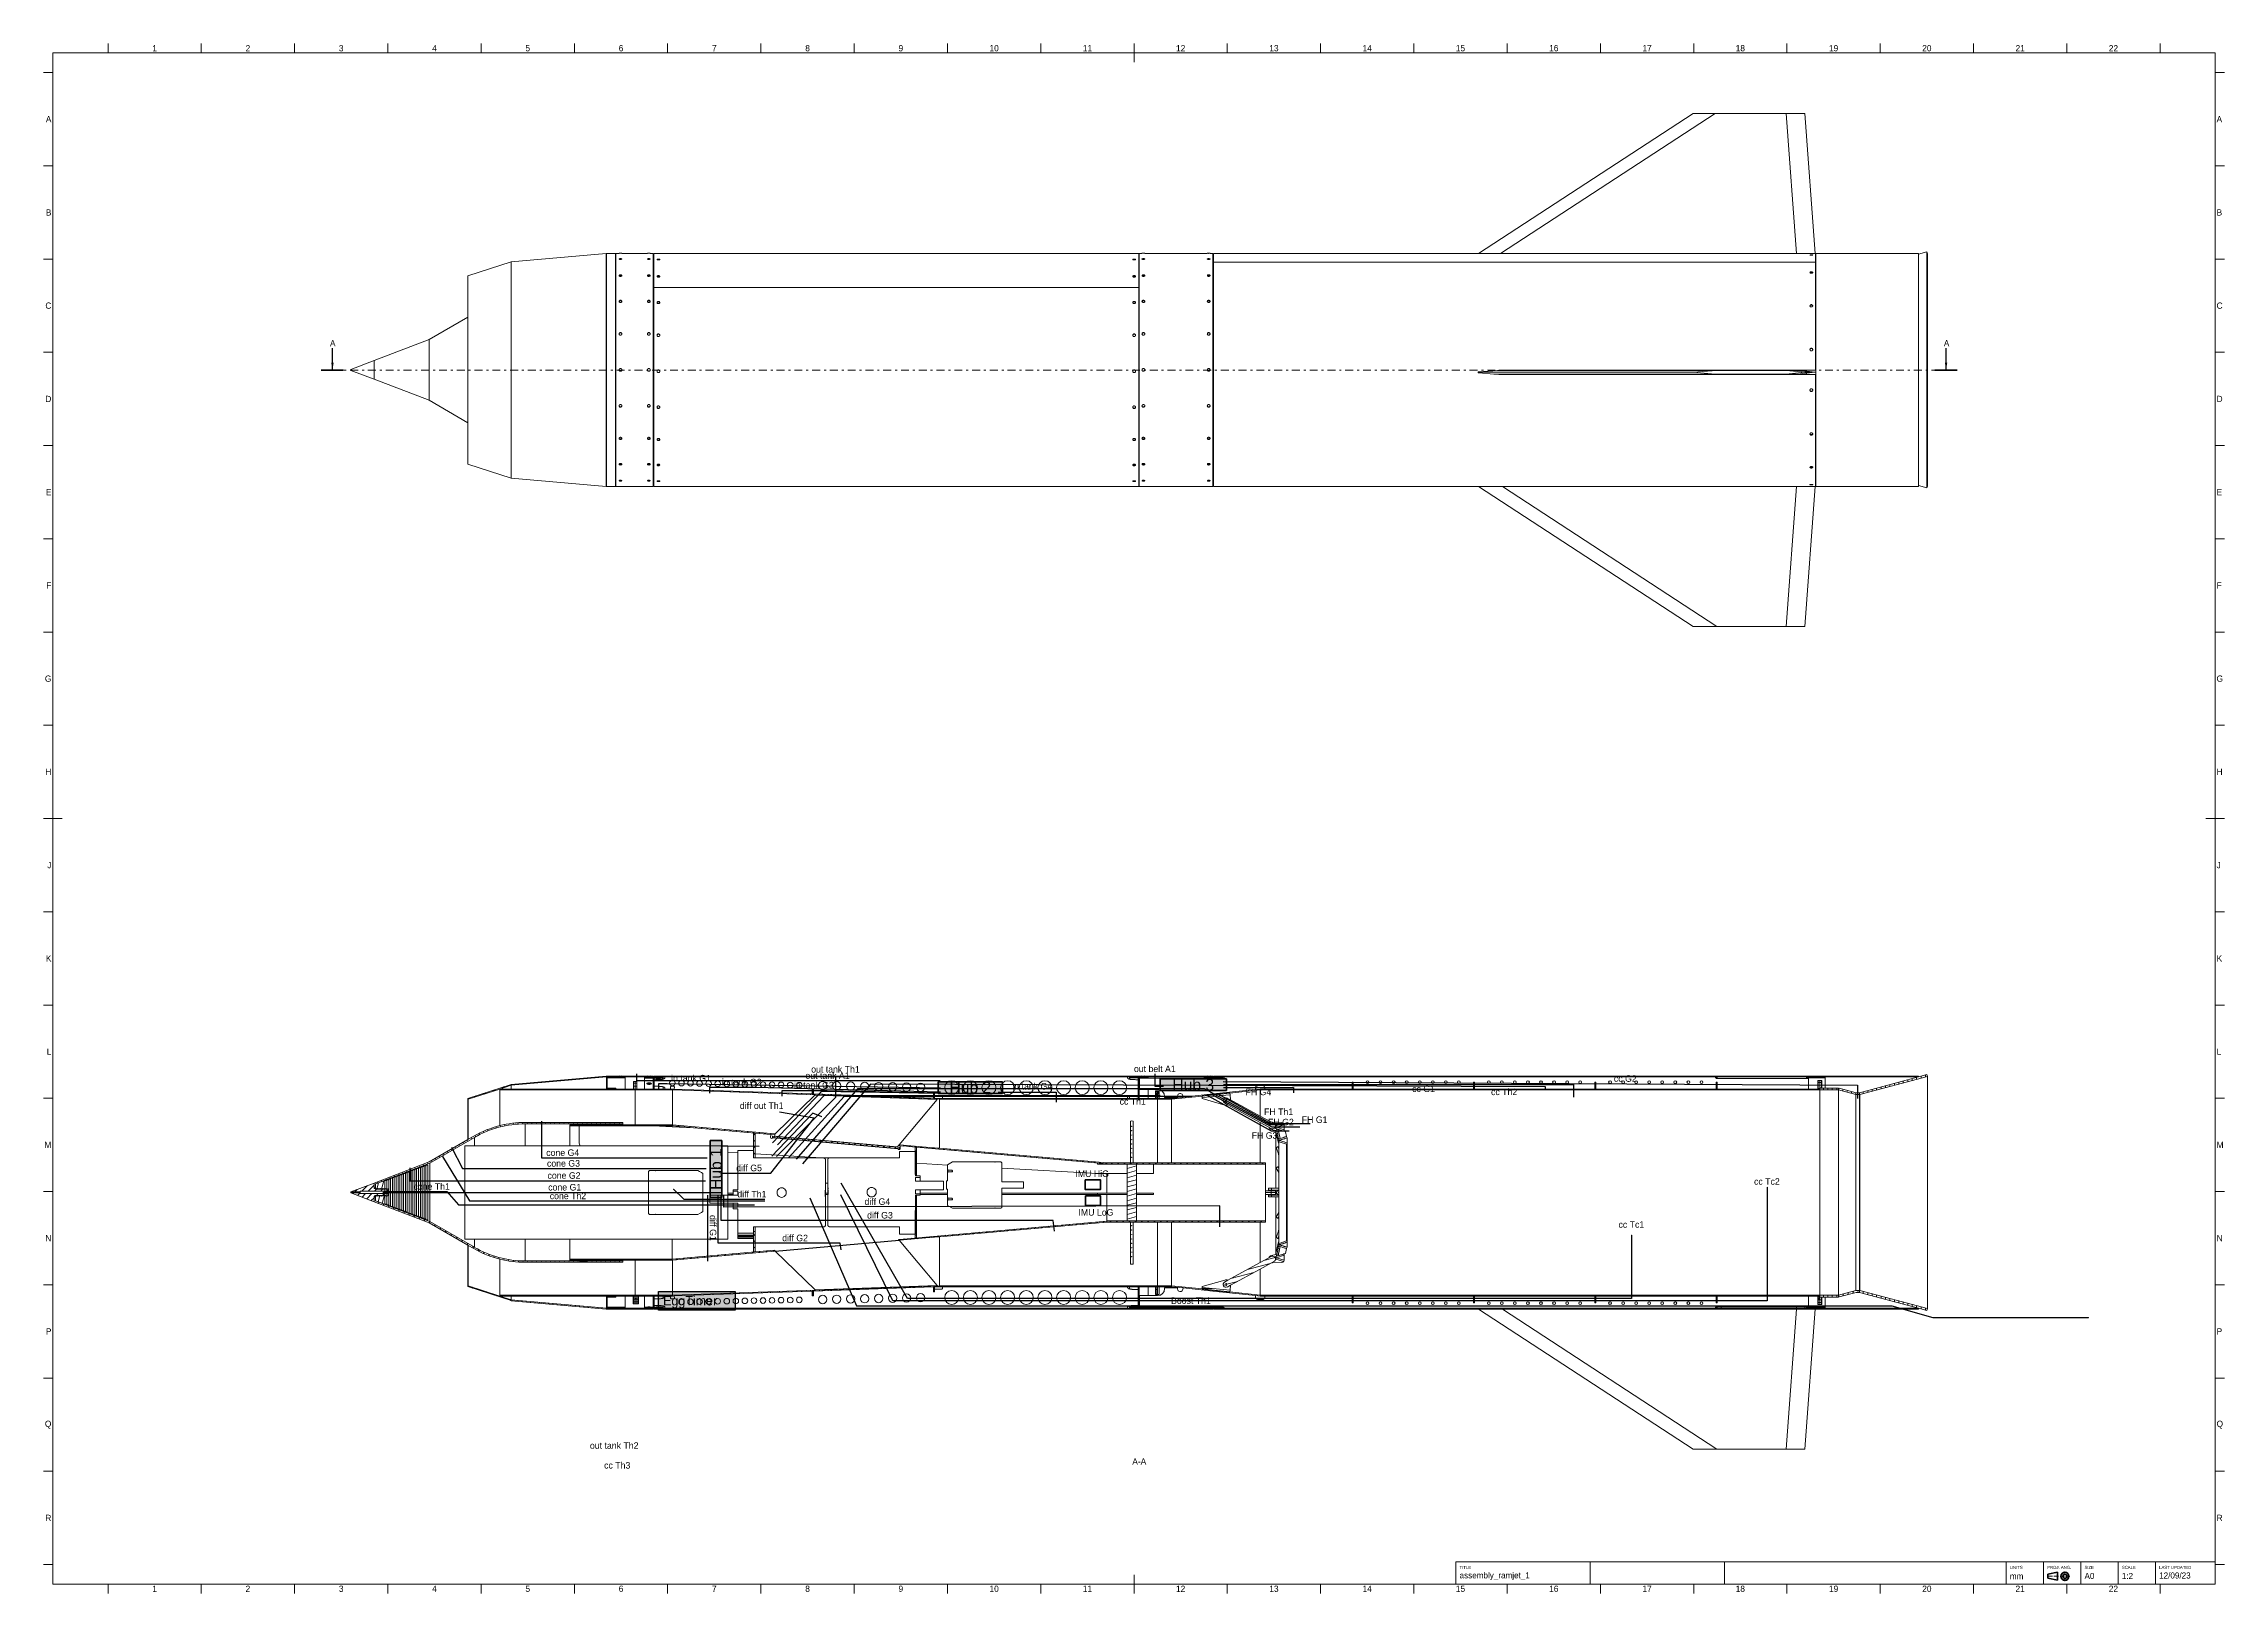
# Model space of a CAD drawing. Header units: millimetres. Extents: x 10 to 2348, y 8 to 1670.
import ezdxf
from ezdxf.enums import TextEntityAlignment as Align

# ---------------------------------------------------------------- set-up
doc = ezdxf.new("R2010")
doc.units = ezdxf.units.MM
doc.linetypes.add('SectionLineISO', pattern=[13.758333, 4.233333, -2.116667, 1.058333, -2.116667, 4.233333])
for name, color, linetype in [('Annotations', 7, 'Continuous'), ('Border', 7, 'Continuous'), ('Geometries', 7, 'Continuous')]:
    doc.layers.add(name, color=color, linetype=linetype)
for name, color, linetype, lineweight in [('Computers', 94, 'Continuous', 30), ('Gauge pressure sensore line', 150, 'Continuous', 25), ('Hubs', 240, 'Continuous', 35), ('Miscellaneous sensors', 200, 'Continuous', 35), ('Thermistors', 40, 'Continuous', 25), ('Thermocouples', 220, 'Continuous', 25), ('wiring', 102, 'Continuous', 30)]:
    doc.layers.add(name, color=color, linetype=linetype, lineweight=lineweight)
doc.styles.add('Shapr10', font='txt', dxfattribs={"height": 3.3495})
doc.styles.add('Shapr11', font='txt', dxfattribs={"height": 3.3495})
doc.styles.add('Shapr12', font='txt', dxfattribs={"height": 3.3495})
doc.styles.add('Shapr15', font='txt', dxfattribs={"height": 6.699})
doc.styles.add('Shapr16', font='txt', dxfattribs={"height": 6.699})
doc.styles.add('Shapr2', font='txt', dxfattribs={"height": 3.3495})
doc.styles.add('Shapr3', font='txt', dxfattribs={"height": 3.3495})
doc.styles.add('Shapr4', font='txt', dxfattribs={"height": 3.3495})
doc.styles.add('Shapr5', font='txt', dxfattribs={"height": 3.3495})
doc.styles.add('Shapr6', font='txt', dxfattribs={"height": 3.3495})
doc.styles.add('Shapr7', font='txt', dxfattribs={"height": 3.3495})
doc.styles.add('Shapr8', font='txt', dxfattribs={"height": 3.3495})
doc.styles.add('Shapr80', font='txt', dxfattribs={"height": 3.3495})
doc.styles.add('Shapr9', font='txt', dxfattribs={"height": 3.3495})
doc.dimstyles.new('ISO-25', dxfattribs={"dimtxt": 2.5, "dimasz": 2.5, "dimexe": 1.25, "dimexo": 0.625, "dimtad": 1, "dimtxsty": 'Standard', "dimcen": 2.5, "dimadec": 0, "dimazin": 0, "dimtfac": 1, "dimtmove": 0, "dimatfit": 3, "dimfxl": 1, "dimarcsym": 0})
pattern_1 = [(90, (1184.4795, 363.148), (-4.7625, 3e-16), [])]
pattern_2 = [(15, (1184.4795, 363.148), (-1.232626, 4.600222), [])]
pattern_3 = [(75, (1184.4795, 363.148), (-4.600222, 1.232626), [])]
pattern_4 = [(135, (1184.4795, 363.148), (-3.367596, -3.367596), [])]
pattern_5 = [(105, (1184.4795, 363.148), (-4.600222, -1.232626), [])]
pattern_6 = [(0, (602.3094, 182.7995), (0, 2.38125), [])]
pattern_7 = [(45, (1184.4795, 363.148), (-3.367596, 3.367596), [])]
pattern_8 = [(0, (1184.4795, 363.148), (0, 4.7625), [])]
pattern_9 = [(90, (602.3094, 182.7995), (-2.38125, 1e-16), [])]
pattern_10 = [(345, (1184.4795, 363.148), (1.232626, 4.60022), [])]

msp = doc.modelspace()

# ---------------------------------------------------------------- texts
at = {"layer": 'Annotations', "linetype": 'Continuous', "lineweight": 40, "insert": (1184.5, 152.4), "char_height": 6.7, "width": 2000, "attachment_point": 2, "style": 'Shapr16'}
msp.add_mtext('A-A', dxfattribs=at)
msp.add_mtext('A-A', dxfattribs=at)
msp.add_mtext('A-A', dxfattribs=at)
msp.add_mtext('A-A', dxfattribs=at)
msp.add_mtext('A-A', dxfattribs=at)
msp.add_mtext('A-A', dxfattribs=at)
msp.add_mtext('A-A', dxfattribs=at)
msp.add_mtext('A-A', dxfattribs=at)
at = {"layer": 'Border', "linetype": 'Continuous', "lineweight": 15, "char_height": 6.7, "width": 6.699, "style": 'Shapr80'}
for s, insert, attachment_point in [('1', (128.9, 1661.2), 8), ('2', (228.9, 1661.2), 8), ('3', (328.9, 1661.2), 8), ('4', (428.9, 1661.2), 8), ('5', (528.9, 1661.2), 8), ('6', (628.9, 1661.2), 8), ('7', (728.9, 1661.2), 8), ('8', (828.9, 1661.2), 8), ('9', (928.9, 1661.2), 8), ('10', (1028.9, 1661.2), 8), ('11', (1128.9, 1661.2), 8), ('12', (1228.9, 1661.2), 8), ('13', (1328.9, 1661.2), 8), ('14', (1428.9, 1661.2), 8), ('15', (1528.9, 1661.2), 8), ('16', (1628.9, 1661.2), 8), ('17', (1728.9, 1661.2), 8), ('18', (1828.9, 1661.2), 8), ('19', (1928.9, 1661.2), 8), ('20', (2028.9, 1661.2), 8), ('21', (2128.9, 1661.2), 8), ('22', (2228.9, 1661.2), 8), ('A', (18.2, 1588.5), 6), ('A', (2339.5, 1588.5), 4), ('B', (18.2, 1488.5), 6), ('B', (2339.5, 1488.5), 4), ('C', (18.2, 1388.5), 6), ('C', (2339.5, 1388.5), 4), ('D', (18.2, 1288.5), 6), ('D', (2339.5, 1288.5), 4), ('E', (18.2, 1188.5), 6), ('E', (2339.5, 1188.5), 4), ('F', (18.2, 1088.5), 6), ('F', (2339.5, 1088.5), 4), ('G', (18.2, 988.5), 6), ('G', (2339.5, 988.5), 4), ('H', (18.2, 888.5), 6), ('H', (2339.5, 888.5), 4), ('J', (18.2, 788.5), 6), ('J', (2339.5, 788.5), 4), ('K', (18.2, 688.5), 6), ('K', (2339.5, 688.5), 4), ('L', (18.2, 588.5), 6), ('L', (2339.5, 588.5), 4), ('M', (18.2, 488.5), 6), ('M', (2339.5, 488.5), 4), ('N', (18.2, 388.5), 6), ('N', (2339.5, 388.5), 4), ('P', (18.2, 288.5), 6), ('P', (2339.5, 288.5), 4), ('Q', (18.2, 188.5), 6), ('Q', (2339.5, 188.5), 4), ('R', (18.2, 88.5), 6), ('R', (2339.5, 88.5), 4), ('1', (128.9, 15.9), 2), ('2', (228.9, 15.9), 2), ('3', (328.9, 15.9), 2), ('4', (428.9, 15.9), 2), ('5', (528.9, 15.9), 2), ('6', (628.9, 15.9), 2), ('7', (728.9, 15.9), 2), ('8', (828.9, 15.9), 2), ('9', (928.9, 15.9), 2), ('10', (1028.9, 15.9), 2), ('11', (1128.9, 15.9), 2), ('12', (1228.9, 15.9), 2), ('13', (1328.9, 15.9), 2), ('14', (1428.9, 15.9), 2), ('15', (1528.9, 15.9), 2), ('16', (1628.9, 15.9), 2), ('17', (1728.9, 15.9), 2), ('18', (1828.9, 15.9), 2), ('19', (1928.9, 15.9), 2), ('20', (2028.9, 15.9), 2), ('21', (2128.9, 15.9), 2), ('22', (2228.9, 15.9), 2)]:
    msp.add_mtext(s, dxfattribs=dict(at, insert=insert, attachment_point=attachment_point))
at = {"layer": 'Border', "linetype": 'Continuous', "lineweight": 15, "attachment_point": 1}
for s, insert, char_height, style in [('TITLE', (1527.9, 37), 3.3, 'Shapr2'), ('assembly_ramjet_1', (1527.9, 30.2), 6.5, 'Shapr3'), ('UNITS', (2117.9, 37.1), 3.3, 'Shapr4'), ('mm', (2117.9, 29.3), 6.5, 'Shapr5'), ('PROJ. ANG.', (2157.9, 37.1), 3.3, 'Shapr6'), ('A0', (2197.9, 29.5), 6.5, 'Shapr8'), ('SIZE', (2197.9, 37.1), 3.3, 'Shapr7'), ('SCALE', (2237.9, 37.1), 3.3, 'Shapr9'), ('1:2', (2237.9, 29.5), 6.5, 'Shapr10'), ('LAST UPDATED', (2277.9, 37.1), 3.3, 'Shapr11'), ('12/09/23', (2277.9, 30), 6.5, 'Shapr12')]:
    msp.add_mtext(s, dxfattribs=dict(at, insert=insert, char_height=char_height, style=style))
at = {"layer": 'Computers', "insert": (674, 326.4), "char_height": 10, "attachment_point": 1, "bg_fill": 17, "box_fill_scale": 1.5, "bg_fill_color": 255, "bg_fill_transparency": 0}
msp.add_mtext_dynamic_manual_height_columns('EggTimer', width=72.427, gutter_width=292.1, heights=[14.9], dxfattribs=at)
at = {"layer": 'Gauge pressure sensore line'}
for s, p in [('in tank G1', (703.9, 554.5)), ('out tank A1', (850.3, 557.2)), ('out belt A1', (1201.2, 564.5)), ('cc G2', (1705.6, 554.1)), ('in tank G2', (758.3, 550.3)), ('in tank G3', (835.6, 547)), ('in tank G4', (1069.8, 545.8)), ('FH G2', (1336.4, 507.4)), ('FH G1', (1372.5, 510)), ('FH G3', (1318.8, 493)), ('cone G4', (566.4, 474.6)), ('cone G3', (567.2, 463.1)), ('diff G5', (766.2, 458.2)), ('cone G2', (567.8, 450.1)), ('cone G1', (568.5, 437.5)), ('diff G4', (903.7, 422.1)), ('diff G3', (906.5, 407.5)), ('diff G2', (815.5, 383.1))]:
    msp.add_text(s, height=7, dxfattribs=at).set_placement(p, align=Align.BOTTOM_CENTER)
for s, p in [('FH G4', (1312.3, 548.8)), ('cc G1', (1489.3, 552.2))]:
    msp.add_text(s, height=7, dxfattribs=at).set_placement(p, align=Align.TOP_CENTER)
msp.add_text('diff G1', height=7, rotation=270, dxfattribs=at).set_placement((722, 399.5), align=Align.BOTTOM_CENTER)
at = {"layer": 'Hubs', "char_height": 12.522, "attachment_point": 5, "bg_fill": 17, "box_fill_scale": 1, "bg_fill_color": 7, "bg_fill_transparency": 0}
for s, width, insert in [('\\pxqc;Hub 2', 68.665, (1003.4, 549.9)), ('\\pxqc;Hub 3', 71.133, (1242.4, 552.9))]:
    msp.add_mtext_dynamic_manual_height_columns(s, width=width, gutter_width=275.6, heights=[22.6], dxfattribs=dict(at, insert=insert))
at = {"layer": 'Hubs', "insert": (730.7, 462.6), "char_height": 12.522, "attachment_point": 5, "rotation": 90, "bg_fill": 17, "box_fill_scale": 1, "bg_fill_color": 7, "bg_fill_transparency": 0}
msp.add_mtext_dynamic_manual_height_columns('\\pxqc;Hub 1', width=61.262, gutter_width=275.6, heights=[22.6], dxfattribs=at)
at = {"layer": 'Miscellaneous sensors'}
for s, p in [('IMU HiG', (1134, 452)), ('IMU LoG', (1138.1, 410.6))]:
    msp.add_text(s, height=7, dxfattribs=at).set_placement(p, align=Align.BOTTOM_CENTER)
at = {"layer": 'Thermistors'}
for s, p in [('out tank Th1', (858.8, 564)), ('cc Th1', (1177.5, 529.6)), ('cc Th2', (1575.7, 539.8)), ('diff out Th1', (779.7, 525)), ('FH Th1', (1333.9, 518.5)), ('cone Th1', (425.9, 438.3)), ('cone Th2', (572, 428.2)), ('diff Th1', (769.2, 430.1)), ('Boost Th1', (1239.9, 315.9)), ('out tank Th2', (621.6, 160.5)), ('cc Th3', (624.8, 139.3))]:
    msp.add_text(s, height=7, dxfattribs=at).set_placement(p, align=Align.BOTTOM_CENTER)
at = {"layer": 'Thermocouples'}
for s, p in [('cc Tc2', (1857.4, 443.7)), ('cc Tc1', (1712.1, 397.5))]:
    msp.add_text(s, height=7, dxfattribs=at).set_placement(p, align=Align.BOTTOM_CENTER)

# ---------------------------------------------------------------- blocks, each defined once
blk = doc.blocks.new('*U3')
at = {"layer": 'Border', "linetype": 'Continuous', "lineweight": 15}
for p, q in [((1179, 22), (772, 22)), ((772, 10), (772, 22)), ((844, 10), (844, 22)), ((916, 10), (916, 22)), ((1067, 10), (1067, 22)), ((1087, 10), (1087, 22)), ((1089, 14.2), (1091.4, 14.2)), ((1091.8, 14.2), (1092.2, 14.2)), ((1095.1, 14.2), (1092.7, 14.2)), ((1097.9, 14.2), (1095.9, 14.2)), ((1098.3, 14.2), (1098.8, 14.2)), ((1098.5, 14.9), (1098.5, 16.8)), ((1098.5, 14), (1098.5, 14.4)), ((1098.5, 13.6), (1098.5, 11.6)), ((1099.2, 14.2), (1101.1, 14.2)), ((1107, 10), (1107, 22)), ((1127, 10), (1127, 22)), ((1147, 10), (1147, 22)), ((1179, 10), (1179, 22)), ((1179, 10), (772, 10))]:
    blk.add_line(p, q, dxfattribs=at)
at = {"layer": 'Border', "linetype": 'Continuous', "lineweight": 40}
for p, q in [((1089.4, 15.3), (1094.6, 16.4)), ((1089.4, 15.3), (1089.4, 13.2)), ((1089.4, 13.2), (1094.6, 12.1)), ((1094.6, 16.4), (1094.6, 12.1))]:
    blk.add_line(p, q, dxfattribs=at)
for radius in [2.17, 1.08]:
    blk.add_circle((1098.5, 14.2), radius, dxfattribs=at)
blk = doc.blocks.new('*U2')
at = {"layer": 'Annotations', "linetype": 'Continuous', "lineweight": 35}
for p, q in [((163.8, 661), (175.8, 661)), ((1028.8, 661), (1040.8, 661))]:
    blk.add_line(p, q, dxfattribs=at)
at = {"layer": 'Annotations', "linetype": 'SectionLineISO', "lineweight": 13, "flags": 128}
blk.add_lwpolyline([(169.8, 661), (1034.8, 661)], dxfattribs=at)
at = {"layer": 'Annotations', "linetype": 'Continuous', "lineweight": -3, "char_height": 3.28, "width": 500, "attachment_point": 4, "style": 'Shapr15'}
for insert in [(168.5, 675.4), (1033.6, 675.4)]:
    blk.add_mtext('A', dxfattribs=dict(at, insert=insert))
at = {"layer": 'Annotations', "linetype": 'Continuous', "lineweight": 13}
for points in [[(169.8, 661), (169.8, 672.8)], [(1034.8, 661), (1034.8, 672.8)]]:
    blk.add_leader(points, dimstyle='ISO-25', override={"dimasz": 3.913514}, dxfattribs=at)

# ---------------------------------------------------------------- hatches: boundary and pattern name
at = {"layer": 'Geometries', "linetype": 'Continuous', "lineweight": 15}
h = msp.add_hatch(dxfattribs=at)
h.set_pattern_fill('ANSI31', color=256, scale=1.5, angle=45, style=0)
h.set_pattern_definition(pattern_1)
h.paths.add_polyline_path([(613.1, 312.4), (511.2, 321.4), (511.3, 322.4), (613.2, 313.4)], flags=0)
h.paths.add_polyline_path([(613.2, 561.4), (610.9, 561.2), (511.3, 552.4), (511.2, 553.4), (610.5, 562.2), (613.1, 562.4)], flags=0)
h = msp.add_hatch(dxfattribs=at)
h.set_pattern_fill('ANSI31', color=256, scale=1.5, angle=60, style=0)
h.set_pattern_definition(pattern_5)
h.paths.add_polyline_path([(623.1, 561.4), (613.2, 561.4), (613.2, 562.4), (623.1, 562.4)], flags=0)
h.paths.add_polyline_path([(623.1, 312.4), (613.2, 312.4), (613.2, 313.4), (623.1, 313.4)], flags=0)
h = msp.add_hatch(dxfattribs=at)
h.set_pattern_fill('ANSI31', color=256, scale=1.5, angle=300, style=0)
h.set_pattern_definition(pattern_10)
h.paths.add_polyline_path([(633.2, 561.4), (633.2, 560.4), (613.2, 560.4), (613.2, 561.4)], flags=0)
h.paths.add_polyline_path([(613.2, 313.4), (613.2, 314.4), (633.2, 314.4), (633.2, 313.4)], flags=0)
h = msp.add_hatch(dxfattribs=at)
h.set_pattern_fill('ANSI31', color=256, scale=1.5, angle=60, style=0)
h.set_pattern_definition(pattern_5)
h.paths.add_polyline_path([(657.2, 312.4), (629.8, 312.4), (629.8, 313.4), (657.2, 313.4)], flags=0)
h.paths.add_polyline_path([(626.8, 312.4), (623.5, 312.4), (623.5, 313.4), (626.8, 313.4)], flags=0)
h.paths.add_polyline_path([(663.5, 313.4), (663.5, 312.4), (660.2, 312.4), (660.2, 313.4)], flags=0)
h.paths.add_polyline_path([(657.2, 561.4), (629.8, 561.4), (629.8, 562.4), (657.2, 562.4)], flags=0)
h.paths.add_polyline_path([(663.5, 562.4), (663.5, 561.4), (660.2, 561.4), (660.2, 562.4)], flags=0)
h.paths.add_polyline_path([(626.8, 561.4), (623.5, 561.4), (623.5, 562.4), (626.8, 562.4)], flags=0)
h = msp.add_hatch(dxfattribs=at)
h.set_pattern_fill('ANSI31', color=256, scale=1.5, angle=330, style=0)
h.set_pattern_definition(pattern_2)
h.paths.add_polyline_path([(674, 561.2), (674, 560.2), (661.5, 560.2), (661.5, 561.2)], flags=0)
h.paths.add_polyline_path([(656.5, 560.2), (654, 560.2), (654, 561.2), (656.5, 561.2)], flags=0)
h.paths.add_polyline_path([(656.5, 313.6), (654, 313.6), (654, 314.6), (656.5, 314.6)], flags=0)
h.paths.add_polyline_path([(661.5, 313.6), (661.5, 314.6), (674, 314.6), (674, 313.6)], flags=0)
h = msp.add_hatch(dxfattribs=at)
h.set_pattern_fill('ANSI31', color=256, scale=1.5, angle=45, style=0)
h.set_pattern_definition(pattern_1)
h.paths.add_polyline_path([(1178.6, 312.4), (669.4, 312.4), (669.4, 313.4), (1178.6, 313.4)], flags=0)
h.paths.add_polyline_path([(1184, 312.4), (1179.4, 312.4), (1179.4, 313.4), (1184, 313.4)], flags=0)
h.paths.add_polyline_path([(664, 312.4), (664, 313.4), (668.6, 313.4), (668.6, 312.4)], flags=0)
h.paths.add_polyline_path([(664, 562.4), (1184, 562.4), (1184, 561.4), (664, 561.4)], flags=0)
h = msp.add_hatch(dxfattribs=at)
h.set_pattern_fill('ANSI31', color=256, scale=1.5, angle=300, style=0)
h.set_pattern_definition(pattern_10)
h.paths.add_polyline_path([(1194, 561.4), (1194, 560.4), (1174, 560.4), (1174, 561.4)], flags=0)
h.paths.add_polyline_path([(1174, 313.4), (1174, 314.4), (1194, 314.4), (1194, 313.4)], flags=0)
h = msp.add_hatch(dxfattribs=at)
h.set_pattern_fill('ANSI31', color=256, scale=1.5, angle=300, style=0)
h.set_pattern_definition(pattern_10)
h.paths.add_polyline_path([(1257.4, 312.4), (1190.4, 312.4), (1190.4, 313.4), (1257.4, 313.4)], flags=0)
h.paths.add_polyline_path([(1187.4, 312.4), (1184.3, 312.4), (1184.3, 313.4), (1187.4, 313.4)], flags=0)
h.paths.add_polyline_path([(1263.5, 313.4), (1263.5, 312.4), (1260.4, 312.4), (1260.4, 313.4)], flags=0)
h.paths.add_polyline_path([(1257.4, 561.4), (1190.4, 561.4), (1190.4, 562.4), (1257.4, 562.4)], flags=0)
h.paths.add_polyline_path([(1263.5, 562.4), (1263.5, 561.4), (1260.4, 561.4), (1260.4, 562.4)], flags=0)
h.paths.add_polyline_path([(1187.4, 561.4), (1184.3, 561.4), (1184.3, 562.4), (1187.4, 562.4)], flags=0)
h = msp.add_hatch(dxfattribs=at)
h.set_pattern_fill('ANSI31', color=256, scale=1.5, angle=30, style=0)
h.set_pattern_definition(pattern_3)
h.paths.add_polyline_path([(1274, 313.4), (1254, 313.4), (1254, 314.4), (1274, 314.4)], flags=0)
h.paths.add_polyline_path([(1254, 561.4), (1274, 561.4), (1274, 560.4), (1254, 560.4)], flags=0)
h = msp.add_hatch(dxfattribs=at)
h.set_pattern_fill('ANSI31', color=256, scale=1.5, style=0)
h.set_pattern_definition(pattern_7)
h.paths.add_polyline_path([(1919.9, 560.4), (1899.9, 560.4), (1899.9, 561.4), (1919.9, 561.4)], flags=0)
h.paths.add_polyline_path([(1919.9, 313.4), (1899.9, 313.4), (1899.9, 314.4), (1919.9, 314.4)], flags=0)
h = msp.add_hatch(dxfattribs=at)
h.set_pattern_fill('ANSI31', color=256, scale=1.5, angle=330, style=0)
h.set_pattern_definition(pattern_2)
h.paths.add_polyline_path([(2019.9, 561.4), (1909.9, 561.4), (1909.9, 562.4), (2019.9, 562.4)], flags=0)
h.paths.add_polyline_path([(2019.9, 312.4), (1909.9, 312.4), (1909.9, 313.4), (2019.9, 313.4)], flags=0)
h = msp.add_hatch(dxfattribs=at)
h.set_pattern_fill('ANSI31', color=256, scale=1.5, angle=45, style=0)
h.set_pattern_definition(pattern_1)
h.paths.add_polyline_path([(2029, 311), (1973.6, 325.8), (1956.5, 330.4), (1957, 332.4), (1970.6, 328.7), (2029.5, 312.9)], flags=0)
h.paths.add_polyline_path([(2029.5, 561.9), (1991.2, 551.7), (1957, 542.5), (1956.5, 544.4), (1989.9, 553.4), (2029, 563.9)], flags=0)
h = msp.add_hatch(dxfattribs=at)
h.set_pattern_fill('ANSI31', color=256, scale=1.5, style=0)
h.set_pattern_definition(pattern_7)
h.paths.add_polyline_path([(511, 321.5), (464.8, 336.5), (465.1, 337.4), (511.3, 322.4)], flags=0)
h.paths.add_polyline_path([(511.3, 552.4), (468, 538.4), (465.1, 537.4), (464.8, 538.4), (467.3, 539.2), (511, 553.4)], flags=0)
h = msp.add_hatch(dxfattribs=at)
h.set_pattern_fill('ANSI31', color=256, scale=1.5, angle=90, style=0)
h.set_pattern_definition(pattern_4)
h.paths.add_polyline_path([(644, 547.4), (499, 547.4), (499, 548.4), (644, 548.4)], flags=0)
h.paths.add_polyline_path([(644, 326.4), (499, 326.4), (499, 327.4), (644, 327.4)], flags=0)
h = msp.add_hatch(dxfattribs=at)
h.set_pattern_fill('ANSI31', color=256, scale=1.5, angle=330, style=0)
h.set_pattern_definition(pattern_2)
h.paths.add_polyline_path([(614.2, 549.6), (613.2, 549.6), (613.2, 560.2), (614.2, 560.2)], flags=0)
h.paths.add_polyline_path([(614.2, 314.6), (613.2, 314.6), (613.2, 325.2), (614.2, 325.2)], flags=0)
h = msp.add_hatch(dxfattribs=at)
h.set_pattern_fill('ANSI31', color=256, scale=1.5, angle=90, style=0)
h.set_pattern_definition(pattern_4)
h.paths.add_polyline_path([(623.2, 548.4), (613.2, 548.4), (613.2, 549.4), (623.2, 549.4)], flags=0)
h.paths.add_polyline_path([(623.2, 325.4), (613.2, 325.4), (613.2, 326.4), (623.2, 326.4)], flags=0)
h = msp.add_hatch(dxfattribs=at)
h.set_pattern_fill('ANSI31', color=256, scale=1.5, angle=90, style=0)
h.set_pattern_definition(pattern_4)
h.paths.add_polyline_path([(645.8, 551.6), (645.8, 548.6), (643.8, 548.6), (643.8, 551.6)], flags=0)
h.paths.add_polyline_path([(643.8, 556.6), (645.8, 556.6), (645.8, 554.6), (643.8, 554.6)], flags=0)
h.paths.add_polyline_path([(643.8, 323.2), (643.8, 326.2), (645.8, 326.2), (645.8, 323.2)], flags=0)
h.paths.add_polyline_path([(645.8, 318.2), (643.8, 318.2), (643.8, 320.2), (645.8, 320.2)], flags=0)
h = msp.add_hatch(dxfattribs=at)
h.set_pattern_fill('ANSI31', color=256, scale=1.5, angle=90, style=0)
h.set_pattern_definition(pattern_4)
h.paths.add_polyline_path([(684, 326.4), (644, 326.4), (644, 327.4), (684, 327.4)], flags=0)
h.paths.add_polyline_path([(644, 548.4), (684, 548.4), (684, 547.4), (644, 547.4)], flags=0)
h = msp.add_hatch(dxfattribs=at)
h.set_pattern_fill('ANSI31', color=256, scale=1.5, angle=45, style=0)
h.set_pattern_definition(pattern_1)
h.paths.add_polyline_path([(684, 326.4), (684, 327.4), (970.3, 337.4), (970.4, 337.4), (970.4, 336.4), (684, 326.4)], flags=0)
h.paths.add_polyline_path([(684, 547.4), (684, 548.4), (684, 548.4), (970.4, 538.4), (970.4, 537.4), (970.3, 537.4)], flags=0)
h = msp.add_hatch(dxfattribs=at)
h.set_pattern_fill('ANSI31', color=256, scale=1.5, angle=30, style=0)
h.set_pattern_definition(pattern_3)
h.paths.add_polyline_path([(835, 548.1), (835, 543.3), (834, 543.3), (834, 548.1)], flags=0)
h.paths.add_polyline_path([(835, 331.5), (835, 326.7), (834, 326.7), (834, 331.5)], flags=0)
h = msp.add_hatch(dxfattribs=at)
h.set_pattern_fill('ANSI31', color=256, scale=1.5, angle=330, style=0)
h.set_pattern_definition(pattern_2)
h.paths.add_polyline_path([(965, 543.6), (965, 538.8), (964, 538.8), (964, 543.6)], flags=0)
h.paths.add_polyline_path([(965, 336), (965, 331.2), (964, 331.2), (964, 336)], flags=0)
h = msp.add_hatch(dxfattribs=at)
h.set_pattern_fill('ANSI31', color=256, scale=1.5, angle=60, style=0)
h.set_pattern_definition(pattern_5)
h.paths.add_polyline_path([(1183.5, 538.6), (1183.5, 560.1), (1184.5, 560.1), (1184.5, 538.6)], flags=0)
h.paths.add_polyline_path([(1183.5, 314.7), (1183.5, 336.2), (1184.5, 336.2), (1184.5, 314.7)], flags=0)
h = msp.add_hatch(dxfattribs=at)
h.set_pattern_fill('ANSI31', color=256, scale=1.5, angle=300, style=0)
h.set_pattern_definition(pattern_10)
h.paths.add_polyline_path([(1204, 546.6), (1204, 538.6), (1202, 538.6), (1202, 546.6)], flags=0)
h.paths.add_polyline_path([(1204, 336.2), (1204, 328.2), (1202, 328.2), (1202, 336.2)], flags=0)
h = msp.add_hatch(dxfattribs=at)
h.set_pattern_fill('ANSI31', color=256, scale=1.5, angle=30, style=0)
h.set_pattern_definition(pattern_3)
h.paths.add_polyline_path([(1204.2, 546.6), (1204.2, 538.6), (1202.2, 538.6), (1202.2, 546.6)], flags=0)
h.paths.add_polyline_path([(1204.2, 336.2), (1204.2, 328.2), (1202.2, 328.2), (1202.2, 336.2)], flags=0)
h = msp.add_hatch(dxfattribs=at)
h.set_pattern_fill('ANSI31', color=256, scale=1.5, angle=60, style=0)
h.set_pattern_definition(pattern_5)
h.paths.add_polyline_path([(1205.8, 546.6), (1205.8, 538.6), (1203.8, 538.6), (1203.8, 546.6)], flags=0)
h.paths.add_polyline_path([(1205.8, 336.2), (1205.8, 328.2), (1203.8, 328.2), (1203.8, 336.2)], flags=0)
h = msp.add_hatch(dxfattribs=at)
h.set_pattern_fill('ANSI31', color=256, scale=1.5, angle=60, style=0)
h.set_pattern_definition(pattern_5)
h.paths.add_polyline_path([(1206, 546.6), (1206, 538.6), (1204, 538.6), (1204, 546.6)], flags=0)
h.paths.add_polyline_path([(1206, 336.2), (1206, 328.2), (1204, 328.2), (1204, 336.2)], flags=0)
h = msp.add_hatch(dxfattribs=at)
h.set_pattern_fill('ANSI31', color=256, scale=1.5, angle=45, style=0)
h.set_pattern_definition(pattern_1)
h.paths.add_polyline_path([(1218.9, 336.4), (1204, 336.4), (1204, 337.4), (1218.9, 337.4)], flags=0)
h.paths.add_polyline_path([(1204, 538.4), (1218.9, 538.4), (1218.9, 537.4), (1204, 537.4)], flags=0)
h = msp.add_hatch(dxfattribs=at)
h.set_pattern_fill('ANSI31', color=256, scale=1.5, style=0)
h.set_pattern_definition(pattern_7)
h.paths.add_polyline_path([(1412.9, 319.1), (1412.9, 326.2), (1413.9, 326.2), (1413.9, 319.1)], flags=0)
h.paths.add_polyline_path([(1413.9, 555.7), (1413.9, 548.6), (1412.9, 548.6), (1412.9, 555.7)], flags=0)
h = msp.add_hatch(dxfattribs=at)
h.set_pattern_fill('ANSI31', color=256, scale=1.5, angle=90, style=0)
h.set_pattern_definition(pattern_4)
h.paths.add_polyline_path([(1542.9, 319.1), (1542.9, 326.2), (1543.9, 326.2), (1543.9, 319.1)], flags=0)
h.paths.add_polyline_path([(1543.9, 555.7), (1543.9, 548.6), (1542.9, 548.6), (1542.9, 555.7)], flags=0)
h = msp.add_hatch(dxfattribs=at)
h.set_pattern_fill('ANSI31', color=256, scale=1.5, angle=60, style=0)
h.set_pattern_definition(pattern_5)
h.paths.add_polyline_path([(1802.9, 319.1), (1802.9, 326.2), (1803.9, 326.2), (1803.9, 319.1)], flags=0)
h.paths.add_polyline_path([(1803.9, 555.7), (1803.9, 548.6), (1802.9, 548.6), (1802.9, 555.7)], flags=0)
h = msp.add_hatch(dxfattribs=at)
h.set_pattern_fill('ANSI31', color=256, scale=1.5, angle=315, style=0)
h.set_pattern_definition(pattern_8)
h.paths.add_polyline_path([(1914.1, 552.4), (1914.1, 548.6), (1912.1, 548.6), (1912.1, 552.4)], flags=0)
h.paths.add_polyline_path([(1912.1, 557.6), (1914.1, 557.6), (1914.1, 555.4), (1912.1, 555.4)], flags=0)
h.paths.add_polyline_path([(1912.1, 322.4), (1912.1, 326.2), (1914.1, 326.2), (1914.1, 322.4)], flags=0)
h.paths.add_polyline_path([(1914.1, 317.2), (1912.1, 317.2), (1912.1, 319.4), (1914.1, 319.4)], flags=0)
h = msp.add_hatch(dxfattribs=at)
h.set_pattern_fill('ANSI31', color=256, scale=1.5, angle=30, style=0)
h.set_pattern_definition(pattern_3)
h.paths.add_polyline_path([(1914.3, 552.4), (1914.3, 548.6), (1912.3, 548.6), (1912.3, 552.4)], flags=0)
h.paths.add_polyline_path([(1912.3, 557.6), (1914.3, 557.6), (1914.3, 555.4), (1912.3, 555.4)], flags=0)
h.paths.add_polyline_path([(1912.3, 322.4), (1912.3, 326.2), (1914.3, 326.2), (1914.3, 322.4)], flags=0)
h.paths.add_polyline_path([(1914.3, 317.2), (1912.3, 317.2), (1912.3, 319.4), (1914.3, 319.4)], flags=0)
h = msp.add_hatch(dxfattribs=at)
h.set_pattern_fill('ANSI31', color=256, scale=1.5, angle=330, style=0)
h.set_pattern_definition(pattern_2)
h.paths.add_polyline_path([(1916.1, 552.4), (1916.1, 549.6), (1914.1, 549.6), (1914.1, 552.4)], flags=0)
h.paths.add_polyline_path([(1914.1, 322.4), (1914.1, 325.2), (1916.1, 325.2), (1916.1, 322.4)], flags=0)
h.paths.add_polyline_path([(1914.1, 557.6), (1916.1, 557.6), (1916.1, 555.4), (1914.1, 555.4)], flags=0)
h.paths.add_polyline_path([(1916.1, 317.2), (1914.1, 317.2), (1914.1, 319.4), (1916.1, 319.4)], flags=0)
h = msp.add_hatch(dxfattribs=at)
h.set_pattern_fill('ANSI31', color=256, scale=1.5, angle=45, style=0)
h.set_pattern_definition(pattern_1)
h.paths.add_polyline_path([(1934.1, 547.4), (1914.1, 547.4), (1914.1, 549.4), (1934.1, 549.4)], flags=0)
h.paths.add_polyline_path([(1934.1, 325.4), (1914.1, 325.4), (1914.1, 327.4), (1934.1, 327.4)], flags=0)
h = msp.add_hatch(dxfattribs=at)
h.set_pattern_fill('ANSI31', color=256, scale=1.5, angle=315, style=0)
h.set_pattern_definition(pattern_8)
h.paths.add_polyline_path([(1916.3, 552.4), (1916.3, 549.6), (1914.3, 549.6), (1914.3, 552.4)], flags=0)
h.paths.add_polyline_path([(1914.3, 322.4), (1914.3, 325.2), (1916.3, 325.2), (1916.3, 322.4)], flags=0)
h.paths.add_polyline_path([(1914.3, 557.6), (1916.3, 557.6), (1916.3, 555.4), (1914.3, 555.4)], flags=0)
h.paths.add_polyline_path([(1916.3, 317.2), (1914.3, 317.2), (1914.3, 319.4), (1916.3, 319.4)], flags=0)
h = msp.add_hatch(dxfattribs=at)
h.set_pattern_fill('ANSI31', color=256, scale=1.5, angle=30, style=0)
h.set_pattern_definition(pattern_3)
h.paths.add_polyline_path([(1934.7, 325.5), (1934.1, 327.4), (1952.8, 332.4), (1956.5, 332.4), (1956.5, 330.4), (1953.1, 330.4)], flags=0)
h.paths.add_polyline_path([(1934.1, 547.4), (1934.7, 549.4), (1953.1, 544.4), (1956.5, 544.4), (1956.5, 542.4), (1952.8, 542.4)], flags=0)
h = msp.add_hatch(dxfattribs=at)
h.set_pattern_fill('ANSI31', color=256, scale=1.5, angle=60, style=0)
h.set_pattern_definition(pattern_5)
h.paths.add_polyline_path([(423.1, 405), (364.2, 427.6), (364.2, 432.6), (365.7, 432.6), (365.7, 428.7), (423.8, 406.4), (471.8, 378.7), (472.8, 378.1), (473.9, 377.5), (474.9, 376.9), (476, 376.3), (477.1, 375.8), (478.2, 375.2), (479.3, 374.7), (480.3, 374.2), (481.4, 373.7), (482.6, 373.2), (483.7, 372.7), (484.8, 372.3), (485.9, 371.8), (487, 371.4), (488.2, 370.9), (489.3, 370.5), (490.4, 370.1), (491.6, 369.7), (492.7, 369.3), (493.9, 369), (495.1, 368.6), (496.2, 368.3), (497.4, 368), (498.6, 367.7), (499.7, 367.4), (500.9, 367.1), (502.1, 366.8), (503.3, 366.5), (504.5, 366.3), (505.6, 366.1), (506.8, 365.8), (508, 365.6), (509.2, 365.4), (510.4, 365.3), (511.6, 365.1), (512.8, 364.9), (514, 364.8), (515.2, 364.7), (516.4, 364.5), (517.6, 364.4), (518.9, 364.4), (520.1, 364.3), (521.3, 364.2), (522.5, 364.2), (523.7, 364.2), (524.9, 364.1), (526, 364.1), (631, 364.1), (631, 362.6), (526, 362.6), (525.7, 362.6), (524.5, 362.6), (523.3, 362.7), (522.1, 362.7), (520.8, 362.7), (519.6, 362.8), (518.4, 362.9), (517.2, 363), (516, 363.1), (514.8, 363.2), (513.6, 363.3), (512.3, 363.5), (511.1, 363.6), (509.9, 363.8), (508.7, 364), (507.5, 364.2), (506.3, 364.4), (505.1, 364.6), (503.9, 364.9), (502.7, 365.1), (501.5, 365.4), (500.4, 365.7), (499.2, 366), (498, 366.3), (496.8, 366.6), (495.6, 366.9), (494.5, 367.2), (493.3, 367.6), (492.1, 368), (491, 368.4), (489.8, 368.7), (488.7, 369.2), (487.5, 369.6), (486.4, 370), (485.3, 370.5), (484.1, 370.9), (483, 371.4), (481.9, 371.9), (480.8, 372.4), (479.7, 372.9), (478.6, 373.4), (477.5, 373.9), (476.4, 374.5), (475.3, 375), (474.2, 375.6), (473.1, 376.2), (472.1, 376.8), (471, 377.4)], flags=0)
h.paths.add_polyline_path([(364.2, 447.6), (423.1, 470.3), (471, 497.9), (471.2, 498), (472.3, 498.6), (473.4, 499.2), (474.4, 499.8), (475.5, 500.4), (476.6, 500.9), (477.7, 501.5), (478.8, 502), (479.9, 502.5), (481, 503), (482.1, 503.5), (483.3, 504), (484.4, 504.4), (485.5, 504.9), (486.6, 505.3), (487.8, 505.8), (488.9, 506.2), (490.1, 506.6), (491.2, 507), (492.4, 507.4), (493.6, 507.7), (494.7, 508.1), (495.9, 508.4), (497.1, 508.8), (498.3, 509.1), (499.4, 509.4), (500.6, 509.7), (501.8, 509.9), (503, 510.2), (504.2, 510.4), (505.4, 510.7), (506.6, 510.9), (507.8, 511.1), (509, 511.3), (510.2, 511.5), (511.4, 511.7), (512.6, 511.8), (513.8, 512), (515, 512.1), (516.3, 512.2), (517.5, 512.3), (518.7, 512.4), (519.9, 512.5), (521.1, 512.5), (522.3, 512.6), (523.6, 512.6), (524.8, 512.6), (526, 512.6), (631, 512.6), (631, 511.1), (526, 511.1), (524.8, 511.1), (523.6, 511.1), (522.4, 511.1), (521.2, 511), (519.9, 511), (518.7, 510.9), (517.5, 510.8), (516.3, 510.7), (515.1, 510.6), (513.9, 510.5), (512.7, 510.3), (511.5, 510.2), (510.3, 510), (509.1, 509.8), (507.9, 509.6), (506.7, 509.4), (505.5, 509.2), (504.3, 508.9), (503.2, 508.7), (502, 508.4), (500.8, 508.2), (499.6, 507.9), (498.4, 507.6), (497.3, 507.3), (496.1, 506.9), (495, 506.6), (493.8, 506.2), (492.6, 505.9), (491.5, 505.5), (490.3, 505.1), (489.2, 504.7), (488.1, 504.3), (486.9, 503.8), (485.8, 503.4), (484.7, 503), (483.6, 502.5), (482.4, 502), (481.3, 501.5), (480.2, 501), (479.1, 500.5), (478.1, 500), (477, 499.4), (475.9, 498.9), (474.8, 498.3), (473.8, 497.7), (472.7, 497.1), (471.8, 496.6), (423.8, 468.9), (365.7, 446.6), (365.7, 442.6), (364.2, 442.6)], flags=0)
h = msp.add_hatch(dxfattribs=at)
h.set_pattern_fill('ANSI31', color=256, scale=1.5, angle=300, style=0)
h.set_pattern_definition(pattern_10)
h.paths.add_polyline_path([(683.9, 508.9), (574, 508.9), (574, 509.9), (683.9, 509.9)], flags=0)
h.paths.add_polyline_path([(683.9, 364.9), (574, 364.9), (574, 365.9), (683.9, 365.9)], flags=0)
h = msp.add_hatch(dxfattribs=at)
h.set_pattern_fill('ANSI31', color=256, scale=1.5, angle=45, style=0)
h.set_pattern_definition(pattern_1)
h.paths.add_polyline_path([(584.5, 510.9), (592.5, 510.9), (592.5, 509.9), (584.5, 509.9)], flags=0)
h.paths.add_polyline_path([(584.5, 364.9), (592.5, 364.9), (592.5, 363.9), (584.5, 363.9)], flags=0)
h = msp.add_hatch(dxfattribs=at)
h.set_pattern_fill('ANSI31', color=256, scale=1.5, style=0)
h.set_pattern_definition(pattern_7)
h.paths.add_polyline_path([(927.3, 387.2), (1149.7, 406.7), (1149.7, 405.7), (927.4, 386.2), (927.4, 386.5), (927.4, 386.6), (927.4, 386.7), (927.4, 386.9), (927.3, 387), (927.3, 387.1)], flags=0)
h.paths.add_polyline_path([(927.4, 488.6), (1149.7, 469.2), (1149.7, 468.2), (927.3, 487.6), (927.3, 487.8), (927.3, 487.9), (927.4, 488), (927.4, 488.1), (927.4, 488.3), (927.4, 488.4)], flags=0)
h.paths.add_polyline_path([(684, 364.9), (683.9, 365.9), (793.8, 375.5), (793.8, 375.4), (793.8, 375.3), (793.8, 375.2), (793.8, 375), (793.8, 374.9), (793.8, 374.8), (793.9, 374.5)], flags=0)
h.paths.add_polyline_path([(683.9, 508.9), (684, 509.9), (793.9, 500.3), (793.8, 500.1), (793.8, 499.9), (793.8, 499.8), (793.8, 499.7), (793.8, 499.6), (793.8, 499.4), (793.8, 499.3), (753.2, 502.9)], flags=0)
h = msp.add_hatch(dxfattribs=at)
h.set_pattern_fill('ANSI31', color=256, scale=1.5, angle=90, style=0)
h.set_pattern_definition(pattern_4)
h.paths.add_polyline_path([(771.1, 373.7), (771.1, 395.7), (772.6, 395.7), (772.6, 373.7)], flags=0)
h.paths.add_polyline_path([(771.1, 479.1), (771.1, 501.2), (772.6, 501.2), (772.6, 479.1)], flags=0)
h = msp.add_hatch(dxfattribs=at)
h.set_pattern_fill('ANSI31', color=256, scale=1.5, style=0)
h.set_pattern_definition(pattern_7)
h.paths.add_polyline_path([(791.5, 497.8), (926.2, 486), (926, 484.5), (791.3, 496.3)], flags=0)
h = msp.add_hatch(dxfattribs=at)
h.set_pattern_fill('ANSI31', color=256, scale=1.5, angle=315, style=0)
h.set_pattern_definition(pattern_8)
h.paths.add_polyline_path([(944.1, 388.8), (944.1, 418), (945.6, 418), (945.6, 388.8)], flags=0)
h.paths.add_polyline_path([(944.1, 456.9), (944.1, 486), (945.6, 486), (945.6, 456.9)], flags=0)
h = msp.add_hatch(dxfattribs=at)
h.set_pattern_fill('ANSI31', color=256, scale=1.5, style=0)
h.set_pattern_definition(pattern_7)
h.paths.add_polyline_path([(1319.7, 467.7), (1149.7, 467.7), (1149.7, 469.2), (1319.7, 469.2)], flags=0)
h.paths.add_polyline_path([(1319.7, 405.7), (1149.7, 405.7), (1149.7, 407.2), (1319.7, 407.2)], flags=0)
h = msp.add_hatch(dxfattribs=at)
h.set_pattern_fill('ANSI31', color=256, scale=1.5, angle=330, style=0)
h.set_pattern_definition(pattern_2)
h.paths.add_polyline_path([(1171.5, 467.7), (1181.5, 467.7), (1181.5, 407.2), (1171.5, 407.2)], flags=0)
h = msp.add_hatch(dxfattribs=at)
h.set_pattern_fill('ANSI31', color=256, scale=1.5, style=0)
h.set_pattern_definition(pattern_7)
h.paths.add_polyline_path([(372.4, 433.6), (372.2, 433.6), (372.1, 433.8), (372, 434), (371.8, 434.3), (371.5, 434.3), (371.4, 434.1), (371.3, 433.9), (371.1, 433.6), (371, 433.6), (370.9, 433.8), (370.8, 434), (370.6, 434.3), (370.3, 434.3), (370.2, 434.1), (370.1, 433.9), (369.9, 433.6), (369.7, 433.6), (369.6, 433.8), (369.5, 434), (369.3, 434.3), (369, 434.3), (368.9, 434.1), (368.8, 433.9), (368.6, 433.6), (368.5, 433.6), (368.4, 433.8), (368.3, 434), (368.1, 434.3), (367.8, 434.3), (367.7, 434.1), (367.6, 433.9), (367.4, 433.6), (367.2, 433.6), (367.1, 433.8), (367, 434), (366.8, 434.3), (366.5, 434.3), (366.4, 434.1), (366.3, 433.9), (366.1, 433.6), (366, 433.6), (365.9, 433.8), (365.8, 434), (365.6, 434.3), (365.3, 434.3), (365.2, 434.1), (365.1, 433.9), (364.9, 433.6), (364.2, 433.6), (364.2, 427.6), (339.4, 437.1), (349.4, 437.1), (349.4, 436.3), (379.2, 436.3), (379.4, 436.1), (379.4, 434.2), (379.3, 434.3), (379, 434.3), (378.9, 434.1), (378.8, 433.9), (378.6, 433.6), (378.5, 433.6), (378.4, 433.8), (378.3, 434), (378.1, 434.3), (377.8, 434.3), (377.7, 434.1), (377.6, 433.9), (377.4, 433.6), (377.2, 433.6), (377.1, 433.8), (377, 434), (376.8, 434.3), (376.5, 434.3), (376.4, 434.1), (376.3, 433.9), (376.1, 433.6), (376, 433.6), (375.9, 433.8), (375.8, 434), (375.6, 434.3), (375.3, 434.3), (375.2, 434.1), (375.1, 433.9), (374.9, 433.6), (374.7, 433.6), (374.6, 433.8), (374.5, 434), (374.3, 434.3), (374, 434.3), (373.9, 434.1), (373.8, 433.9), (373.6, 433.6), (373.5, 433.6), (373.4, 433.8), (373.3, 434), (373.1, 434.3), (372.8, 434.3), (372.7, 434.1), (372.6, 433.9)], flags=0)
h.paths.add_polyline_path([(372.2, 440.9), (372.5, 440.9), (372.6, 441.1), (372.7, 441.3), (372.9, 441.6), (373, 441.6), (373.1, 441.4), (373.2, 441.3), (373.4, 440.9), (373.7, 440.9), (373.8, 441.1), (373.9, 441.3), (374.1, 441.6), (374.3, 441.6), (374.4, 441.4), (374.5, 441.3), (374.7, 440.9), (375, 440.9), (375.1, 441.1), (375.2, 441.3), (375.4, 441.6), (375.5, 441.6), (375.6, 441.4), (375.7, 441.3), (375.9, 440.9), (376.2, 440.9), (376.3, 441.1), (376.4, 441.3), (376.6, 441.6), (376.8, 441.6), (376.9, 441.4), (377, 441.3), (377.2, 440.9), (377.5, 440.9), (377.6, 441.1), (377.7, 441.3), (377.9, 441.6), (378, 441.6), (378.1, 441.4), (378.2, 441.3), (378.4, 440.9), (378.7, 440.9), (378.8, 441.1), (378.9, 441.3), (379, 441.5), (379.4, 441.1), (379.4, 439.1), (379.2, 439), (349.4, 439), (349.4, 438.1), (339.4, 438.1), (364.2, 447.6), (364.2, 441.6), (365.5, 441.6), (365.6, 441.4), (365.7, 441.3), (365.9, 440.9), (366.2, 440.9), (366.3, 441.1), (366.4, 441.3), (366.6, 441.6), (366.8, 441.6), (366.9, 441.4), (367, 441.3), (367.2, 440.9), (367.5, 440.9), (367.6, 441.1), (367.7, 441.3), (367.9, 441.6), (368, 441.6), (368.1, 441.4), (368.2, 441.3), (368.4, 440.9), (368.7, 440.9), (368.8, 441.1), (368.9, 441.3), (369.1, 441.6), (369.3, 441.6), (369.4, 441.4), (369.5, 441.3), (369.7, 440.9), (370, 440.9), (370.1, 441.1), (370.2, 441.3), (370.4, 441.6), (370.5, 441.6), (370.6, 441.4), (370.7, 441.3), (370.9, 440.9), (371.2, 440.9), (371.3, 441.1), (371.4, 441.3), (371.6, 441.6), (371.8, 441.6), (371.9, 441.4), (372, 441.3)], flags=0)
h = msp.add_hatch(dxfattribs=at)
h.set_pattern_fill('ANSI31', color=256, scale=1.5, angle=30, style=0)
h.set_pattern_definition(pattern_3)
h.paths.add_polyline_path([(375.8, 424.8), (365.8, 428.6), (365.8, 434.1), (375.8, 434.1)], flags=0)
h.paths.add_polyline_path([(375.8, 441.1), (365.8, 441.1), (365.8, 446.6), (375.8, 450.5)], flags=0)
h = msp.add_hatch(dxfattribs=at)
h.set_pattern_fill('ANSI31', color=256, scale=1.5, angle=300, style=0)
h.set_pattern_definition(pattern_10)
h.paths.add_polyline_path([(1331.7, 369.7), (1333.9, 379.9), (1334.3, 379.8), (1334.7, 379.8), (1335.4, 379.6), (1333.2, 369.4), (1332.9, 369.5), (1332.6, 369.5), (1332.1, 369.6)], flags=0)
h = msp.add_hatch(dxfattribs=at)
h.set_pattern_fill('ANSI31', color=256, scale=1.5, angle=330, style=0)
h.set_pattern_definition(pattern_2)
h.paths.add_polyline_path([(1277.5, 339.8), (1277.4, 339.7), (1277.3, 339.7), (1277.1, 339.7), (1277, 339.7), (1276.9, 339.6), (1276.8, 339.5), (1276.8, 339.4), (1276.7, 339.4), (1276.6, 339.3), (1276.6, 339.2), (1276.5, 339), (1276.5, 338.9), (1276.5, 338.8), (1276.5, 338.7), (1276.5, 338.6), (1276.5, 338.5), (1276.6, 338.4), (1276.6, 338.3), (1276.7, 338.2), (1276.8, 338.1), (1276.8, 338), (1276.9, 337.9), (1277, 337.9), (1277.1, 337.8), (1277.3, 337.8), (1277.4, 337.8), (1277.5, 337.8), (1277.6, 337.8), (1277.7, 337.8), (1277.8, 337.8), (1277.9, 337.9), (1278, 337.9), (1278.1, 338), (1278.2, 338.1), (1278.3, 338.2), (1278.4, 338.3), (1278.4, 338.4), (1278.4, 338.5), (1278.5, 338.6), (1278.5, 338.7), (1278.5, 338.8), (1278.5, 338.9), (1278.4, 339), (1278.4, 339.2), (1278.4, 339.3), (1278.3, 339.4), (1278.2, 339.4), (1278.1, 339.5), (1278, 339.6), (1277.9, 339.6), (1277.8, 339.7), (1277.7, 339.7), (1277.6, 339.7), (1277.5, 339.8)], flags=0)
h.paths.add_polyline_path([(1278.9, 336.1), (1278.8, 336.1), (1278.6, 336), (1278.4, 335.9), (1278.2, 335.8), (1278, 335.8), (1277.8, 335.8), (1277.6, 335.8), (1277.4, 335.8), (1277.2, 335.8), (1277, 335.8), (1276.8, 335.8), (1276.6, 335.9), (1276.4, 335.9), (1276.3, 336), (1276.1, 336.1), (1275.9, 336.2), (1275.7, 336.3), (1275.6, 336.4), (1275.4, 336.6), (1275.3, 336.7), (1275.1, 336.9), (1275, 337), (1274.9, 337.2), (1274.8, 337.4), (1274.7, 337.6), (1274.7, 337.8), (1274.6, 337.9), (1274.6, 338.1), (1274.5, 338.3), (1274.5, 338.5), (1274.5, 338.7), (1274.5, 338.9), (1274.5, 339.1), (1274.5, 339.3), (1274.6, 339.5), (1274.7, 339.7), (1274.7, 339.9), (1274.8, 340.1), (1274.9, 340.3), (1275, 340.4), (1275.1, 340.6), (1275.3, 340.8), (1275.4, 340.9), (1275.6, 341), (1275.7, 341.2), (1275.9, 341.3), (1276, 341.4), (1326, 368.8), (1326.2, 368.8), (1326.4, 368.9), (1326.6, 369), (1326.7, 369.1), (1326.9, 369.1), (1327.1, 369.1), (1327.3, 369.1), (1327.5, 369.1), (1327.7, 369.1), (1327.9, 369.1), (1328.1, 369.1), (1328.3, 369), (1328.5, 369), (1328.7, 368.9), (1328.9, 368.8), (1329.1, 368.7), (1329.2, 368.6), (1329.4, 368.4), (1329.5, 368.3), (1329.7, 368.2), (1329.8, 368), (1329.9, 367.9), (1330, 367.7), (1330.1, 367.5), (1330.2, 367.3), (1330.3, 367.1), (1330.4, 367), (1330.4, 366.8), (1330.4, 366.6), (1330.5, 366.4), (1330.5, 366.2), (1330.5, 366), (1330.5, 365.8), (1330.4, 365.6), (1330.4, 365.4), (1330.3, 365.2), (1330.2, 365), (1330.2, 364.8), (1330.1, 364.6), (1330, 364.4), (1329.8, 364.3), (1329.7, 364.1), (1329.6, 364), (1329.4, 363.9), (1329.3, 363.7), (1329.1, 363.6), (1328.9, 363.5)], flags=0)
h = msp.add_hatch(dxfattribs=at)
h.set_pattern_fill('ANSI31', color=256, scale=1.5, angle=315, style=0)
h.set_pattern_definition(pattern_8)
h.paths.add_polyline_path([(1252, 335.7), (1281.9, 332.6), (1281.7, 330.6), (1251.8, 333.7)], flags=0)
h = msp.add_hatch(dxfattribs=at)
h.set_pattern_fill('ANSI31', color=256, scale=0.75, angle=45, style=0)
h.set_pattern_definition(pattern_9)
h.paths.add_polyline_path([(342.3, 275.5), (341.8, 275.5), (341.8, 281.3), (342.3, 281.3)], flags=0)
h.paths.add_polyline_path([(342.3, 158.6), (341.8, 158.6), (341.8, 164.3), (342.3, 164.3)], flags=0)
h = msp.add_hatch(dxfattribs=at)
h.set_pattern_fill('ANSI31', color=256, scale=0.75, angle=315, style=0)
h.set_pattern_definition(pattern_6)
h.paths.add_polyline_path([(495.2, 269.9), (495.2, 270.4), (612.1, 270.4), (612.1, 269.9)], flags=0)
h.paths.add_polyline_path([(495.2, 169.4), (495.2, 169.9), (612.1, 169.9), (612.1, 169.4)], flags=0)
h = msp.add_hatch(dxfattribs=at)
h.set_pattern_fill('ANSI31', color=256, scale=0.75, angle=315, style=0)
h.set_pattern_definition(pattern_6)
h.paths.add_polyline_path([(667.1, 164.4), (667.1, 164.9), (967.1, 164.9), (967.1, 164.4)], flags=0)
h.paths.add_polyline_path([(667.1, 274.9), (667.1, 275.4), (967.1, 275.4), (967.1, 274.9)], flags=0)
h = msp.add_hatch(dxfattribs=at)
h.set_pattern_fill('ANSI31', color=256, scale=0.75, angle=45, style=0)
h.set_pattern_definition(pattern_9)
h.paths.add_polyline_path([(846.5, 160.8), (846.5, 164.3), (847, 164.3), (847, 160.8)], flags=0)
h.paths.add_polyline_path([(847, 279.1), (847, 275.5), (846.5, 275.5), (846.5, 279.1)], flags=0)
h = msp.add_hatch(dxfattribs=at)
h.set_pattern_fill('ANSI31', color=256, scale=0.75, angle=45, style=0)
h.set_pattern_definition(pattern_9)
h.paths.add_polyline_path([(201, 227.6), (202, 227.6), (202, 212.5), (201, 212.5)], flags=0)
h = msp.add_hatch(dxfattribs=at)
h.set_pattern_fill('ANSI31', color=256, scale=0.75, angle=45, style=0)
h.set_pattern_definition(pattern_9)
h.paths.add_polyline_path([(203, 228.3), (204, 228.3), (204, 211.8), (203, 211.8)], flags=0)
h = msp.add_hatch(dxfattribs=at)
h.set_pattern_fill('ANSI31', color=256, scale=0.75, angle=45, style=0)
h.set_pattern_definition(pattern_9)
h.paths.add_polyline_path([(212, 231.7), (213, 231.7), (213, 208.4), (212, 208.4)], flags=0)

# ---------------------------------------------------------------- linework, layer by layer
at = {"layer": 'Border', "linetype": 'Continuous', "lineweight": 15}
for p, q in [((78.9, 1659.5), (78.9, 1669.5)), ((178.9, 1659.5), (178.9, 1669.5)), ((278.9, 1659.5), (278.9, 1669.5)), ((378.9, 1659.5), (378.9, 1669.5)), ((478.9, 1659.5), (478.9, 1669.5)), ((578.9, 1659.5), (578.9, 1669.5)), ((678.9, 1659.5), (678.9, 1669.5)), ((778.9, 1659.5), (778.9, 1669.5)), ((878.9, 1659.5), (878.9, 1669.5)), ((978.9, 1659.5), (978.9, 1669.5)), ((1078.9, 1659.5), (1078.9, 1669.5)), ((1178.9, 1649.5), (1178.9, 1669.5)), ((1278.9, 1659.5), (1278.9, 1669.5)), ((1378.9, 1659.5), (1378.9, 1669.5)), ((1478.9, 1659.5), (1478.9, 1669.5)), ((1578.9, 1659.5), (1578.9, 1669.5)), ((1678.9, 1659.5), (1678.9, 1669.5)), ((1778.9, 1659.5), (1778.9, 1669.5)), ((1878.9, 1659.5), (1878.9, 1669.5)), ((1978.9, 1659.5), (1978.9, 1669.5)), ((2078.9, 1659.5), (2078.9, 1669.5)), ((2178.9, 1659.5), (2178.9, 1669.5)), ((2278.9, 1659.5), (2278.9, 1669.5)), ((19.9, 1638.5), (9.9, 1638.5)), ((2337.9, 1659.5), (19.9, 1659.5)), ((19.9, 1659.5), (19.9, 17.5)), ((2337.9, 17.5), (2337.9, 1659.5)), ((2337.9, 1638.5), (2347.9, 1638.5)), ((19.9, 1538.5), (9.9, 1538.5)), ((2337.9, 1538.5), (2347.9, 1538.5)), ((19.9, 1438.5), (9.9, 1438.5)), ((2337.9, 1438.5), (2347.9, 1438.5)), ((19.9, 1338.5), (9.9, 1338.5)), ((2337.9, 1338.5), (2347.9, 1338.5)), ((19.9, 1238.5), (9.9, 1238.5)), ((2337.9, 1238.5), (2347.9, 1238.5)), ((19.9, 1138.5), (9.9, 1138.5)), ((2337.9, 1138.5), (2347.9, 1138.5)), ((19.9, 1038.5), (9.9, 1038.5)), ((2337.9, 1038.5), (2347.9, 1038.5)), ((19.9, 938.5), (9.9, 938.5)), ((2337.9, 938.5), (2347.9, 938.5)), ((29.9, 838.5), (9.9, 838.5)), ((2327.9, 838.5), (2347.9, 838.5)), ((19.9, 738.5), (9.9, 738.5)), ((2337.9, 738.5), (2347.9, 738.5)), ((19.9, 638.5), (9.9, 638.5)), ((2337.9, 638.5), (2347.9, 638.5)), ((19.9, 538.5), (9.9, 538.5)), ((2337.9, 538.5), (2347.9, 538.5)), ((19.9, 438.5), (9.9, 438.5)), ((2337.9, 438.5), (2347.9, 438.5)), ((19.9, 338.5), (9.9, 338.5)), ((2337.9, 338.5), (2347.9, 338.5)), ((19.9, 238.5), (9.9, 238.5)), ((2337.9, 238.5), (2347.9, 238.5)), ((19.9, 138.5), (9.9, 138.5)), ((2337.9, 138.5), (2347.9, 138.5)), ((19.9, 38.5), (9.9, 38.5)), ((1178.9, 27.5), (1178.9, 7.5)), ((2337.9, 38.5), (2347.9, 38.5)), ((19.9, 17.5), (2337.9, 17.5)), ((78.9, 17.5), (78.9, 7.5)), ((178.9, 17.5), (178.9, 7.5)), ((278.9, 17.5), (278.9, 7.5)), ((378.9, 17.5), (378.9, 7.5)), ((478.9, 17.5), (478.9, 7.5)), ((578.9, 17.5), (578.9, 7.5)), ((678.9, 17.5), (678.9, 7.5)), ((778.9, 17.5), (778.9, 7.5)), ((878.9, 17.5), (878.9, 7.5)), ((978.9, 17.5), (978.9, 7.5)), ((1078.9, 17.5), (1078.9, 7.5)), ((1278.9, 17.5), (1278.9, 7.5)), ((1378.9, 17.5), (1378.9, 7.5)), ((1478.9, 17.5), (1478.9, 7.5)), ((1578.9, 17.5), (1578.9, 7.5)), ((1678.9, 17.5), (1678.9, 7.5)), ((1778.9, 17.5), (1778.9, 7.5)), ((1878.9, 17.5), (1878.9, 7.5)), ((1978.9, 17.5), (1978.9, 7.5)), ((2078.9, 17.5), (2078.9, 7.5)), ((2178.9, 17.5), (2178.9, 7.5)), ((2278.9, 17.5), (2278.9, 7.5))]:
    msp.add_line(p, q, dxfattribs=at)
at = {"layer": 'Gauge pressure sensore line'}
for p, q in [((373.7, 437.5), (737.2, 437.5)), ((722, 364), (722, 434.6))]:
    msp.add_line(p, q, dxfattribs=at)
for points in [[(970.9, 557.2), (645.8, 557.2), (645.8, 564.8)], [(1201.3, 564.6), (1201.3, 551.6), (1210.6, 551.6)], [(669.6, 548.2), (669.6, 554.5), (678.4, 554.5), (971.5, 549.8)], [(724.2, 544), (724.2, 550.3), (772.5, 550.3), (971.4, 545.6)], [(801.5, 540.7), (801.5, 547), (849.8, 547), (971.1, 544.4)], [(1033.1, 545.2), (1095.4, 545.2), (1095.4, 534.4)], [(1255.7, 542.7), (1325.9, 503.5), (1345.1, 503.5)], [(1261, 543.3), (1326.5, 508), (1356.7, 508)], [(1269.3, 543.1), (1325.7, 511.5), (1367.8, 511.5)], [(1274.3, 556.5), (1954.7, 552.5), (1954.7, 538.1)], [(1274.7, 553.4), (1650, 553.4), (1650, 539.6)], [(1274.7, 550), (1350, 550), (1350, 544.5)], [(737.7, 458.2), (789.6, 458.2), (835.8, 517.1), (798.7, 523.5)], [(543.6, 514.1), (543.6, 474.6), (721.1, 474.6)], [(447, 486.2), (458.8, 463.1), (720.3, 463.1)], [(402.4, 464), (402.6, 450.1), (719.5, 450.1)], [(864.8, 375.9), (863.8, 383.1), (733.1, 383.1), (733.1, 434.6)], [(1093.8, 396), (1092.3, 407.5), (736.2, 407.5), (736.2, 434.6)], [(1270.9, 400.8), (1270.9, 423.3), (739.2, 421.6), (739.2, 434.4)]]:
    msp.add_lwpolyline(points, dxfattribs=at)
at = {"layer": 'Geometries', "linetype": 'Continuous', "lineweight": 13}
for p, q in [((1778.2, 1594.6), (1548.2, 1444.6)), ((1548.2, 1444.6), (1778.2, 1594.6)), ((1802, 1594.6), (1571.8, 1444.6)), ((1778.2, 1594.6), (1778.2, 1594.6)), ((1778.2, 1594.6), (1802, 1594.6)), ((1878.1, 1594.6), (1802, 1594.6)), ((1878.1, 1594.6), (1898.2, 1594.6)), ((1889.1, 1444.6), (1878.1, 1594.6)), ((1909.1, 1444.6), (1898.2, 1594.6)), ((511, 1435.6), (464.8, 1420.6)), ((511, 1203.7), (511, 1435.6)), ((511.2, 1434.9), (511, 1435.6)), ((613.1, 1444.6), (511.2, 1435.6)), ((511.2, 1434.9), (511.2, 1435.6)), ((511.2, 1204.4), (511.2, 1434.9)), ((613.1, 1194.7), (613.1, 1444.6)), ((613.2, 1443.6), (613.1, 1444.6)), ((623.1, 1444.6), (613.2, 1444.6)), ((613.2, 1443.6), (613.2, 1444.6)), ((613.2, 1443.6), (613.2, 1443.6)), ((613.2, 1195.6), (613.2, 1443.6)), ((623.1, 1443.6), (623.1, 1444.6)), ((623.1, 1443.6), (623.5, 1443.6)), ((623.1, 1195.6), (623.1, 1443.6)), ((623.5, 1444.6), (623.5, 1443.6)), ((626.8, 1444.6), (623.5, 1444.6)), ((623.5, 1443.6), (623.5, 1195.6)), ((626.8, 1438.5), (626.8, 1438.5)), ((628.3, 1444.6), (628.3, 1444.6)), ((628.4, 1439), (628.3, 1439)), ((628.3, 1438.1), (628.3, 1438.1)), ((628.3, 1438.1), (628.4, 1438.1)), ((657.2, 1444.6), (629.8, 1444.6)), ((629.8, 1438.5), (629.8, 1438.6)), ((657.2, 1438.5), (657.2, 1438.5)), ((658.7, 1444.6), (658.7, 1444.6)), ((658.8, 1439), (658.7, 1439)), ((658.7, 1438.1), (658.8, 1438.1)), ((658.7, 1438.1), (658.7, 1438.1)), ((663.5, 1444.6), (660.2, 1444.6)), ((660.2, 1438.5), (660.2, 1438.6)), ((663.5, 1444.6), (663.5, 1443.4)), ((664, 1443.4), (663.5, 1443.4)), ((663.5, 1443.4), (663.5, 1195.8)), ((664, 1434), (663.5, 1434)), ((664, 1434), (663.5, 1434)), ((664, 1443.4), (664, 1444.6)), ((669, 1444.6), (664, 1444.6)), ((664, 1408), (664, 1443.4)), ((669, 1444.6), (669, 1444.6)), ((1179, 1444.6), (669, 1444.6)), ((670.5, 1438), (670.5, 1438.1)), ((1179, 1444.6), (1179, 1444.6)), ((1184, 1444.6), (1179, 1444.6)), ((1180.5, 1438), (1180.5, 1438.1)), ((1184, 1443.6), (1184, 1444.6)), ((1184.3, 1443.6), (1184, 1443.6)), ((1184, 1408), (1184, 1443.6)), ((1184.3, 1444.6), (1184.3, 1443.6)), ((1187.4, 1444.6), (1184.3, 1444.6)), ((1184.3, 1443.6), (1184.3, 1195.6)), ((1187.4, 1438.5), (1187.4, 1438.5)), ((1188.9, 1444.6), (1188.9, 1444.6)), ((1189, 1439), (1188.9, 1439)), ((1188.9, 1438.1), (1189, 1438.1)), ((1188.9, 1438.1), (1188.9, 1438.1)), ((1257.4, 1444.6), (1190.4, 1444.6)), ((1190.4, 1438.5), (1190.4, 1438.6)), ((1257.4, 1438.5), (1257.4, 1438.5)), ((1258.9, 1444.6), (1258.9, 1444.6)), ((1259, 1439), (1258.9, 1439)), ((1258.9, 1438.1), (1259, 1438.1)), ((1258.9, 1438.1), (1258.9, 1438.1)), ((1263.5, 1444.6), (1260.4, 1444.6)), ((1260.4, 1438.5), (1260.4, 1438.6)), ((1263.5, 1444.6), (1263.5, 1443.6)), ((1264, 1443.6), (1263.5, 1443.6)), ((1263.5, 1443.6), (1263.5, 1434.2)), ((1263.5, 1434.2), (1263.5, 1434.2)), ((1263.5, 1434.2), (1263.5, 1195.6)), ((1263.5, 1434.2), (1264, 1434.2)), ((1263.5, 1434.2), (1264, 1434.2)), ((1548.2, 1444.6), (1264, 1444.6)), ((1264, 1443.6), (1264, 1444.6)), ((1264, 1435.2), (1264, 1443.6)), ((1264, 1435.2), (1264, 1435.1)), ((1909.6, 1435.2), (1264, 1435.2)), ((1909.6, 1435.1), (1264, 1435.1)), ((1264, 1434.2), (1264, 1435.1)), ((1264, 1434.2), (1264, 1434.2)), ((1264, 1195.6), (1264, 1434.2)), ((1548, 1444.6), (1548, 1444.6)), ((1548.2, 1444.6), (1548.2, 1444.6)), ((1548.2, 1444.6), (1548.2, 1444.6)), ((1548.2, 1444.6), (1548.2, 1444.6)), ((1570, 1444.6), (1571.8, 1444.6)), ((1571.8, 1444.6), (1668.2, 1444.6)), ((1668.2, 1444.6), (1678.2, 1444.6)), ((1668.2, 1444.6), (1668.2, 1444.6)), ((1668.2, 1444.6), (1678.2, 1444.6)), ((1678.2, 1444.6), (1668.2, 1444.6)), ((1668.2, 1444.6), (1668.2, 1444.6)), ((1678.2, 1444.6), (1798.2, 1444.6)), ((1678.2, 1444.6), (1678.2, 1444.6)), ((1678.2, 1444.6), (1678.2, 1444.6)), ((1798.2, 1444.6), (1798.2, 1444.6)), ((1798.2, 1444.6), (1808.2, 1444.6)), ((1798.2, 1444.6), (1808.2, 1444.6)), ((1798.2, 1444.6), (1798.2, 1444.6)), ((1808.2, 1444.6), (1798.2, 1444.6)), ((1808.2, 1444.6), (1808.2, 1444.6)), ((1808.2, 1444.6), (1889.1, 1444.6)), ((1808.2, 1444.6), (1808.2, 1444.6)), ((1889.1, 1444.6), (1909.2, 1444.6)), ((1903.5, 1442.7), (1903.5, 1442.8)), ((1905.1, 1443), (1905, 1443)), ((1905, 1442.5), (1905.1, 1442.5)), ((1905, 1442.5), (1905, 1442.5)), ((1906.5, 1442.8), (1906.5, 1442.8)), ((1909.6, 1444.6), (1909.1, 1444.6)), ((1909.6, 1444.6), (1909.1, 1444.6)), ((1909.2, 1444.6), (1909.1, 1444.6)), ((1909.1, 1444.6), (1909.1, 1444.6)), ((1909.2, 1444.6), (1909.6, 1444.6)), ((1909.6, 1444.6), (1909.6, 1443.6)), ((1909.6, 1444.6), (1909.6, 1444.6)), ((1909.6, 1444.6), (1909.6, 1444.6)), ((1909.9, 1443.6), (1909.6, 1443.6)), ((1909.6, 1443.6), (1909.6, 1435.2)), ((1909.6, 1443.6), (1909.6, 1443.6)), ((1909.6, 1435.2), (1909.6, 1435.1)), ((1909.6, 1435.1), (1909.6, 1319.2)), ((1909.9, 1443.6), (1909.9, 1444.6)), ((2019.9, 1444.6), (1909.9, 1444.6)), ((1909.9, 1195.6), (1909.9, 1443.6)), ((2029, 1446.1), (2019.9, 1443.6)), ((2019.9, 1443.6), (2019.9, 1444.6)), ((2019.9, 1195.6), (2019.9, 1443.6)), ((2029, 1193.2), (2029, 1446.1)), ((2029.5, 1444.1), (2029, 1446.1)), ((2029.5, 1444.1), (2029, 1446.1)), ((2029.5, 1195.1), (2029.5, 1444.1)), ((464.8, 1376.3), (464.8, 1420.6)), ((626.8, 1420.7), (626.8, 1420.8)), ((628.3, 1421.7), (628.4, 1421.6)), ((628.3, 1420.8), (628.4, 1420.8)), ((628.3, 1419.9), (628.3, 1419.9)), ((628.3, 1419.9), (628.4, 1419.9)), ((629.8, 1420.8), (629.8, 1420.8)), ((657.2, 1420.7), (657.2, 1420.8)), ((658.7, 1421.7), (658.8, 1421.6)), ((658.7, 1420.8), (658.8, 1420.8)), ((658.7, 1419.9), (658.7, 1419.9)), ((658.7, 1419.9), (658.8, 1419.9)), ((659.3, 1420.4), (659.2, 1420.4)), ((659.3, 1420.4), (659.3, 1420.4)), ((660.2, 1420.8), (660.2, 1420.8)), ((664, 1408), (664, 1408)), ((1184, 1408), (664, 1408)), ((1184, 1408), (664, 1408)), ((664, 1195.8), (664, 1408)), ((1184, 1408), (1184, 1408)), ((1184, 1195.6), (1184, 1408)), ((1187.4, 1420.7), (1187.4, 1420.8)), ((1188.9, 1421.7), (1189, 1421.6)), ((1188.9, 1420.8), (1189, 1420.8)), ((1188.9, 1419.9), (1189, 1419.9)), ((1188.9, 1419.9), (1188.9, 1419.9)), ((1190.4, 1420.8), (1190.4, 1420.8)), ((1257.4, 1420.7), (1257.4, 1420.8)), ((1258.9, 1421.7), (1259, 1421.6)), ((1258.9, 1420.8), (1259, 1420.8)), ((1258.9, 1419.9), (1258.9, 1419.9)), ((1258.9, 1419.9), (1259, 1419.9)), ((1260.4, 1420.8), (1260.4, 1420.8)), ((1903.5, 1424.1), (1903.5, 1424.1)), ((1905, 1424.9), (1905.1, 1424.9)), ((1905.1, 1424.1), (1905, 1424.1)), ((1905, 1423.3), (1905, 1423.3)), ((1905, 1423.3), (1905.1, 1423.3)), ((1906.5, 1424.1), (1906.5, 1424.1)), ((626.8, 1393.1), (626.8, 1393.1)), ((628.3, 1394.3), (628.4, 1394.3)), ((628.3, 1393.7), (628.4, 1393.7)), ((628.3, 1391.9), (628.3, 1391.9)), ((628.3, 1391.9), (628.4, 1391.9)), ((629.8, 1393.1), (629.8, 1393.2)), ((657.2, 1393.1), (657.2, 1393.1)), ((658.7, 1394.3), (658.8, 1394.3)), ((658.7, 1393.7), (658.8, 1393.7)), ((658.7, 1391.9), (658.7, 1391.9)), ((658.7, 1391.9), (658.8, 1391.9)), ((660.2, 1393.1), (660.2, 1393.2)), ((1187.4, 1393.1), (1187.4, 1393.1)), ((1188.9, 1394.3), (1189, 1394.3)), ((1188.9, 1393.7), (1189, 1393.7)), ((1188.9, 1391.9), (1189, 1391.9)), ((1188.9, 1391.9), (1188.9, 1391.9)), ((1190.4, 1393.1), (1190.4, 1393.2)), ((1257.4, 1393.1), (1257.4, 1393.1)), ((1258.9, 1394.3), (1259, 1394.3)), ((1258.9, 1393.7), (1259, 1393.7)), ((1258.9, 1391.9), (1258.9, 1391.9)), ((1258.9, 1391.9), (1259, 1391.9)), ((1260.4, 1393.1), (1260.4, 1393.2)), ((1903.5, 1388.3), (1903.5, 1388.3)), ((1903.6, 1388.1), (1903.6, 1388.1)), ((1905, 1389.6), (1905.1, 1389.6)), ((1905.1, 1389), (1905, 1389)), ((1905, 1387.1), (1905, 1387.1)), ((1905, 1387.1), (1905.1, 1387.1)), ((1906.5, 1388.3), (1906.5, 1388.4)), ((1906.5, 1388.1), (1906.5, 1388.1)), ((464.8, 1376.3), (423.1, 1352.2)), ((464.8, 1262.9), (464.8, 1376.3)), ((626.8, 1358.2), (626.8, 1358.3)), ((626.8, 1358.1), (626.8, 1358.1)), ((628.3, 1359.7), (628.4, 1359.7)), ((628.3, 1359.4), (628.4, 1359.4)), ((628.3, 1356.8), (628.3, 1356.8)), ((628.3, 1356.8), (628.4, 1356.8)), ((629.8, 1358.3), (629.8, 1358.3)), ((657.2, 1358.2), (657.2, 1358.3)), ((657.2, 1358.1), (657.2, 1358.1)), ((658.7, 1359.7), (658.8, 1359.7)), ((658.7, 1359.4), (658.8, 1359.4)), ((658.7, 1356.8), (658.7, 1356.8)), ((658.7, 1356.8), (658.8, 1356.8)), ((660.2, 1358.3), (660.2, 1358.3)), ((1187.4, 1358.2), (1187.4, 1358.3)), ((1187.5, 1358.1), (1187.5, 1358.1)), ((1188.9, 1359.7), (1189, 1359.7)), ((1188.9, 1359.4), (1189, 1359.4)), ((1188.9, 1356.8), (1189, 1356.8)), ((1188.9, 1356.8), (1188.9, 1356.8)), ((1190.4, 1358.3), (1190.4, 1358.3)), ((1190.4, 1358.1), (1190.4, 1358.1)), ((1190.4, 1358.1), (1190.4, 1358.1)), ((1257.4, 1358.2), (1257.4, 1358.3)), ((1257.5, 1358.1), (1257.5, 1358.1)), ((1258.9, 1359.7), (1259, 1359.7)), ((1258.9, 1359.4), (1259, 1359.4)), ((1258.9, 1356.8), (1259, 1356.8)), ((1258.9, 1356.8), (1258.9, 1356.8)), ((1260.4, 1358.3), (1260.4, 1358.3)), ((423.1, 1352.2), (364.2, 1329.6)), ((423.1, 1287), (423.1, 1352.2)), ((1903.5, 1341.3), (1903.5, 1341.4)), ((1903.5, 1341.3), (1903.5, 1341.3)), ((1903.5, 1341.3), (1903.5, 1341.3)), ((1905, 1342.8), (1905.1, 1342.8)), ((1905.1, 1342.7), (1905, 1342.7)), ((1905, 1339.9), (1905, 1339.9)), ((1905, 1339.9), (1905.1, 1339.9)), ((1906.5, 1341.4), (1906.5, 1341.4)), ((1906.5, 1341.3), (1906.5, 1341.3)), ((1906.5, 1341.3), (1906.5, 1341.3)), ((364.2, 1329.6), (339.4, 1320.1)), ((339.4, 1319.1), (339.4, 1320.1)), ((339.4, 1319.1), (364.2, 1309.6)), ((364.2, 1309.6), (364.2, 1329.6)), ((364.2, 1329.6), (364.2, 1309.6)), ((364.2, 1309.6), (423.1, 1287)), ((628.4, 1321.1), (628.3, 1321.1)), ((628.3, 1318.1), (628.4, 1318.2)), ((628.3, 1318.1), (628.3, 1318.1)), ((658.8, 1321.1), (658.7, 1321.1)), ((658.7, 1318.1), (658.8, 1318.2)), ((658.7, 1318.1), (658.7, 1318.1)), ((1189, 1321.1), (1188.9, 1321.1)), ((1188.9, 1318.1), (1189, 1318.2)), ((1188.9, 1318.1), (1188.9, 1318.1)), ((1259, 1321.1), (1258.9, 1321.1)), ((1258.9, 1318.1), (1259, 1318.2)), ((1258.9, 1318.1), (1258.9, 1318.1)), ((1548, 1317.1), (1548, 1316.9)), ((1548.2, 1317.2), (1548.2, 1317.5)), ((1778.2, 1317.2), (1548.2, 1317.2)), ((1548.2, 1317.1), (1548.2, 1317.2)), ((1778.2, 1317.1), (1548.2, 1317.1)), ((1548.2, 1316.5), (1548.2, 1317.1)), ((1548.2, 1317.1), (1548.2, 1317.1)), ((1548.2, 1317.1), (1778.2, 1317.1)), ((1548.5, 1317.6), (1568.7, 1319.1)), ((1564.8, 1315.1), (1548.5, 1316.4)), ((1570, 1314.7), (1564.8, 1315.1)), ((1672.9, 1315.1), (1564.8, 1315.1)), ((1568.7, 1319.1), (1570, 1319.2)), ((1572.3, 1319.1), (1568.7, 1319.1)), ((1801.9, 1319.2), (1570, 1319.2)), ((1570, 1314.7), (1672.9, 1314.7)), ((1572.3, 1319.1), (1801.9, 1319.1)), ((1673.9, 1315.1), (1672.9, 1315.1)), ((1672.9, 1314.7), (1672.9, 1315.1)), ((1672.9, 1315.1), (1672.9, 1314.7)), ((1672.9, 1315.1), (1672.9, 1315.1)), ((1672.9, 1314.7), (1673.9, 1314.7)), ((1672.9, 1314.7), (1672.9, 1314.7)), ((1674, 1315.1), (1673.9, 1315.1)), ((1673.9, 1315.1), (1673.9, 1314.7)), ((1673.9, 1314.7), (1674, 1314.7)), ((1802, 1315.1), (1674, 1315.1)), ((1674, 1314.7), (1674, 1315.1)), ((1674, 1314.7), (1802.9, 1314.7)), ((1803.8, 1319.1), (1778.2, 1317.2)), ((1778.2, 1317.2), (1778.2, 1317.1)), ((1778.2, 1317.1), (1778.2, 1317.1)), ((1778.2, 1317.1), (1802, 1315.1)), ((1801.9, 1319.2), (1801.9, 1319.1)), ((1803.4, 1319.2), (1801.9, 1319.2)), ((1801.9, 1319.1), (1803.4, 1319.1)), ((1802.9, 1315.1), (1802, 1315.1)), ((1802.9, 1314.7), (1802.9, 1315.1)), ((1802.9, 1315.1), (1802.9, 1314.7)), ((1802.9, 1315.1), (1802.9, 1315.1)), ((1803.9, 1315.1), (1802.9, 1315.1)), ((1802.9, 1314.7), (1802.9, 1314.7)), ((1802.9, 1314.7), (1803.9, 1314.7)), ((1899.9, 1319.2), (1803.4, 1319.2)), ((1803.4, 1319.2), (1803.4, 1319.1)), ((1803.4, 1319.1), (1803.8, 1319.1)), ((1878.1, 1319.1), (1803.8, 1319.1)), ((1804, 1315.1), (1803.9, 1315.1)), ((1803.9, 1315.1), (1803.9, 1314.7)), ((1803.9, 1314.7), (1804, 1314.7)), ((1878.1, 1315.1), (1804, 1315.1)), ((1804, 1314.7), (1804, 1315.1)), ((1804, 1314.7), (1899.9, 1314.7)), ((1878.1, 1319.1), (1889.3, 1319.1)), ((1898.2, 1317.1), (1878.1, 1319.1)), ((1878.1, 1315.1), (1898.2, 1317.1)), ((1890, 1315.1), (1878.1, 1315.1)), ((1889.3, 1319.1), (1890, 1319.1)), ((1890, 1319.1), (1898.2, 1318.3)), ((1890, 1319.1), (1899.9, 1319.1)), ((1898.2, 1316), (1890, 1315.1)), ((1898.2, 1318.3), (1898.2, 1318.2)), ((1898.2, 1318.2), (1899.9, 1318.1)), ((1909.2, 1317.1), (1898.2, 1317.1)), ((1899.9, 1316.2), (1898.2, 1316.1)), ((1898.2, 1316.1), (1898.2, 1316)), ((1909.6, 1319.2), (1899.9, 1319.2)), ((1899.9, 1319.1), (1899.9, 1319.2)), ((1899.9, 1318.1), (1899.9, 1319.1)), ((1899.9, 1318.1), (1909.2, 1317.1)), ((1909.2, 1317.1), (1899.9, 1316.2)), ((1899.9, 1314.7), (1899.9, 1316.2)), ((1899.9, 1314.7), (1909.6, 1314.7)), ((1909.6, 1314.7), (1909.6, 1195.6)), ((423.1, 1287), (464.8, 1262.9)), ((1903.5, 1297.9), (1903.5, 1298)), ((1903.5, 1298), (1903.5, 1298)), ((1903.5, 1297.9), (1903.5, 1297.9)), ((1906.5, 1297.9), (1906.5, 1298)), ((1906.5, 1298), (1906.5, 1298)), ((1906.5, 1298), (1906.5, 1298)), ((464.8, 1218.7), (464.8, 1262.9)), ((626.8, 1281.1), (626.8, 1281.2)), ((626.8, 1281.2), (626.8, 1281.2)), ((626.8, 1281.2), (626.8, 1281.2)), ((626.8, 1281), (626.8, 1281)), ((628.3, 1282.5), (628.4, 1282.4)), ((628.3, 1279.9), (628.4, 1279.9)), ((628.3, 1279.9), (628.3, 1279.9)), ((628.3, 1279.6), (628.4, 1279.6)), ((628.3, 1279.6), (628.3, 1279.6)), ((629.8, 1281), (629.8, 1281.1)), ((657.2, 1281.2), (657.2, 1281.2)), ((657.2, 1281.2), (657.2, 1281.2)), ((657.2, 1281.1), (657.2, 1281.2)), ((657.2, 1281), (657.2, 1281)), ((658.7, 1282.5), (658.8, 1282.4)), ((658.7, 1279.9), (658.8, 1279.9)), ((658.7, 1279.9), (658.7, 1279.9)), ((658.7, 1279.6), (658.7, 1279.6)), ((658.7, 1279.6), (658.8, 1279.6)), ((660.2, 1281), (660.2, 1281.1)), ((1187.4, 1281.1), (1187.5, 1281.2)), ((1187.4, 1281), (1187.4, 1281)), ((1187.5, 1281.2), (1187.5, 1281.2)), ((1187.5, 1281.2), (1187.5, 1281.2)), ((1188.9, 1282.5), (1189, 1282.4)), ((1188.9, 1279.9), (1189, 1279.9)), ((1188.9, 1279.9), (1188.9, 1279.9)), ((1188.9, 1279.6), (1189, 1279.6)), ((1188.9, 1279.6), (1188.9, 1279.6)), ((1190.4, 1281.2), (1190.4, 1281.2)), ((1190.4, 1281), (1190.4, 1281.1)), ((1257.4, 1281.1), (1257.5, 1281.2)), ((1257.4, 1281), (1257.4, 1281)), ((1257.5, 1281.2), (1257.5, 1281.2)), ((1257.5, 1281.2), (1257.5, 1281.2)), ((1258.9, 1282.5), (1259, 1282.4)), ((1258.9, 1279.9), (1259, 1279.9)), ((1258.9, 1279.9), (1258.9, 1279.9)), ((1258.9, 1279.6), (1258.9, 1279.6)), ((1258.9, 1279.6), (1259, 1279.6)), ((1260.4, 1281), (1260.4, 1281.1)), ((626.8, 1246.1), (626.8, 1246.2)), ((628.3, 1247.4), (628.4, 1247.4)), ((628.3, 1245.6), (628.4, 1245.6)), ((628.3, 1245.6), (628.3, 1245.6)), ((628.3, 1245), (628.3, 1245)), ((628.3, 1245), (628.4, 1245)), ((629.7, 1246.5), (629.7, 1246.5)), ((629.8, 1246.2), (629.8, 1246.2)), ((657.2, 1246.1), (657.2, 1246.2)), ((658.7, 1247.4), (658.8, 1247.4)), ((658.7, 1245.6), (658.7, 1245.6)), ((658.7, 1245.6), (658.8, 1245.6)), ((658.7, 1245), (658.7, 1245)), ((658.7, 1245), (658.8, 1245)), ((660.1, 1246.5), (660.1, 1246.5)), ((660.2, 1246.2), (660.2, 1246.2)), ((1187.4, 1246.1), (1187.4, 1246.2)), ((1188.9, 1247.4), (1189, 1247.4)), ((1188.9, 1245.6), (1188.9, 1245.6)), ((1188.9, 1245.6), (1189, 1245.6)), ((1188.9, 1245), (1188.9, 1245)), ((1188.9, 1245), (1189, 1245)), ((1190.4, 1246.5), (1190.4, 1246.5)), ((1190.4, 1246.2), (1190.4, 1246.2)), ((1257.4, 1246.1), (1257.4, 1246.2)), ((1258.9, 1247.4), (1259, 1247.4)), ((1258.9, 1245.6), (1258.9, 1245.6)), ((1258.9, 1245.6), (1259, 1245.6)), ((1258.9, 1245), (1258.9, 1245)), ((1258.9, 1245), (1259, 1245)), ((1260.4, 1246.5), (1260.4, 1246.5)), ((1260.4, 1246.2), (1260.4, 1246.2)), ((1903.5, 1250.9), (1903.5, 1251)), ((1903.5, 1251), (1903.5, 1251)), ((1903.6, 1251.2), (1903.6, 1251.2)), ((1906.5, 1251.2), (1906.5, 1251.2)), ((1906.5, 1251), (1906.5, 1251)), ((464.8, 1218.7), (511, 1203.7)), ((626.8, 1218.5), (626.8, 1218.5)), ((628.3, 1219.4), (628.4, 1219.4)), ((628.3, 1218.5), (628.3, 1218.5)), ((628.3, 1218.5), (628.4, 1218.5)), ((628.3, 1217.6), (628.4, 1217.6)), ((628.3, 1217.6), (628.3, 1217.6)), ((629.8, 1218.5), (629.8, 1218.6)), ((657.2, 1218.5), (657.2, 1218.5)), ((658.7, 1219.4), (658.8, 1219.4)), ((658.7, 1218.5), (658.8, 1218.5)), ((658.7, 1218.5), (658.7, 1218.5)), ((658.7, 1217.6), (658.7, 1217.6)), ((658.7, 1217.6), (658.8, 1217.6)), ((659.2, 1218.9), (659.3, 1218.9)), ((660.2, 1218.5), (660.2, 1218.6)), ((1187.4, 1218.5), (1187.4, 1218.5)), ((1188.9, 1219.4), (1189, 1219.4)), ((1188.9, 1218.5), (1188.9, 1218.5)), ((1188.9, 1218.5), (1189, 1218.5)), ((1188.9, 1217.6), (1188.9, 1217.6)), ((1188.9, 1217.6), (1189, 1217.6)), ((1190.4, 1218.5), (1190.4, 1218.6)), ((1257.4, 1218.5), (1257.4, 1218.5)), ((1258.9, 1219.4), (1259, 1219.4)), ((1258.9, 1218.5), (1259, 1218.5)), ((1258.9, 1218.5), (1258.9, 1218.5)), ((1258.9, 1217.6), (1258.9, 1217.6)), ((1258.9, 1217.6), (1259, 1217.6)), ((1260.4, 1218.5), (1260.4, 1218.6)), ((511, 1203.7), (511.2, 1204.4)), ((511.2, 1203.7), (511.2, 1204.4)), ((511.2, 1203.7), (613.1, 1194.7)), ((613.1, 1194.7), (613.2, 1195.6)), ((613.2, 1194.6), (613.2, 1195.6)), ((613.2, 1194.6), (623.1, 1194.6)), ((623.1, 1195.6), (623.5, 1195.6)), ((623.1, 1194.6), (623.1, 1195.6)), ((623.5, 1195.6), (623.5, 1194.6)), ((623.5, 1194.6), (626.8, 1194.6)), ((626.8, 1200.7), (626.8, 1200.8)), ((628.4, 1201.2), (628.3, 1201.2)), ((628.3, 1200.3), (628.3, 1200.3)), ((628.3, 1200.3), (628.4, 1200.3)), ((628.3, 1194.7), (628.4, 1194.7)), ((629.8, 1200.8), (629.8, 1200.8)), ((629.8, 1194.6), (657.2, 1194.6)), ((657.2, 1200.7), (657.2, 1200.8)), ((658.8, 1201.2), (658.7, 1201.2)), ((658.7, 1200.3), (658.8, 1200.3)), ((658.7, 1200.3), (658.7, 1200.3)), ((658.7, 1194.7), (658.8, 1194.7)), ((660.2, 1200.8), (660.2, 1200.8)), ((660.2, 1194.6), (663.5, 1194.6)), ((663.5, 1195.8), (663.5, 1194.6)), ((663.5, 1195.8), (664, 1195.8)), ((664, 1194.6), (664, 1195.8)), ((664, 1194.6), (669, 1194.6)), ((669.1, 1194.6), (669, 1194.6)), ((669.1, 1194.6), (1179, 1194.6)), ((1179.1, 1194.6), (1179, 1194.6)), ((1179.1, 1194.6), (1184, 1194.6)), ((1184, 1195.6), (1184.3, 1195.6)), ((1184, 1194.6), (1184, 1195.6)), ((1184.3, 1195.6), (1184.3, 1194.6)), ((1184.3, 1194.6), (1187.4, 1194.6)), ((1187.4, 1200.7), (1187.4, 1200.8)), ((1189, 1201.2), (1188.9, 1201.2)), ((1188.9, 1200.3), (1189, 1200.3)), ((1188.9, 1200.3), (1188.9, 1200.3)), ((1188.9, 1194.7), (1189, 1194.7)), ((1190.4, 1200.8), (1190.4, 1200.8)), ((1190.4, 1194.6), (1257.4, 1194.6)), ((1257.4, 1200.7), (1257.4, 1200.8)), ((1259, 1201.2), (1258.9, 1201.2)), ((1258.9, 1200.3), (1259, 1200.3)), ((1258.9, 1200.3), (1258.9, 1200.3)), ((1258.9, 1194.7), (1259, 1194.7)), ((1260.4, 1200.8), (1260.4, 1200.8)), ((1260.4, 1194.6), (1263.5, 1194.6)), ((1263.5, 1195.6), (1263.5, 1194.6)), ((1263.5, 1195.6), (1264, 1195.6)), ((1264, 1194.6), (1264, 1195.6)), ((1264, 1194.6), (1548.2, 1194.6)), ((1548.2, 1194.6), (1548.2, 1194.6)), ((1548.2, 1194.6), (1573.8, 1194.6)), ((1778.2, 1044.6), (1548.2, 1194.6)), ((1778.2, 1044.6), (1548.2, 1194.6)), ((1573.8, 1194.6), (1803.8, 1044.6)), ((1573.8, 1194.6), (1889.1, 1194.6)), ((1878.1, 1044.6), (1889.1, 1194.6)), ((1889.1, 1194.6), (1909.1, 1194.6)), ((1909.1, 1194.6), (1898.2, 1044.6)), ((1903.5, 1215.2), (1903.5, 1215.2)), ((1903.5, 1215.2), (1903.5, 1215.2)), ((1903.5, 1196.5), (1903.5, 1196.6)), ((1903.5, 1196.5), (1903.5, 1196.5)), ((1906.5, 1215.2), (1906.5, 1215.2)), ((1906.5, 1196.5), (1906.5, 1196.6)), ((1909.1, 1194.6), (1909.6, 1194.6)), ((1909.6, 1195.6), (1909.9, 1195.6)), ((1909.6, 1195.6), (1909.6, 1194.6)), ((1909.9, 1194.6), (1909.9, 1195.6)), ((1909.9, 1194.6), (2019.9, 1194.6)), ((2019.9, 1195.6), (2029, 1193.2)), ((2019.9, 1194.6), (2019.9, 1195.6)), ((2029, 1193.2), (2029.5, 1195.1)), ((1803.8, 1044.6), (1778.2, 1044.6)), ((1778.2, 1044.6), (1778.2, 1044.6)), ((1878.1, 1044.6), (1803.8, 1044.6)), ((1898.2, 1044.6), (1878.1, 1044.6)), ((613.1, 562.4), (511.2, 553.4)), ((613.2, 561.4), (511.3, 552.4)), ((613.1, 562.4), (613.2, 561.4)), ((613.2, 561.4), (613.2, 562.4)), ((623.1, 562.4), (613.2, 562.4)), ((623.1, 561.4), (613.2, 561.4)), ((613.2, 561.4), (613.2, 560.4)), ((626.8, 561.4), (613.2, 561.4)), ((623.1, 562.4), (623.1, 561.4)), ((626.8, 562.4), (623.5, 562.4)), ((623.5, 561.4), (623.5, 562.4)), ((626.8, 561.4), (623.5, 561.4)), ((626.8, 562.4), (626.8, 561.4)), ((629.8, 561.4), (626.8, 561.4)), ((629.8, 561.4), (629.8, 562.4)), ((657.2, 562.4), (629.8, 562.4)), ((633.2, 561.4), (629.8, 561.4)), ((657.2, 561.4), (629.8, 561.4)), ((633.2, 560.4), (633.2, 561.4)), ((654, 560.2), (654, 561.2)), ((656.5, 561.2), (654, 561.2)), ((656.5, 561.2), (656.5, 560.2)), ((657.2, 562.4), (657.2, 561.4)), ((663.5, 562.4), (660.2, 562.4)), ((660.2, 561.4), (660.2, 562.4)), ((663.5, 561.4), (660.2, 561.4)), ((663.5, 561.2), (661.5, 561.2)), ((661.5, 560.2), (661.5, 561.2)), ((663.5, 561.4), (663.5, 562.4)), ((663.5, 561.2), (663.5, 561.4)), ((664, 561.2), (663.5, 561.2)), ((1184, 562.4), (664, 562.4)), ((664, 562.4), (664, 561.4)), ((664, 561.4), (676, 561.4)), ((664, 561.4), (664, 561.2)), ((674, 561.2), (664, 561.2)), ((674, 561.2), (674, 560.2)), ((676, 560.4), (676, 561.4)), ((676, 561.4), (1172, 561.4)), ((1172, 561.4), (676, 561.4)), ((1184, 561.4), (1172, 561.4)), ((1172, 561.4), (1172, 560.4)), ((1184, 561.4), (1174, 561.4)), ((1174, 561.4), (1174, 560.4)), ((1184, 561.4), (1184, 562.4)), ((1184.3, 561.4), (1184, 561.4)), ((1184.3, 562.4), (1187.4, 562.4)), ((1184.3, 561.4), (1184.3, 562.4)), ((1187.4, 561.4), (1184.3, 561.4)), ((1187.4, 561.4), (1184.3, 561.4)), ((1187.4, 562.4), (1187.4, 561.4)), ((1190.4, 561.4), (1187.4, 561.4)), ((1190.4, 561.4), (1190.4, 562.4)), ((1190.4, 562.4), (1257.4, 562.4)), ((1257.4, 561.4), (1190.4, 561.4)), ((1194, 561.4), (1190.4, 561.4)), ((1194, 560.4), (1194, 561.4)), ((1254, 561.4), (1254, 560.4)), ((1257.4, 561.4), (1254, 561.4)), ((1257.4, 562.4), (1257.4, 561.4)), ((1260.4, 561.4), (1257.4, 561.4)), ((1260.4, 561.4), (1260.4, 562.4)), ((1260.4, 562.4), (1263.5, 562.4)), ((1263.5, 561.4), (1260.4, 561.4)), ((1263.5, 561.4), (1260.4, 561.4)), ((1263.5, 561.4), (1263.5, 562.4)), ((1264, 561.4), (1263.5, 561.4)), ((1909.6, 562.4), (1264, 562.4)), ((1264, 561.4), (1264, 562.4)), ((1274, 561.4), (1264, 561.4)), ((1909.6, 561.4), (1264, 561.4)), ((1274, 560.4), (1274, 561.4)), ((1276, 561.4), (1801.9, 561.4)), ((1803.9, 561.2), (1802.9, 561.2)), ((1802.9, 561.2), (1802.9, 560)), ((1803.9, 561.2), (1803.9, 559.9)), ((1899.9, 560.4), (1899.9, 561.4)), ((1909.6, 561.4), (1899.9, 561.4)), ((1909.6, 561.4), (1909.6, 562.4)), ((1909.9, 561.4), (1909.6, 561.4)), ((1909.9, 561.4), (1909.9, 562.4)), ((2019.9, 562.4), (1909.9, 562.4)), ((1919.9, 561.4), (1909.9, 561.4)), ((2019.9, 561.4), (1909.9, 561.4)), ((1919.9, 561.4), (1919.9, 560.4)), ((2019.9, 561.4), (1956.5, 544.4)), ((2029.5, 561.9), (1957, 542.5)), ((2029, 563.9), (2019.9, 561.4)), ((2019.9, 562.4), (2019.9, 561.4)), ((2029.5, 561.9), (2029, 563.9)), ((2029.5, 561.9), (2029.5, 312.9)), ((511, 553.4), (464.8, 538.4)), ((464.8, 538.4), (464.8, 494.3)), ((465.1, 537.4), (464.8, 538.4)), ((465.1, 537.4), (499, 548.4)), ((511.3, 552.4), (499, 548.4)), ((511.2, 548.4), (499, 548.4)), ((499, 547.4), (499, 548.4)), ((499, 547.4), (499, 509.3)), ((644, 547.4), (499, 547.4)), ((511.2, 552.7), (511, 553.4)), ((511.2, 553.4), (511.2, 552.7)), ((511.3, 552.4), (511.2, 553.4)), ((511.3, 552.4), (511.2, 552.7)), ((511.3, 548.4), (511.2, 548.4)), ((511.3, 552.4), (511.3, 548.4)), ((511.3, 552.4), (511.3, 548.4)), ((613.2, 548.4), (511.3, 548.4)), ((613.2, 560.4), (613.2, 560.2)), ((633.2, 560.4), (613.2, 560.4)), ((613.2, 549.6), (613.2, 560.2)), ((614.2, 560.2), (613.2, 560.2)), ((613.2, 549.4), (613.2, 549.6)), ((614.2, 549.6), (613.2, 549.6)), ((613.2, 548.4), (613.2, 549.4)), ((614.2, 549.4), (613.2, 549.4)), ((623.2, 548.4), (613.2, 548.4)), ((614.2, 548.4), (613.2, 548.4)), ((614.2, 560.2), (614.2, 549.6)), ((614.2, 549.4), (614.2, 549.6)), ((623.2, 549.4), (614.2, 549.4)), ((623.1, 548.4), (614.2, 548.4)), ((623.2, 548.4), (623.1, 548.4)), ((623.2, 549.4), (623.2, 548.4)), ((623.5, 548.4), (623.2, 548.4)), ((633.2, 548.4), (623.5, 548.4)), ((633.2, 560.4), (633.2, 548.4)), ((642, 548.4), (633.2, 548.4)), ((642.2, 548.4), (642, 548.4)), ((643.8, 556.6), (642.2, 556.6)), ((642.2, 556.6), (642.2, 554.6)), ((644.2, 556.6), (642.2, 556.6)), ((642.2, 554.6), (642.2, 551.6)), ((644.2, 554.6), (642.2, 554.6)), ((642.2, 551.6), (642.2, 548.6)), ((642.2, 551.6), (644.2, 551.6)), ((642.2, 548.6), (642.2, 548.4)), ((643.8, 548.4), (642.2, 548.4)), ((644, 556.6), (643.8, 556.6)), ((644, 556.6), (643.8, 556.6)), ((645.8, 554.6), (643.8, 554.6)), ((643.8, 551.6), (645.8, 551.6)), ((644, 548.4), (643.8, 548.4)), ((644, 554.6), (644, 556.6)), ((644, 556.6), (644, 554.6)), ((644.2, 556.6), (644, 556.6)), ((644.2, 556.6), (644, 556.6)), ((644, 551.6), (644, 554.6)), ((644, 554.6), (644, 551.6)), ((644, 548.6), (644, 551.6)), ((644, 551.6), (644, 548.6)), ((644, 548.4), (644, 548.6)), ((644, 548.6), (644, 548.4)), ((644, 548.4), (644, 548.4)), ((644, 548.4), (644, 547.4)), ((644, 548.4), (644, 548.4)), ((644.2, 548.4), (644, 548.4)), ((644, 547.4), (644, 548.4)), ((684, 547.4), (644, 547.4)), ((644, 547.4), (644, 509.9)), ((644, 547.4), (644, 509.9)), ((645.8, 556.6), (644.2, 556.6)), ((645.8, 556.6), (644.2, 556.6)), ((645.8, 548.4), (644.2, 548.4)), ((645.8, 554.6), (645.8, 556.6)), ((645.8, 556.6), (645.8, 554.6)), ((645.8, 551.6), (645.8, 554.6)), ((645.8, 554.6), (645.8, 551.6)), ((645.8, 548.6), (645.8, 551.6)), ((645.8, 551.6), (645.8, 548.6)), ((645.8, 548.4), (645.8, 548.6)), ((645.8, 548.6), (645.8, 548.4)), ((646, 548.4), (645.8, 548.4)), ((646.2, 548.4), (646, 548.4)), ((647.8, 548.4), (646.2, 548.4)), ((654, 548.4), (647.8, 548.4)), ((656.5, 560.2), (654, 560.2)), ((654, 560.2), (654, 548.4)), ((663.5, 548.4), (654, 548.4)), ((674, 560.2), (661.5, 560.2)), ((664, 560.1), (663.5, 560.1)), ((663.5, 548.6), (663.5, 560.1)), ((663.5, 548.6), (663.5, 548.4)), ((664.5, 548.6), (663.5, 548.6)), ((664, 548.4), (663.5, 548.4)), ((664.5, 560.1), (664, 560.1)), ((664.5, 548.4), (664, 548.4)), ((664.5, 560.1), (664.5, 548.6)), ((664.5, 548.6), (664.5, 548.4)), ((674, 548.4), (664.5, 548.4)), ((664.6, 551.4), (664.6, 558.4)), ((664.6, 558.4), (665.6, 558.4)), ((665.6, 551.4), (664.6, 551.4)), ((674, 560.2), (674, 559.1)), ((674, 550.8), (674, 548.4)), ((674, 548.4), (676, 548.4)), ((676, 548.4), (676, 549.4)), ((676, 548.4), (682, 548.4)), ((682, 548.4), (676, 548.4)), ((682, 550.6), (682, 548.4)), ((684, 548.4), (682, 548.4)), ((685.3, 551.4), (682.8, 551.4)), ((684, 548.4), (684, 547.4)), ((684, 548.4), (684, 547.4)), ((684, 548.4), (686, 548.4)), ((684, 548.4), (684, 548.4)), ((684, 547.4), (684, 509.5)), ((684, 547.4), (684, 509.5)), ((970.3, 537.4), (684, 547.4)), ((686, 548.4), (686.1, 550.5)), ((686, 548.4), (760, 545.8)), ((834, 543.2), (686, 548.4)), ((760, 545.8), (834, 543.2)), ((794, 500.3), (836.8, 541.7)), ((834, 548.3), (834, 548.1)), ((835, 548.3), (834, 548.3)), ((834, 548.1), (834, 543.3)), ((834, 543.3), (834, 548.1)), ((835, 548.1), (834, 548.1)), ((835, 543.3), (834, 543.3)), ((834, 543.3), (834, 543.2)), ((835, 543.2), (834, 543.2)), ((835.1, 548.3), (835, 548.3)), ((835, 548.3), (835, 548.1)), ((835, 548.1), (835, 548.1)), ((835, 543.3), (835, 548.1)), ((835, 543.2), (835, 543.3)), ((835, 543.2), (899.5, 540.9)), ((835.1, 543.2), (835.1, 548.3)), ((964, 538.7), (835.1, 543.2)), ((967.9, 537.1), (836.8, 541.7)), ((899.5, 540.9), (964, 538.7)), ((964, 543.8), (964, 543.6)), ((965, 543.8), (964, 543.8)), ((964, 543.6), (964, 538.8)), ((965, 543.6), (964, 543.6)), ((964, 538.8), (964, 543.6)), ((964, 538.8), (964, 538.7)), ((965, 538.8), (964, 538.8)), ((965, 538.6), (964, 538.7)), ((965.1, 543.8), (965, 543.8)), ((965, 543.8), (965, 543.6)), ((965, 543.6), (965, 543.6)), ((965, 538.8), (965, 543.6)), ((965, 538.6), (965, 538.8)), ((970.4, 538.4), (965, 538.6)), ((965.1, 541.6), (965.1, 543.8)), ((972.9, 540.9), (965.6, 541.1)), ((970.4, 538.4), (970.4, 537.4)), ((970.4, 538.4), (973.4, 538.4)), ((970.4, 538.4), (970.4, 537.4)), ((973.4, 538.4), (973.4, 540.4)), ((973.4, 538.4), (1172, 538.4)), ((1172, 538.4), (973.4, 538.4)), ((1172, 539.4), (1172, 538.4)), ((1174, 538.4), (1172, 538.4)), ((1174, 560.4), (1174, 559.1)), ((1194, 560.4), (1174, 560.4)), ((1174, 540.8), (1174, 538.4)), ((1183.5, 538.4), (1174, 538.4)), ((1182.4, 558.4), (1183.4, 558.4)), ((1183.4, 541.4), (1182.4, 541.4)), ((1183.4, 558.4), (1183.4, 541.4)), ((1183.5, 560.1), (1183.5, 538.6)), ((1184.3, 560.1), (1183.5, 560.1)), ((1183.5, 538.6), (1183.5, 538.4)), ((1184.5, 538.6), (1183.5, 538.6)), ((1184, 538.4), (1183.5, 538.4)), ((1184.3, 538.4), (1184, 538.4)), ((1184.5, 560.1), (1184.3, 560.1)), ((1184.5, 538.4), (1184.3, 538.4)), ((1184.5, 538.6), (1184.5, 560.1)), ((1184.5, 538.6), (1184.5, 538.4)), ((1188, 538.4), (1184.5, 538.4)), ((1184.7, 547.9), (1184.7, 560.2)), ((1184.7, 560.2), (1194, 560.2)), ((1184.7, 547.9), (1194, 547.9)), ((1189.9, 538.4), (1188, 538.4)), ((1194, 538.4), (1189.9, 538.4)), ((1194, 560.4), (1194, 560.2)), ((1194, 560.2), (1254, 560.2)), ((1194, 547.9), (1194, 538.4)), ((1194, 547.9), (1204.2, 547.9)), ((1202, 538.4), (1194, 538.4)), ((1202.2, 546.6), (1202, 546.6)), ((1202, 538.6), (1202, 546.6)), ((1202, 538.4), (1202, 538.6)), ((1204, 538.6), (1202, 538.6)), ((1202.2, 538.4), (1202, 538.4)), ((1202.2, 538.6), (1202.2, 546.6)), ((1203.8, 546.6), (1202.2, 546.6)), ((1203.8, 546.6), (1202.2, 546.6)), ((1204.2, 538.6), (1202.2, 538.6)), ((1202.2, 538.4), (1202.2, 538.6)), ((1204, 538.4), (1202.2, 538.4)), ((1204, 546.6), (1203.8, 546.6)), ((1204, 546.6), (1203.8, 546.6)), ((1204, 546.6), (1203.8, 546.6)), ((1203.8, 538.6), (1203.8, 546.6)), ((1203.8, 538.4), (1203.8, 538.6)), ((1205.8, 538.6), (1203.8, 538.6)), ((1204.2, 546.6), (1204, 546.6)), ((1204.2, 546.6), (1204, 546.6)), ((1204, 538.6), (1204, 546.6)), ((1204.2, 546.6), (1204, 546.6)), ((1204, 538.6), (1204, 546.6)), ((1204, 538.4), (1204, 538.6)), ((1204, 538.4), (1204, 538.6)), ((1206, 538.6), (1204, 538.6)), ((1204, 537.4), (1204, 538.4)), ((1204.2, 538.4), (1204, 538.4)), ((1204, 538.4), (1204, 537.4)), ((1205.8, 546.6), (1204.2, 546.6)), ((1206, 546.6), (1204.2, 546.6)), ((1204.2, 538.6), (1204.2, 546.6)), ((1204.2, 538.4), (1204.2, 538.6)), ((1205.8, 538.4), (1204.2, 538.4)), ((1205.8, 538.6), (1205.8, 546.6)), ((1205.8, 538.4), (1205.8, 538.6)), ((1206, 538.4), (1205.8, 538.4)), ((1206, 538.6), (1206, 546.6)), ((1206, 538.4), (1206, 538.6)), ((1218.9, 538.4), (1206, 538.4)), ((1211.7, 539.4), (1211.7, 540.4)), ((1225.5, 539.4), (1211.7, 539.4)), ((1231.4, 539.7), (1218.9, 538.4)), ((1218.9, 538.4), (1231.4, 539.7)), ((1218.9, 538.4), (1218.9, 537.4)), ((1218.9, 538.4), (1218.9, 537.4)), ((1219, 537.4), (1218.9, 538.4)), ((1219, 537.4), (1251.8, 540.9)), ((1219, 537.4), (1251.8, 540.9)), ((1225.5, 541), (1225.5, 539.4)), ((1227.9, 543.6), (1228.6, 543.6)), ((1231.3, 541.3), (1231.4, 539.7)), ((1254, 542.1), (1231.4, 539.7)), ((1254, 542.1), (1231.4, 539.7)), ((1254, 542.1), (1231.4, 539.7)), ((1251.8, 541.2), (1281.7, 544.3)), ((1251.8, 540.9), (1281.7, 544)), ((1251.8, 540.9), (1281.7, 544)), ((1251.8, 540.9), (1251.8, 541.2)), ((1252, 539.2), (1251.8, 540.9)), ((1261.1, 540.1), (1252, 539.2)), ((1252, 539.2), (1252.1, 538.2)), ((1252.1, 538.2), (1276.1, 531.3)), ((1274, 560.4), (1254, 560.4)), ((1254, 560.4), (1254, 560.2)), ((1254, 560.2), (1274, 560.2)), ((1274, 544.2), (1254, 542.1)), ((1263.5, 543.1), (1254, 542.1)), ((1254, 542.1), (1263.5, 543.1)), ((1272.8, 541.4), (1261.1, 540.1)), ((1263.5, 543.1), (1264, 543.2)), ((1264, 543.2), (1263.5, 543.1)), ((1264, 543.2), (1270.3, 543.8)), ((1270.3, 543.8), (1264, 543.2)), ((1274, 544.2), (1270.3, 543.8)), ((1274, 544.2), (1270.3, 543.8)), ((1281.9, 542.3), (1272.8, 541.4)), ((1274, 560.4), (1274, 560.2)), ((1274, 560.2), (1274.8, 560.2)), ((1309.1, 547.9), (1274, 544.2)), ((1309.1, 547.9), (1274, 544.2)), ((1274, 544.2), (1309.1, 547.9)), ((1282.4, 536.8), (1278.9, 538.7)), ((1314.1, 547.4), (1281.7, 544)), ((1314.1, 547.4), (1281.7, 544)), ((1281.7, 544.3), (1281.7, 544)), ((1281.7, 544), (1281.9, 542.3)), ((1282.4, 536.8), (1281.9, 542.3)), ((1309.1, 547.9), (1309, 549.2)), ((1314, 548.4), (1309.1, 547.9)), ((1314, 548.4), (1309.1, 547.9)), ((1311.4, 552), (1316.3, 552.3)), ((1314.1, 548.4), (1314, 548.4)), ((1314, 548.4), (1314, 548.4)), ((1314, 548.4), (1314.1, 547.9)), ((1314.1, 548.4), (1314.1, 548.4)), ((1314.1, 548.4), (1314.1, 547.4)), ((1314.1, 548.4), (1319.1, 548.4)), ((1314.1, 548.4), (1314.1, 547.4)), ((1314.1, 547.4), (1314.1, 547.9)), ((1314.1, 519.5), (1314.1, 547.4)), ((1314.1, 547.4), (1914.1, 547.4)), ((1314.1, 519.5), (1314.1, 547.4)), ((1314.1, 519.5), (1314.1, 547.4)), ((1319.1, 549.7), (1319.1, 548.4)), ((1412.9, 548.4), (1319.1, 548.4)), ((1319.1, 548.4), (1412.9, 548.4)), ((1412.9, 555.7), (1412.9, 548.4)), ((1412.9, 555.7), (1412.9, 555.7)), ((1413.9, 555.7), (1412.9, 555.7)), ((1412.9, 548.6), (1412.9, 555.7)), ((1413.9, 555.7), (1412.9, 555.7)), ((1413.9, 548.6), (1412.9, 548.6)), ((1412.9, 548.4), (1412.9, 548.6)), ((1413.9, 548.4), (1412.9, 548.4)), ((1412.9, 548.4), (1412.9, 548.4)), ((1413.9, 548.6), (1413.9, 555.7)), ((1414, 555.7), (1413.9, 555.7)), ((1413.9, 548.4), (1413.9, 548.6)), ((1413.9, 548.4), (1414, 548.4)), ((1414, 548.4), (1414, 555.7)), ((1542.9, 548.4), (1414, 548.4)), ((1414, 548.4), (1542.9, 548.4)), ((1542.9, 548.6), (1542.9, 555.7)), ((1543.9, 555.7), (1542.9, 555.7)), ((1543.9, 555.7), (1542.9, 555.7)), ((1542.9, 555.7), (1542.9, 555.7)), ((1542.9, 555.7), (1542.9, 548.4)), ((1542.9, 548.4), (1542.9, 548.6)), ((1543.9, 548.6), (1542.9, 548.6)), ((1542.9, 548.4), (1542.9, 548.4)), ((1543.9, 548.4), (1542.9, 548.4)), ((1543.9, 548.6), (1543.9, 555.7)), ((1544, 555.7), (1543.9, 555.7)), ((1543.9, 548.4), (1543.9, 548.6)), ((1543.9, 548.4), (1544, 548.4)), ((1544, 548.4), (1544, 555.7)), ((1544, 548.4), (1672.9, 548.4)), ((1672.9, 548.4), (1544, 548.4)), ((1673.9, 555.7), (1672.9, 555.7)), ((1673.9, 555.7), (1672.9, 555.7)), ((1672.9, 555.7), (1672.9, 555.7)), ((1672.9, 548.6), (1672.9, 555.7)), ((1672.9, 555.7), (1672.9, 548.4)), ((1673.9, 548.6), (1672.9, 548.6)), ((1672.9, 548.4), (1672.9, 548.6)), ((1673.9, 548.4), (1672.9, 548.4)), ((1672.9, 548.4), (1672.9, 548.4)), ((1674, 555.7), (1673.9, 555.7)), ((1673.9, 548.6), (1673.9, 555.7)), ((1673.9, 548.4), (1673.9, 548.6)), ((1673.9, 548.4), (1674, 548.4)), ((1674, 548.4), (1674, 555.7)), ((1802.9, 548.4), (1674, 548.4)), ((1674, 548.4), (1802.9, 548.4)), ((1802.9, 555.7), (1802.9, 555.7)), ((1802.9, 548.6), (1802.9, 555.7)), ((1803.9, 555.7), (1802.9, 555.7)), ((1802.9, 555.7), (1802.9, 548.4)), ((1803.9, 555.7), (1802.9, 555.7)), ((1803.9, 548.6), (1802.9, 548.6)), ((1802.9, 548.4), (1802.9, 548.6)), ((1802.9, 548.4), (1802.9, 548.4)), ((1803.9, 548.4), (1802.9, 548.4)), ((1803.9, 559.9), (1803.4, 559.9)), ((1899.9, 559.9), (1803.9, 559.9)), ((1804, 555.7), (1803.9, 555.7)), ((1803.9, 548.6), (1803.9, 555.7)), ((1803.9, 548.4), (1803.9, 548.6)), ((1803.9, 548.4), (1804, 548.4)), ((1804, 548.4), (1804, 555.7)), ((1899.9, 548.4), (1804, 548.4)), ((1899.9, 548.4), (1804, 548.4)), ((1919.9, 560.4), (1899.9, 560.4)), ((1899.9, 560.4), (1899.9, 559.9)), ((1902.1, 559.9), (1899.9, 559.9)), ((1899.9, 548.4), (1902.1, 548.4)), ((1902.1, 548.4), (1899.9, 548.4)), ((1902.1, 559.9), (1902.1, 548.4)), ((1909.6, 548.4), (1902.1, 548.4)), ((1909.9, 548.4), (1909.6, 548.4)), ((1912.1, 548.4), (1909.9, 548.4)), ((1912.1, 557.6), (1912.1, 555.4)), ((1914.1, 557.6), (1912.1, 557.6)), ((1912.1, 555.4), (1912.1, 552.4)), ((1914.1, 555.4), (1912.1, 555.4)), ((1912.1, 552.4), (1912.1, 548.6)), ((1912.1, 552.4), (1914.1, 552.4)), ((1914.1, 548.6), (1912.1, 548.6)), ((1912.1, 548.6), (1912.1, 548.4)), ((1912.3, 548.4), (1912.1, 548.4)), ((1914.1, 557.6), (1912.3, 557.6)), ((1912.3, 557.6), (1912.3, 555.4)), ((1914.3, 555.4), (1912.3, 555.4)), ((1912.3, 555.4), (1912.3, 552.4)), ((1912.3, 552.4), (1912.3, 548.6)), ((1912.3, 552.4), (1914.3, 552.4)), ((1914.3, 548.6), (1912.3, 548.6)), ((1912.3, 548.6), (1912.3, 548.4)), ((1912.3, 548.4), (1914.1, 548.4)), ((1916.1, 557.6), (1914.1, 557.6)), ((1914.1, 557.6), (1914.1, 555.4)), ((1914.1, 557.6), (1914.1, 555.4)), ((1914.3, 557.6), (1914.1, 557.6)), ((1914.1, 555.4), (1914.1, 552.4)), ((1914.1, 552.4), (1914.1, 555.4)), ((1916.1, 555.4), (1914.1, 555.4)), ((1914.1, 552.4), (1914.1, 548.6)), ((1914.1, 552.4), (1916.1, 552.4)), ((1914.1, 552.4), (1914.1, 549.6)), ((1916.1, 549.6), (1914.1, 549.6)), ((1914.3, 549.4), (1914.1, 549.4)), ((1914.1, 548.6), (1914.1, 549.4)), ((1914.1, 548.4), (1914.1, 548.6)), ((1914.1, 548.4), (1914.1, 548.4)), ((1914.1, 548.4), (1914.1, 547.4)), ((1914.1, 547.4), (1914.1, 548.4)), ((1914.1, 547.4), (1914.1, 327.4)), ((1914.1, 547.4), (1914.1, 327.4)), ((1934.1, 547.4), (1914.1, 547.4)), ((1914.1, 547.4), (1914.1, 547.4)), ((1916.1, 557.6), (1914.3, 557.6)), ((1914.3, 557.6), (1914.3, 555.4)), ((1914.3, 557.6), (1914.3, 555.4)), ((1916.3, 555.4), (1914.3, 555.4)), ((1914.3, 555.4), (1914.3, 552.4)), ((1914.3, 552.4), (1914.3, 555.4)), ((1914.3, 552.4), (1914.3, 549.6)), ((1914.3, 552.4), (1916.3, 552.4)), ((1914.3, 552.4), (1914.3, 549.6)), ((1914.3, 549.6), (1914.3, 549.4)), ((1916.3, 549.6), (1914.3, 549.6)), ((1916.1, 549.4), (1914.3, 549.4)), ((1914.3, 549.4), (1914.3, 548.6)), ((1916.1, 557.6), (1916.1, 555.4)), ((1916.3, 557.6), (1916.1, 557.6)), ((1916.1, 555.4), (1916.1, 552.4)), ((1916.1, 552.4), (1916.1, 549.6)), ((1916.1, 549.6), (1916.1, 549.4)), ((1916.3, 549.4), (1916.1, 549.4)), ((1916.3, 557.6), (1916.3, 555.4)), ((1916.3, 555.4), (1916.3, 552.4)), ((1916.3, 552.4), (1916.3, 549.6)), ((1916.3, 549.6), (1916.3, 549.4)), ((1919.9, 549.4), (1916.3, 549.4)), ((1919.9, 560.4), (1919.9, 549.4)), ((1934.1, 549.4), (1919.9, 549.4)), ((1934.7, 549.4), (1934.1, 547.4)), ((1934.1, 549.4), (1934.1, 547.4)), ((1934.1, 547.4), (1934.1, 327.4)), ((1934.1, 547.4), (1934.1, 327.4)), ((1952.8, 542.4), (1934.1, 547.4)), ((1934.7, 549.4), (1953.1, 544.4)), ((1952.8, 542.4), (1952.8, 332.4)), ((1956.5, 542.4), (1952.8, 542.4)), ((1956.5, 544.4), (1953.1, 544.4)), ((1957, 542.5), (1956.5, 544.4)), ((1956.5, 544.4), (1956.5, 542.4)), ((1956.5, 542.4), (1956.5, 332.4)), ((1957, 542.5), (1957, 332.4)), ((465.1, 537.4), (465.1, 494.5)), ((967.9, 537.1), (927.2, 488.6)), ((970.3, 537.4), (970.3, 484.9)), ((970.4, 537.4), (970.3, 537.4)), ((970.4, 537.4), (970.4, 484.9)), ((1204, 537.4), (970.4, 537.4)), ((970.4, 484.9), (970.4, 537.4)), ((1204, 537.4), (1204, 469.2)), ((1204, 537.4), (1204, 469.2)), ((1218.9, 537.4), (1204, 537.4)), ((1218.9, 537.4), (1218.9, 469.2)), ((1218.9, 469.2), (1218.9, 537.4)), ((1219, 537.4), (1218.9, 537.4)), ((1219, 537.4), (1219, 469.2)), ((1219, 537.4), (1219, 537.4)), ((1219, 537.4), (1219, 537.4)), ((1219, 469.2), (1219, 537.4)), ((1276, 533.5), (1279.6, 531.6)), ((1279.6, 531.6), (1314.1, 512.6)), ((1314.1, 519.5), (1282.4, 536.8)), ((1326.3, 512.8), (1314.1, 519.5)), ((464.8, 494.3), (423.1, 470.3)), ((471.8, 496.6), (423.8, 468.9)), ((465.1, 494.5), (464.8, 494.3)), ((471, 497.9), (465.1, 494.5)), ((471.8, 496.6), (471.8, 487.4)), ((613.2, 512.6), (526, 512.6)), ((631, 511.1), (526, 511.1)), ((526, 511.1), (526, 487.4)), ((584.5, 509.9), (574, 509.9)), ((574, 508.9), (574, 509.9)), ((683.9, 508.9), (574, 508.9)), ((574, 508.9), (574, 487.4)), ((584, 508.8), (663.3, 508.8)), ((584, 491.4), (584, 508.8)), ((592.5, 510.9), (584.5, 510.9)), ((584.5, 509.9), (584.5, 510.9)), ((613.2, 509.9), (584.5, 509.9)), ((592.5, 509.9), (584.5, 509.9)), ((592.5, 510.9), (592.5, 509.9)), ((614.2, 512.6), (613.2, 512.6)), ((623.1, 509.9), (613.2, 509.9)), ((623.1, 512.6), (614.2, 512.6)), ((623.2, 512.6), (623.1, 512.6)), ((623.2, 509.9), (623.1, 509.9)), ((631, 512.6), (623.2, 512.6)), ((631, 509.9), (623.2, 509.9)), ((631, 511.1), (631, 512.6)), ((631, 511.1), (631, 509.9)), ((642, 509.9), (631, 509.9)), ((642.2, 509.9), (642, 509.9)), ((643.8, 509.9), (642.2, 509.9)), ((644, 509.9), (643.8, 509.9)), ((644, 509.9), (644, 509.9)), ((644.2, 509.9), (644, 509.9)), ((645.8, 509.9), (644.2, 509.9)), ((646, 509.9), (645.8, 509.9)), ((646.2, 509.9), (646, 509.9)), ((647.8, 509.9), (646.2, 509.9)), ((656.5, 509.9), (647.8, 509.9)), ((657.3, 509.9), (656.5, 509.9)), ((659.6, 509.9), (657.3, 509.9)), ((660.1, 509.9), (659.6, 509.9)), ((661.5, 509.9), (660.1, 509.9)), ((664, 509.9), (661.5, 509.9)), ((663.3, 508.8), (683.9, 507.9)), ((664.5, 509.9), (664, 509.9)), ((683.9, 509.9), (664.5, 509.9)), ((683.9, 509.9), (683.9, 508.9)), ((684, 509.5), (683.9, 508.9)), ((683.9, 508.9), (683.9, 507.9)), ((683.9, 508.9), (706.8, 506.9)), ((683.9, 508.9), (683.9, 507.9)), ((683.9, 507.9), (706.7, 506.9)), ((684, 509.9), (684, 509.7)), ((684, 509.9), (793.9, 500.3)), ((684, 509.7), (684, 509.5)), ((706.8, 506.9), (772.6, 501.2)), ((771.1, 501.2), (771.1, 490)), ((772.6, 501.2), (771.1, 501.2)), ((772.6, 501.2), (772.6, 501.2)), ((772.6, 501.2), (772.6, 501.2)), ((793.8, 499.3), (772.6, 501.2)), ((772.6, 501.2), (772.6, 490)), ((772.6, 501.2), (772.6, 501.2)), ((789.3, 496.5), (789.6, 499.7)), ((791.3, 496.3), (791.4, 497.4)), ((926, 484.5), (791.3, 496.3)), ((926, 484.4), (791.3, 496.2)), ((791.4, 497.4), (791.5, 497.8)), ((926.2, 486), (791.5, 497.8)), ((793.8, 499.3), (793.9, 500.3)), ((793.8, 499.3), (793.9, 500.3)), ((793.8, 499.3), (793.8, 499.3)), ((793.8, 499.3), (793.9, 499.3)), ((793.8, 498), (793.9, 499.3)), ((793.8, 498), (925.4, 486.4)), ((793.9, 499.3), (794, 500.3)), ((793.9, 500.3), (794, 500.3)), ((793.9, 500.3), (793.9, 500.3)), ((794, 500.3), (794, 500.3)), ((1175, 513.8), (1175, 469.2)), ((1178, 469.2), (1178, 513.8)), ((1314.1, 469.2), (1314.1, 512.6)), ((1314.1, 512.6), (1323.4, 507.5)), ((1314.1, 469.2), (1314.1, 512.6)), ((1314.1, 469.2), (1314.1, 512.6)), ((1323.4, 507.5), (1326, 506.1)), ((1331, 503.8), (1326.2, 505)), ((1328.9, 511.4), (1326.3, 512.8)), ((1327.3, 512.9), (1337.3, 512.5)), ((1329.5, 506.5), (1331, 506)), ((1331, 508.9), (1339, 511.4)), ((1331.5, 507.4), (1331, 508.9)), ((1331, 508.9), (1331, 506)), ((1331.5, 507.4), (1331, 506)), ((1331, 506), (1331, 505.9)), ((1331, 506), (1332.9, 505.4)), ((1332.1, 503.5), (1331, 503.8)), ((1331, 503.8), (1331, 442.1)), ((1339.9, 510.1), (1331.5, 507.4)), ((1339.9, 504.8), (1331.5, 507.4)), ((1331.7, 505.1), (1332.1, 503.5)), ((1331.7, 499.9), (1333.9, 490.5)), ((1332.1, 503.5), (1332.7, 500.6)), ((1332.7, 500.6), (1333.9, 494.9)), ((1332.9, 505.4), (1333.2, 505.5)), ((1332.9, 505.4), (1333.2, 505.3)), ((1333.2, 505.5), (1335.4, 495.3)), ((1339.5, 503.3), (1333.2, 505.3)), ((1335.7, 495.4), (1333.6, 505.2)), ((1334.5, 495.1), (1333.9, 494.9)), ((1334.5, 495), (1334, 494.9)), ((1334.5, 493.4), (1334, 494.9)), ((1334, 494.9), (1334, 492)), ((1334.5, 493.4), (1334, 492)), ((1334, 492), (1335.6, 491.5)), ((1334, 492), (1334, 490.8)), ((1334.5, 495), (1334.7, 495.1)), ((1334.7, 495.1), (1334.5, 495.1)), ((1334.5, 495), (1334.5, 495.1)), ((1334.5, 493.4), (1335.1, 493.6)), ((1334.5, 493.4), (1334.9, 493.3)), ((1335, 495.2), (1334.7, 495.1)), ((1334.7, 495.1), (1334.8, 495.1)), ((1335, 495.2), (1334.8, 495.1)), ((1334.9, 493.3), (1335.2, 493.2)), ((1335.4, 495.3), (1335, 495.2)), ((1342.9, 496.1), (1335.1, 493.6)), ((1335.2, 493.2), (1337.4, 492.5)), ((1335.2, 493.2), (1335.2, 493.2)), ((1335.4, 495.3), (1335.7, 495.4)), ((1342.5, 489.3), (1335.6, 491.5)), ((1335.7, 495.4), (1339.5, 496.6)), ((1335.7, 495.4), (1335.7, 495.4)), ((1335.7, 495.4), (1335.7, 495.4)), ((1337.4, 492.5), (1338.3, 492.2)), ((1338.3, 492.2), (1339.5, 491.9)), ((1339.5, 511.5), (1339, 511.4)), ((1339.5, 503.3), (1339, 503.5)), ((1339.9, 510.1), (1339.5, 511.5)), ((1339.9, 504.8), (1339.5, 503.3)), ((1339.9, 503.2), (1339.5, 503.3)), ((1339.5, 503.3), (1339.5, 503.3)), ((1339.5, 496.6), (1339.9, 496.7)), ((1339.5, 495), (1339.9, 495.1)), ((1339.5, 491.9), (1339.9, 491.7)), ((1339.9, 510.1), (1339.9, 504.8)), ((1339.9, 504.8), (1339.9, 503.2)), ((1341.4, 502.7), (1339.9, 503.2)), ((1339.9, 496.7), (1340.7, 497)), ((1340.2, 495.2), (1339.9, 495.1)), ((1339.9, 491.7), (1340.4, 491.6)), ((1340.8, 495.4), (1340.2, 495.2)), ((1340.3, 495.1), (1340.2, 495.2)), ((1340.4, 491.6), (1341.7, 491.2)), ((1340.7, 497), (1340.8, 497)), ((1340.8, 497), (1341.4, 497.2)), ((1341.4, 502.7), (1342.5, 497.5)), ((1341.4, 497.2), (1341.7, 497.3)), ((1342.5, 497.5), (1341.7, 497.3)), ((1341.7, 491.2), (1342.9, 490.8)), ((1342.9, 496.1), (1342.5, 497.5)), ((1342.5, 497.5), (1342.5, 497.5)), ((1342.9, 496.1), (1342.9, 490.8)), ((423.1, 470.3), (364.2, 447.6)), ((423.8, 468.9), (365.7, 446.6)), ((423.8, 468.9), (423.8, 406.4)), ((471.8, 487.4), (461.5, 487.4)), ((461.5, 487.4), (461.5, 387.4)), ((471.8, 487.4), (499, 487.4)), ((499, 487.4), (511.2, 487.4)), ((511.2, 487.4), (511.3, 487.4)), ((511.3, 487.4), (526, 487.4)), ((526, 487.4), (574, 487.4)), ((574, 487.4), (584.5, 487.4)), ((584.5, 487.4), (585.1, 487.4)), ((743.5, 487.4), (585.1, 487.4)), ((743.5, 480.5), (743.5, 487.4)), ((754.1, 479.9), (743.5, 480.5)), ((743.5, 436.7), (743.5, 480.5)), ((754.1, 482.4), (754.1, 479.9)), ((754.1, 482.4), (771, 482.4)), ((754.1, 479.9), (754.1, 440.5)), ((771, 490), (771, 482.4)), ((771.1, 490), (771, 490)), ((771, 482.4), (771.1, 482.4)), ((771.1, 490), (771.1, 482.4)), ((771.1, 482.4), (771.1, 482.4)), ((771.1, 482.4), (771.1, 479.1)), ((771.1, 482.4), (771.1, 479.1)), ((772.6, 479.1), (771.1, 479.1)), ((771.1, 479.1), (771.1, 474.5)), ((772.6, 474.5), (771.1, 474.5)), ((772.6, 490), (772.6, 479.1)), ((772.6, 479.1), (772.6, 479.1)), ((772.6, 478.8), (772.6, 479.1)), ((844, 474.7), (772.6, 478.8)), ((772.6, 478.8), (772.6, 474.5)), ((846.1, 474.5), (772.6, 474.5)), ((852.1, 474.7), (844, 474.7)), ((848.1, 447.4), (848.1, 472.5)), ((850.6, 472.7), (850.6, 472.8)), ((850.6, 472.7), (850.6, 451.3)), ((852.1, 474.7), (852.1, 474.7)), ((852.6, 474.8), (852.6, 474.7)), ((927.6, 474.7), (852.6, 474.7)), ((926.4, 487.7), (925.4, 486.4)), ((926, 484.5), (926.2, 486)), ((927.2, 488.6), (926.4, 487.7)), ((927.3, 487.6), (926.4, 487.7)), ((927.2, 488.6), (927.3, 488.6)), ((927.3, 488.6), (927.3, 487.6)), ((927.3, 487.6), (927.4, 488.6)), ((927.4, 488.6), (927.3, 488.6)), ((927.3, 487.6), (934.8, 487)), ((927.3, 487.6), (927.3, 487.6)), ((927.3, 487.6), (927.3, 487.6)), ((927.4, 488.6), (927.4, 488.6)), ((927.4, 488.6), (964, 485.4)), ((927.6, 486.1), (927.6, 485.4)), ((928.1, 485.4), (927.6, 485.4)), ((927.6, 485.4), (927.6, 484.5)), ((928, 484.5), (927.6, 484.5)), ((927.6, 484.5), (927.6, 483.6)), ((927.6, 481.4), (927.6, 481.3)), ((927.6, 474.7), (927.6, 481.3)), ((927.6, 481.3), (944.6, 481.3)), ((928.1, 485.4), (928, 484.5)), ((928, 484.5), (928, 484.4)), ((928.3, 487.5), (928.1, 485.4)), ((934.8, 487), (937.5, 486.7)), ((1149.7, 468.2), (937.5, 486.7)), ((945.6, 486), (944.1, 486)), ((944.1, 486), (944.1, 481.3)), ((944.1, 481.3), (944.1, 456.9)), ((944.6, 456.9), (944.6, 481.3)), ((945.6, 486), (945.6, 477.5)), ((945.6, 477.5), (945.6, 456.9)), ((979, 466.9), (945.6, 468.9)), ((964, 485.4), (965, 485.3)), ((965, 485.3), (970.3, 484.9)), ((970.4, 484.9), (970.3, 484.9)), ((1149.7, 469.2), (970.4, 484.9)), ((984.2, 470.3), (979, 467.3)), ((1029.6, 470.3), (984.2, 470.3)), ((1029.6, 470.3), (1029.6, 469.9)), ((1030, 469.9), (1029.6, 469.9)), ((1036, 470.3), (1030, 470.3)), ((1030, 469.9), (1030, 470.3)), ((1037, 469.3), (1036, 470.3)), ((1037, 469.3), (1037, 463.6)), ((1139.7, 469), (1139.7, 467.7)), ((1139.7, 467.7), (1149.7, 467.7)), ((1149.7, 469.2), (1149.7, 468.2)), ((1174, 469.2), (1149.7, 469.2)), ((1149.7, 467.7), (1149.7, 469.2)), ((1149.7, 468.2), (1149.7, 467.7)), ((1149.7, 467.7), (1149.7, 467.7)), ((1149.7, 467.7), (1149.7, 467.7)), ((1319.7, 467.7), (1149.7, 467.7)), ((1149.7, 467.7), (1149.7, 467.7)), ((1181.5, 467.7), (1171.5, 467.7)), ((1171.5, 467.7), (1171.5, 457.7)), ((1175, 469.2), (1174, 469.2)), ((1178, 469.2), (1175, 469.2)), ((1183.5, 469.2), (1178, 469.2)), ((1181.5, 457.7), (1181.5, 467.7)), ((1184.3, 469.2), (1183.5, 469.2)), ((1184.5, 469.2), (1184.3, 469.2)), ((1194, 469.2), (1184.5, 469.2)), ((1202, 469.2), (1194, 469.2)), ((1199.7, 467.7), (1199.7, 457.7)), ((1202.2, 469.2), (1202, 469.2)), ((1203.8, 469.2), (1202.2, 469.2)), ((1204, 469.2), (1203.8, 469.2)), ((1204.2, 469.2), (1204, 469.2)), ((1205.8, 469.2), (1204.2, 469.2)), ((1206, 469.2), (1205.8, 469.2)), ((1218.9, 469.2), (1206, 469.2)), ((1219, 469.2), (1218.9, 469.2)), ((1254, 469.2), (1219, 469.2)), ((1219, 469.2), (1219, 469.2)), ((1263.5, 469.2), (1254, 469.2)), ((1264, 469.2), (1263.5, 469.2)), ((1274, 469.2), (1264, 469.2)), ((1314.1, 469.2), (1274, 469.2)), ((1319.7, 469.2), (1314.1, 469.2)), ((1319.7, 469.2), (1319.7, 467.7)), ((1319.7, 467.7), (1319.7, 439.4)), ((1331.8, 485), (1334, 477.8)), ((1334, 483.8), (1333.2, 486.6)), ((1333.2, 486.6), (1334, 486.6)), ((1334, 490.8), (1334, 490.3)), ((1334, 490.3), (1334, 486.6)), ((1334, 486.6), (1334, 483.8)), ((1334, 483.8), (1334, 478.6)), ((1334, 478.6), (1334, 477.7)), ((1334, 477.7), (1334, 465.2)), ((1342.9, 490.8), (1342.5, 489.3)), ((1342.5, 489.3), (1342.5, 385.5)), ((1342.9, 490.8), (1342.9, 384.1)), ((364.2, 447.6), (339.4, 438.1)), ((364.2, 447.6), (364.2, 442.6)), ((364.2, 442.6), (364.2, 447.6)), ((365.7, 442.6), (365.7, 446.6)), ((375.8, 450.5), (365.8, 446.6)), ((365.8, 441.2), (365.8, 446.6)), ((375.8, 450.5), (375.8, 441.2)), ((375.8, 450.4), (377.8, 450.4)), ((375.8, 450.4), (375.8, 441.2)), ((377.8, 451.2), (379.8, 451.2)), ((377.8, 451.2), (377.8, 450.4)), ((377.8, 424.8), (377.8, 450.4)), ((377.8, 450.4), (377.8, 441.5)), ((379.8, 451.9), (379.8, 451.2)), ((379.8, 451.9), (381.8, 451.9)), ((379.8, 424.1), (379.8, 451.2)), ((379.8, 451.2), (379.8, 424.1)), ((381.8, 452.7), (381.8, 451.9)), ((381.8, 452.7), (383.8, 452.7)), ((381.8, 451.9), (381.8, 423.3)), ((381.8, 423.3), (381.8, 451.9)), ((383.8, 453.4), (385.8, 453.4)), ((383.8, 453.4), (383.8, 452.7)), ((383.8, 422.6), (383.8, 452.7)), ((383.8, 452.7), (383.8, 422.6)), ((385.8, 454.2), (387.8, 454.2)), ((385.8, 454.2), (385.8, 453.4)), ((385.8, 453.4), (385.8, 421.8)), ((385.8, 421.8), (385.8, 453.4)), ((387.8, 454.9), (387.8, 454.2)), ((387.8, 454.9), (389.8, 454.9)), ((387.8, 421.1), (387.8, 454.2)), ((387.8, 454.2), (387.8, 421.1)), ((391.8, 455.7), (389.8, 455.7)), ((389.8, 455.7), (389.8, 454.9)), ((389.8, 420.3), (389.8, 454.9)), ((389.8, 454.9), (389.8, 420.3)), ((391.8, 456.4), (391.8, 455.7)), ((391.8, 456.4), (393.8, 456.4)), ((391.8, 419.6), (391.8, 455.7)), ((391.8, 455.7), (391.8, 419.6)), ((393.8, 457.2), (393.8, 456.4)), ((395.8, 457.2), (393.8, 457.2)), ((393.8, 456.4), (393.8, 418.8)), ((393.8, 418.8), (393.8, 456.4)), ((395.8, 457.9), (395.8, 457.2)), ((395.8, 457.9), (397.8, 457.9)), ((395.8, 457.2), (395.8, 418.1)), ((395.8, 418.1), (395.8, 457.2)), ((397.8, 458.7), (399.8, 458.7)), ((397.8, 458.7), (397.8, 457.9)), ((397.8, 417.3), (397.8, 457.9)), ((397.8, 457.9), (397.8, 417.3)), ((399.8, 459.4), (399.8, 458.7)), ((399.8, 459.4), (401.8, 459.4)), ((399.8, 458.7), (399.8, 416.6)), ((399.8, 416.6), (399.8, 458.7)), ((401.8, 460.2), (401.8, 459.4)), ((401.8, 460.2), (403.8, 460.2)), ((401.8, 415.8), (401.8, 459.4)), ((401.8, 459.4), (401.8, 415.8)), ((403.8, 460.9), (403.8, 460.2)), ((403.8, 460.9), (405.8, 460.9)), ((403.8, 460.2), (403.8, 415.1)), ((403.8, 415.1), (403.8, 460.2)), ((405.8, 461.7), (405.8, 460.9)), ((405.8, 461.7), (407.8, 461.7)), ((405.8, 460.9), (405.8, 414.3)), ((405.8, 414.3), (405.8, 460.9)), ((407.8, 462.4), (407.8, 461.7)), ((407.8, 462.4), (409.8, 462.4)), ((407.8, 413.6), (407.8, 461.7)), ((407.8, 461.7), (407.8, 413.6)), ((409.8, 463.2), (411.8, 463.2)), ((409.8, 463.2), (409.8, 462.4)), ((409.8, 412.8), (409.8, 462.4)), ((409.8, 462.4), (409.8, 412.8)), ((411.8, 463.9), (411.8, 463.2)), ((411.8, 463.9), (413.8, 463.9)), ((411.8, 463.2), (411.8, 412.1)), ((411.8, 412.1), (411.8, 463.2)), ((413.8, 464.7), (413.8, 463.9)), ((415.8, 464.7), (413.8, 464.7)), ((413.8, 463.9), (413.8, 411.3)), ((413.8, 411.3), (413.8, 463.9)), ((415.8, 465.4), (415.8, 464.7)), ((415.8, 465.4), (417.8, 465.4)), ((415.8, 464.7), (415.8, 410.6)), ((415.8, 410.6), (415.8, 464.7)), ((417.8, 466.2), (419.8, 466.2)), ((417.8, 466.2), (417.8, 465.4)), ((417.8, 409.8), (417.8, 465.4)), ((417.8, 465.4), (417.8, 409.8)), ((419.8, 466.9), (421.8, 466.9)), ((419.8, 466.9), (419.8, 466.2)), ((419.8, 409.1), (419.8, 466.2)), ((419.8, 466.2), (419.8, 409.1)), ((421.8, 408.3), (421.8, 466.9)), ((659.5, 461.1), (658.5, 460)), ((658.5, 414.8), (658.5, 460)), ((663.5, 461.1), (659.5, 461.1)), ((664, 461.1), (663.5, 461.1)), ((664.5, 461.1), (664, 461.1)), ((665.5, 461.1), (664.5, 461.1)), ((665.5, 461.1), (665.5, 460.7)), ((665.9, 460.7), (665.5, 460.7)), ((683.9, 461.1), (665.9, 461.1)), ((665.9, 460.7), (665.9, 461.1)), ((684, 461.1), (683.9, 461.1)), ((711.3, 461.1), (684, 461.1)), ((716.5, 457.9), (716.5, 417)), ((848.1, 447.4), (850.6, 447.4)), ((848.1, 439.9), (848.1, 447.4)), ((850.6, 451.3), (850.6, 447.4)), ((850.6, 447.4), (850.6, 442.4)), ((945.6, 456.9), (944.1, 456.9)), ((944.6, 455.3), (944.6, 456.9)), ((945.6, 455.3), (944.6, 455.3)), ((949.6, 453.7), (944.6, 453.7)), ((944.6, 449.5), (944.6, 453.7)), ((949.6, 449.5), (944.6, 449.5)), ((945.6, 456.9), (945.6, 455.3)), ((949.6, 455.3), (945.6, 455.3)), ((949.6, 453.7), (949.6, 455.3)), ((949.6, 453.7), (949.6, 449.5)), ((964, 449.5), (949.6, 449.5)), ((970.3, 449.5), (964, 449.5)), ((974.6, 449.5), (970.3, 449.5)), ((974.6, 440.4), (974.6, 449.5)), ((979, 450), (978, 450)), ((978, 440.9), (978, 450)), ((979, 466.9), (979, 467.3)), ((979, 462.1), (979, 466.9)), ((979, 458.8), (979, 462.1)), ((979, 450), (979, 458.8)), ((979.4, 461.3), (979.4, 459.5)), ((979.4, 461.3), (984, 461.3)), ((979.4, 459.5), (984, 459.5)), ((984, 459.5), (984, 461.3)), ((1139.7, 457.7), (1037, 463.6)), ((1037, 463.6), (1037, 448.9)), ((1037, 448.9), (1060.5, 448.9)), ((1060.5, 448.9), (1060.5, 442)), ((1149.7, 457.7), (1139.7, 457.7)), ((1149.7, 457.7), (1149.7, 457.7)), ((1171.5, 457.7), (1149.7, 457.7)), ((1149.7, 457.7), (1149.7, 436.7)), ((1149.7, 457.7), (1149.7, 436.7)), ((1171.5, 457.7), (1171.5, 436.7)), ((1181.5, 436.7), (1181.5, 457.7)), ((1199.7, 457.7), (1181.5, 457.7)), ((1332, 462.5), (1334, 458.8)), ((1333.2, 465.1), (1334, 465.2)), ((1334, 463.6), (1333.2, 465.1)), ((1334, 465.2), (1334, 463.6)), ((1334, 463.6), (1334, 460)), ((1334, 460), (1334, 458.9)), ((1334, 458.9), (1334, 458.8)), ((1334, 458.8), (1334, 442.1)), ((339.4, 438.1), (339.4, 437.1)), ((349.4, 438.1), (339.4, 438.1)), ((339.4, 437.1), (364.2, 427.6)), ((339.4, 437.1), (349.4, 437.1)), ((379.2, 439), (349.4, 439)), ((349.4, 438.1), (349.4, 439)), ((349.4, 438.1), (349.4, 437.1)), ((349.4, 436.3), (349.4, 437.1)), ((349.4, 436.3), (379.2, 436.3)), ((365.7, 442.6), (364.2, 442.6)), ((364.2, 441.6), (364.2, 442.6)), ((364.2, 441.6), (365.5, 441.6)), ((364.2, 432.6), (364.2, 433.6)), ((364.2, 433.6), (364.9, 433.6)), ((364.2, 432.6), (364.2, 427.6)), ((364.2, 432.6), (365.7, 432.6)), ((364.2, 427.6), (364.2, 432.6)), ((364.2, 427.6), (423.1, 405)), ((365.3, 434.3), (364.9, 433.6)), ((365.3, 434.3), (365.3, 434.3)), ((365.3, 434.3), (365.6, 434.3)), ((365.5, 441.6), (365.7, 441.3)), ((365.7, 434.1), (365.6, 434.3)), ((365.7, 441.3), (365.7, 442.6)), ((365.7, 441.3), (365.8, 441.2)), ((365.7, 432.6), (365.7, 434.1)), ((365.8, 434), (365.7, 434.1)), ((365.7, 428.7), (365.7, 432.6)), ((365.7, 428.7), (423.8, 406.4)), ((365.8, 441.2), (365.8, 441.1)), ((365.8, 441.1), (365.8, 441.2)), ((365.8, 441.1), (365.9, 440.9)), ((375.8, 441.1), (365.8, 441.1)), ((365.8, 434.1), (375.8, 434.1)), ((365.8, 434), (365.8, 434.1)), ((365.8, 428.6), (365.8, 434)), ((366, 433.6), (365.8, 434)), ((365.8, 428.6), (375.8, 424.8)), ((366.2, 440.9), (365.9, 440.9)), ((366, 433.6), (366.1, 433.6)), ((366.5, 434.3), (366.1, 433.6)), ((366.2, 440.9), (366.6, 441.6)), ((366.3, 441.1), (366.2, 440.9)), ((366.2, 440.9), (366.2, 440.9)), ((366.5, 434.1), (366.6, 434.3)), ((366.5, 434.3), (366.6, 434.3)), ((366.8, 441.6), (366.6, 441.6)), ((366.8, 434.3), (366.6, 434.3)), ((366.8, 441.6), (367.1, 441.1)), ((366.9, 434.1), (366.8, 434.3)), ((367.2, 433.6), (366.9, 434.1)), ((367.1, 441.1), (367.2, 440.9)), ((367.5, 440.9), (367.2, 440.9)), ((367.2, 433.6), (367.4, 433.6)), ((367.8, 434.3), (367.4, 433.6)), ((367.5, 440.9), (367.9, 441.6)), ((367.6, 441.1), (367.5, 440.9)), ((367.5, 440.9), (367.5, 440.9)), ((367.7, 434.1), (367.8, 434.3)), ((367.8, 434.3), (367.8, 434.3)), ((368.1, 434.3), (367.8, 434.3)), ((368, 441.6), (367.9, 441.6)), ((368, 441.6), (368.3, 441.1)), ((368.2, 434.1), (368.1, 434.3)), ((368.5, 433.6), (368.2, 434.1)), ((368.3, 441.1), (368.4, 440.9)), ((368.7, 440.9), (368.4, 440.9)), ((368.5, 433.6), (368.6, 433.6)), ((369, 434.3), (368.6, 433.6)), ((368.7, 440.9), (369.1, 441.6)), ((368.8, 441.1), (368.7, 440.9)), ((368.7, 440.9), (368.7, 440.9)), ((369, 434.3), (369.1, 434.3)), ((369, 434.1), (369.1, 434.3)), ((369.3, 441.6), (369.1, 441.6)), ((369.3, 434.3), (369.1, 434.3)), ((369.3, 441.6), (369.6, 441.1)), ((369.4, 434.1), (369.3, 434.3)), ((369.7, 433.6), (369.4, 434.1)), ((369.6, 441.1), (369.7, 440.9)), ((370, 440.9), (369.7, 440.9)), ((369.7, 433.6), (369.9, 433.6)), ((370.3, 434.3), (369.9, 433.6)), ((370, 440.9), (370.4, 441.6)), ((370.1, 441.1), (370, 440.9)), ((370, 440.9), (370, 440.9)), ((370.2, 434.1), (370.3, 434.3)), ((370.3, 434.3), (370.3, 434.3)), ((370.6, 434.3), (370.3, 434.3)), ((370.5, 441.6), (370.4, 441.6)), ((370.5, 441.6), (370.8, 441.1)), ((370.7, 434.1), (370.6, 434.3)), ((371, 433.6), (370.7, 434.1)), ((370.8, 441.1), (370.9, 440.9)), ((371.2, 440.9), (370.9, 440.9)), ((371, 433.6), (371.1, 433.6)), ((371.5, 434.3), (371.1, 433.6)), ((371.2, 440.9), (371.6, 441.6)), ((371.3, 441.1), (371.2, 440.9)), ((371.2, 440.9), (371.2, 440.9)), ((371.5, 434.3), (371.6, 434.3)), ((371.5, 434.1), (371.6, 434.3)), ((371.8, 441.6), (371.6, 441.6)), ((371.8, 434.3), (371.6, 434.3)), ((371.8, 441.6), (372.1, 441.1)), ((371.9, 434.1), (371.8, 434.3)), ((372.2, 433.6), (371.9, 434.1)), ((372.1, 441.1), (372.2, 440.9)), ((372.5, 440.9), (372.2, 440.9)), ((372.2, 433.6), (372.4, 433.6)), ((372.8, 434.3), (372.4, 433.6)), ((372.5, 440.9), (372.9, 441.6)), ((372.6, 441.1), (372.5, 440.9)), ((372.5, 440.9), (372.5, 440.9)), ((372.7, 434.1), (372.8, 434.3)), ((373.1, 434.3), (372.8, 434.3)), ((372.8, 434.3), (372.8, 434.3)), ((373, 441.6), (372.9, 441.6)), ((373, 441.6), (373.3, 441.1)), ((373.2, 434.1), (373.1, 434.3)), ((373.5, 433.6), (373.2, 434.1)), ((373.3, 441.1), (373.4, 440.9)), ((373.7, 440.9), (373.4, 440.9)), ((373.5, 433.6), (373.6, 433.6)), ((374, 434.3), (373.6, 433.6)), ((373.7, 440.9), (374.1, 441.6)), ((373.8, 441.1), (373.7, 440.9)), ((373.7, 440.9), (373.7, 440.9)), ((374, 434.1), (374.1, 434.3)), ((374, 434.3), (374.1, 434.3)), ((374.3, 441.6), (374.1, 441.6)), ((374.3, 434.3), (374.1, 434.3)), ((374.3, 441.6), (374.6, 441.1)), ((374.4, 434.1), (374.3, 434.3)), ((374.7, 433.6), (374.4, 434.1)), ((374.6, 441.1), (374.7, 440.9)), ((375, 440.9), (374.7, 440.9)), ((374.7, 433.6), (374.9, 433.6)), ((375.3, 434.3), (374.9, 433.6)), ((375, 440.9), (375.4, 441.6)), ((375.1, 441.1), (375, 440.9)), ((375, 440.9), (375, 440.9)), ((375.2, 434.1), (375.3, 434.3)), ((375.6, 434.3), (375.3, 434.3)), ((375.3, 434.3), (375.3, 434.3)), ((375.5, 441.6), (375.4, 441.6)), ((375.5, 441.6), (375.8, 441.2)), ((375.7, 434.1), (375.6, 434.3)), ((375.8, 434), (375.7, 434.1)), ((375.8, 441.2), (375.8, 439)), ((375.8, 441.2), (375.8, 441.1)), ((375.8, 441.2), (375.9, 440.9)), ((375.8, 439), (375.8, 436.3)), ((375.8, 436.3), (375.8, 434)), ((375.8, 434.1), (375.8, 434)), ((375.8, 434), (375.8, 424.8)), ((375.8, 434), (375.8, 424.8)), ((376, 433.6), (375.8, 434)), ((375.8, 424.8), (377.8, 424.8)), ((376.2, 440.9), (375.9, 440.9)), ((376, 433.6), (376.1, 433.6)), ((376.5, 434.3), (376.1, 433.6)), ((376.2, 440.9), (376.6, 441.6)), ((376.8, 434.3), (376.5, 434.3)), ((376.6, 441.6), (376.8, 441.6)), ((376.8, 441.6), (377.2, 440.9)), ((377.2, 433.6), (376.8, 434.3)), ((377.5, 440.9), (377.2, 440.9)), ((377.2, 433.6), (377.4, 433.6)), ((377.8, 434.3), (377.4, 433.6)), ((377.5, 440.9), (377.8, 441.5)), ((377.8, 441.5), (377.9, 441.6)), ((377.8, 441.5), (377.8, 439)), ((377.8, 439), (377.8, 436.3)), ((377.8, 436.3), (377.8, 434.3)), ((378.1, 434.3), (377.8, 434.3)), ((377.8, 434.3), (377.8, 424.8)), ((377.8, 424.8), (377.8, 424.1)), ((377.8, 424.1), (379.8, 424.1)), ((378, 441.6), (377.9, 441.6)), ((378, 441.6), (378.4, 440.9)), ((378.5, 433.6), (378.1, 434.3)), ((378.7, 440.9), (378.4, 440.9)), ((378.6, 433.6), (378.5, 433.6)), ((379, 434.3), (378.6, 433.6)), ((378.7, 440.9), (379, 441.5)), ((379.4, 441.1), (379, 441.5)), ((379.3, 434.3), (379, 434.3)), ((379.4, 439.1), (379.2, 439)), ((379.2, 436.3), (379.4, 436.1)), ((379.4, 434.2), (379.3, 434.3)), ((379.4, 439.1), (379.4, 441.1)), ((379.4, 434.2), (379.4, 436.1)), ((379.8, 424.1), (379.8, 423.3)), ((379.8, 423.3), (381.8, 423.3)), ((381.8, 423.3), (381.8, 422.6)), ((381.8, 422.6), (383.8, 422.6)), ((383.8, 422.6), (383.8, 421.8)), ((383.8, 421.8), (385.8, 421.8)), ((385.8, 421.8), (385.8, 421.1)), ((385.8, 421.1), (387.8, 421.1)), ((387.8, 421.1), (387.8, 420.3)), ((743.5, 434.6), (724.1, 434.6)), ((724.1, 434.6), (724.1, 425.9)), ((724.1, 425.9), (743.5, 425.9)), ((749.1, 436.7), (743.5, 436.7)), ((743.5, 435.2), (743.5, 436.7)), ((749.1, 435.2), (743.5, 435.2)), ((743.5, 434.6), (743.5, 435.2)), ((743.5, 425.9), (743.5, 434.6)), ((743.5, 434.6), (749.1, 434.6)), ((743.5, 425.9), (749.1, 425.9)), ((743.5, 387.4), (743.5, 425.9)), ((749.1, 440.5), (749.1, 438.9)), ((749.1, 440.5), (754.1, 440.5)), ((749.1, 436.7), (749.1, 438.9)), ((754.1, 438.9), (749.1, 438.9)), ((749.1, 435.2), (749.1, 436.7)), ((749.1, 434.6), (749.1, 435.2)), ((749.1, 434.6), (754.1, 434.6)), ((749.1, 421.6), (749.1, 425.9)), ((749.1, 425.9), (754.1, 425.9)), ((749.1, 421.6), (749.1, 420.1)), ((749.1, 421.6), (754.1, 421.6)), ((754.1, 438.9), (754.1, 434.6)), ((754.1, 425.9), (754.1, 421.6)), ((848.1, 439.9), (847.6, 439.9)), ((847.6, 439.9), (847.6, 438.3)), ((848.1, 439.7), (847.6, 439.7)), ((847.6, 438.3), (847.6, 438.2)), ((847.6, 438.2), (847.6, 433.1)), ((848.1, 436.1), (847.6, 436.1)), ((847.6, 433.1), (848.1, 433.1)), ((848.1, 439.7), (848.1, 439.9)), ((848.1, 436.8), (848.1, 439.7)), ((848.1, 436.7), (848.1, 436.8)), ((850.6, 436.8), (848.1, 436.8)), ((850.6, 436.7), (848.1, 436.7)), ((848.1, 436.1), (848.1, 436.7)), ((848.1, 435.2), (848.1, 436.1)), ((848.1, 433.1), (848.1, 435.2)), ((850.6, 435.2), (848.1, 435.2)), ((848.1, 426.9), (848.1, 433.1)), ((848.1, 423.9), (848.1, 426.9)), ((848.1, 402.5), (848.1, 423.9)), ((850.6, 442.4), (850.6, 441.1)), ((851.1, 442.4), (850.6, 442.4)), ((850.6, 441.1), (851.1, 441.1)), ((850.6, 441.1), (850.6, 440.1)), ((851.1, 440.1), (850.6, 440.1)), ((850.6, 440.1), (850.6, 439.2)), ((850.6, 439.2), (850.6, 436.8)), ((850.6, 439.2), (851.1, 439.2)), ((850.6, 436.8), (850.6, 436.7)), ((850.6, 436.7), (850.6, 435.6)), ((850.6, 435.6), (851.1, 435.6)), ((850.6, 435.6), (850.6, 435.2)), ((850.6, 435.2), (850.6, 433.2)), ((850.6, 435.2), (851.1, 435.2)), ((850.6, 433.2), (850.6, 402.8)), ((851.1, 441.1), (851.1, 442.4)), ((851.1, 436.9), (851.1, 440.1)), ((851.1, 436.8), (851.1, 436.9)), ((851.1, 435.2), (851.1, 436.8)), ((944.6, 440.4), (949.6, 440.4)), ((944.6, 436.2), (944.6, 440.4)), ((944.6, 436.2), (949.6, 436.2)), ((944.6, 418), (944.6, 434.7)), ((945.6, 434.7), (944.6, 434.7)), ((945.6, 434.7), (945.6, 418)), ((949.6, 434.7), (945.6, 434.7)), ((949.6, 440.4), (949.6, 436.7)), ((949.6, 440.4), (964, 440.4)), ((949.6, 436.7), (949.6, 436.2)), ((979, 436.7), (949.6, 436.7)), ((949.6, 435.2), (949.6, 436.2)), ((949.6, 434.7), (949.6, 435.2)), ((979, 435.2), (949.6, 435.2)), ((965, 440.4), (964, 440.4)), ((965, 440.4), (970.3, 440.4)), ((970.4, 440.4), (970.3, 440.4)), ((970.4, 440.4), (974.6, 440.4)), ((978, 440.9), (979, 440.9)), ((979, 436.7), (979, 440.9)), ((979, 435.2), (979, 436.7)), ((979, 432.1), (979, 435.2)), ((979, 428.8), (979, 432.1)), ((979, 423.5), (979, 428.8)), ((979, 423.5), (984.2, 420.5)), ((979.4, 431.3), (984, 431.3)), ((979.4, 431.3), (979.4, 429.5)), ((979.4, 429.5), (984, 429.5)), ((984, 429.5), (984, 431.3)), ((1029.6, 420.9), (1029.6, 420.5)), ((1029.6, 420.9), (1030, 420.9)), ((1030, 420.5), (1030, 420.9)), ((1036, 420.5), (1037, 421.5)), ((1037, 442), (1037, 436.7)), ((1037, 442), (1060.5, 442)), ((1037, 436.7), (1037, 435.2)), ((1139.7, 436.7), (1037, 436.7)), ((1139.7, 435.2), (1037, 435.2)), ((1037, 435.2), (1037, 421.5)), ((1139.7, 436.7), (1139.7, 435.2)), ((1149.7, 436.7), (1139.7, 436.7)), ((1149.7, 435.2), (1139.7, 435.2)), ((1149.7, 436.7), (1149.7, 436.7)), ((1171.5, 436.7), (1149.7, 436.7)), ((1149.7, 435.2), (1149.7, 435.2)), ((1171.5, 435.2), (1149.7, 435.2)), ((1149.7, 435.2), (1149.7, 407.2)), ((1149.7, 435.2), (1149.7, 406.7)), ((1171.5, 436.7), (1171.5, 435.2)), ((1171.5, 435.2), (1171.5, 407.2)), ((1181.5, 435.2), (1181.5, 436.7)), ((1199.7, 436.7), (1181.5, 436.7)), ((1181.5, 407.2), (1181.5, 435.2)), ((1199.7, 435.2), (1181.5, 435.2)), ((1199.7, 436.7), (1199.7, 435.2)), ((1319.7, 439.4), (1326, 439.4)), ((1319.7, 439.4), (1319.7, 437.4)), ((1319.7, 437.4), (1319.7, 435.4)), ((1319.7, 437.4), (1326, 437.4)), ((1319.7, 437.4), (1326, 437.4)), ((1319.7, 435.4), (1319.7, 407.2)), ((1319.7, 435.4), (1326, 435.4)), ((1323.2, 442.1), (1323.2, 440.1)), ((1323.2, 442.1), (1326.2, 442.1)), ((1323.2, 440.1), (1326.2, 440.1)), ((1323.2, 434.7), (1323.2, 432.7)), ((1326.2, 434.7), (1323.2, 434.7)), ((1326.2, 432.7), (1323.2, 432.7)), ((1326, 439.4), (1330.5, 439.4)), ((1326, 439.4), (1326, 437.4)), ((1326, 435.4), (1326, 437.4)), ((1326, 437.4), (1330.5, 437.4)), ((1326, 437.4), (1330.5, 437.4)), ((1326, 435.4), (1330.5, 435.4)), ((1326.2, 442.1), (1326.2, 440.1)), ((1326.2, 442.1), (1331, 442.1)), ((1326.2, 440.1), (1331, 440.1)), ((1326.2, 434.7), (1326.2, 432.7)), ((1331, 434.7), (1326.2, 434.7)), ((1331, 432.7), (1326.2, 432.7)), ((1330.5, 437.4), (1330.5, 439.4)), ((1330.5, 435.4), (1330.5, 437.4)), ((1331, 442.1), (1334, 442.1)), ((1331, 440.1), (1334, 440.1)), ((1331, 440.1), (1331, 434.7)), ((1334, 434.7), (1331, 434.7)), ((1331, 432.7), (1331, 371.1)), ((1334, 432.7), (1331, 432.7)), ((1333.2, 439.3), (1334, 439.6)), ((1334, 439.3), (1333.2, 439.3)), ((1334, 435.5), (1333.2, 435.5)), ((1334, 435.3), (1333.2, 435.5)), ((1334, 442.1), (1334, 440.1)), ((1334, 440.1), (1334, 439.6)), ((1334, 439.6), (1334, 439.3)), ((1334, 439.3), (1334, 438.1)), ((1334, 438.1), (1334, 436.8)), ((1334, 436.8), (1334, 435.5)), ((1334, 435.5), (1334, 435.3)), ((1334, 435.3), (1334, 434.7)), ((1334, 434.7), (1334, 432.7)), ((1334, 432.7), (1334, 416.1)), ((387.8, 420.3), (389.8, 420.3)), ((389.8, 420.3), (389.8, 419.6)), ((389.8, 419.6), (391.8, 419.6)), ((391.8, 419.6), (391.8, 418.8)), ((391.8, 418.8), (393.8, 418.8)), ((393.8, 418.8), (393.8, 418.1)), ((393.8, 418.1), (395.8, 418.1)), ((395.8, 418.1), (395.8, 417.3)), ((395.8, 417.3), (397.8, 417.3)), ((397.8, 417.3), (397.8, 416.6)), ((397.8, 416.6), (399.8, 416.6)), ((399.8, 416.6), (399.8, 415.8)), ((399.8, 415.8), (401.8, 415.8)), ((401.8, 415.8), (401.8, 415.1)), ((401.8, 415.1), (403.8, 415.1)), ((403.8, 415.1), (403.8, 414.3)), ((403.8, 414.3), (405.8, 414.3)), ((405.8, 414.3), (405.8, 413.6)), ((405.8, 413.6), (407.8, 413.6)), ((407.8, 413.6), (407.8, 412.8)), ((407.8, 412.8), (409.8, 412.8)), ((409.8, 412.8), (409.8, 412.1)), ((409.8, 412.1), (411.8, 412.1)), ((411.8, 412.1), (411.8, 411.3)), ((411.8, 411.3), (413.8, 411.3)), ((413.8, 411.3), (413.8, 410.6)), ((413.8, 410.6), (415.8, 410.6)), ((415.8, 410.6), (415.8, 409.8)), ((415.8, 409.8), (417.8, 409.8)), ((417.8, 409.8), (417.8, 409.1)), ((417.8, 409.1), (419.8, 409.1)), ((419.8, 409.1), (419.8, 408.3)), ((419.8, 408.3), (421.8, 408.3)), ((423.1, 405), (464.8, 380.9)), ((423.8, 406.4), (471.8, 378.7)), ((658.5, 414.8), (659.5, 413.8)), ((659.5, 413.8), (663.5, 413.8)), ((664, 413.8), (663.5, 413.8)), ((664.5, 413.8), (664, 413.8)), ((665.5, 413.8), (664.5, 413.8)), ((665.5, 414.2), (665.5, 413.8)), ((665.5, 414.2), (665.9, 414.2)), ((665.9, 413.8), (665.9, 414.2)), ((665.9, 413.8), (683.9, 413.8)), ((684, 413.8), (683.9, 413.8)), ((711.3, 413.8), (684, 413.8)), ((749.1, 420.1), (754.1, 420.1)), ((754.1, 420.1), (754.1, 393.9)), ((771.1, 400.5), (846.1, 400.5)), ((771.1, 400.5), (771.1, 395.7)), ((771.1, 400.5), (772.6, 400.5)), ((772.6, 400.5), (772.6, 395.7)), ((772.6, 400.5), (846.1, 400.5)), ((846.1, 400.5), (846.1, 400.5)), ((848.1, 402.4), (848.1, 402.5)), ((848.1, 402.5), (848.1, 402.5)), ((852.6, 400.7), (927.6, 400.7)), ((927.3, 387.2), (1149.7, 406.7)), ((927.6, 392.7), (927.6, 400.7)), ((944.1, 418), (944.1, 392.7)), ((944.1, 418), (945.6, 418)), ((944.6, 392.7), (944.6, 418)), ((945.6, 418), (945.6, 388.8)), ((970.4, 390), (1149.7, 405.7)), ((984.2, 420.5), (1029.6, 420.5)), ((1030, 420.5), (1036, 420.5)), ((1149.7, 405.7), (1149.7, 407.2)), ((1149.7, 407.2), (1319.7, 407.2)), ((1149.7, 406.7), (1149.7, 405.7)), ((1175, 405.7), (1149.7, 405.7)), ((1171.5, 407.2), (1175, 407.2)), ((1175, 407.2), (1178, 407.2)), ((1175, 405.7), (1178, 405.7)), ((1175, 405.7), (1175, 361.1)), ((1178, 407.2), (1181.5, 407.2)), ((1178, 361.1), (1178, 405.7)), ((1184, 405.7), (1178, 405.7)), ((1184.3, 405.7), (1184, 405.7)), ((1184.5, 405.7), (1184.3, 405.7)), ((1194, 405.7), (1184.5, 405.7)), ((1202, 405.7), (1194, 405.7)), ((1202.2, 405.7), (1202, 405.7)), ((1203.8, 405.7), (1202.2, 405.7)), ((1204, 405.7), (1203.8, 405.7)), ((1204.2, 405.7), (1204, 405.7)), ((1204, 405.7), (1204, 337.4)), ((1204, 405.7), (1204, 337.4)), ((1205.8, 405.7), (1204.2, 405.7)), ((1206, 405.7), (1205.8, 405.7)), ((1218.9, 405.7), (1206, 405.7)), ((1218.9, 405.7), (1218.9, 337.4)), ((1218.9, 337.4), (1218.9, 405.7)), ((1219, 405.7), (1218.9, 405.7)), ((1254, 405.7), (1219, 405.7)), ((1219, 405.7), (1219, 405.7)), ((1219, 337.4), (1219, 405.7)), ((1219, 405.7), (1219, 337.4)), ((1263.5, 405.7), (1254, 405.7)), ((1264, 405.7), (1263.5, 405.7)), ((1274, 405.7), (1264, 405.7)), ((1314.1, 405.7), (1274, 405.7)), ((1314.1, 362.3), (1314.1, 405.7)), ((1314.1, 362.3), (1314.1, 405.7)), ((1314.1, 362.3), (1314.1, 405.7)), ((1319.7, 405.7), (1314.1, 405.7)), ((1319.7, 407.2), (1319.7, 405.7)), ((1334, 416.1), (1332, 412.4)), ((1334, 411.3), (1333.2, 409.8)), ((1334, 409.7), (1333.2, 409.8)), ((1334, 416.1), (1334, 416)), ((1334, 416), (1334, 414.8)), ((1334, 414.8), (1334, 411.3)), ((1334, 411.3), (1334, 409.7)), ((1334, 409.7), (1334, 397.2)), ((461.5, 387.4), (471.8, 387.4)), ((464.8, 380.9), (465.1, 380.8)), ((464.8, 380.9), (464.8, 336.5)), ((465.1, 380.8), (465.1, 337.4)), ((465.1, 380.8), (471, 377.4)), ((471.8, 387.4), (471.8, 378.7)), ((471.8, 387.4), (499, 387.4)), ((499, 387.4), (511.2, 387.4)), ((511.2, 387.4), (511.3, 387.4)), ((511.3, 387.4), (526, 387.4)), ((526, 387.4), (526, 364.1)), ((526, 387.4), (574, 387.4)), ((574, 387.4), (584.5, 387.4)), ((574, 387.4), (574, 365.9)), ((584.5, 387.4), (592.5, 387.4)), ((592.5, 387.4), (683.9, 387.4)), ((683.9, 387.4), (743.5, 387.4)), ((683.9, 387.4), (683.9, 365.9)), ((683.9, 387.4), (683.9, 365.9)), ((684, 364.9), (793.9, 374.5)), ((754.1, 391.7), (754.1, 393.9)), ((771.1, 393.9), (754.1, 393.9)), ((754.1, 390.8), (754.1, 391.7)), ((754.1, 391.7), (771.1, 391.7)), ((754.1, 389.9), (754.1, 390.8)), ((754.1, 390.8), (771.1, 390.8)), ((754.1, 389.9), (771.1, 389.9)), ((754.1, 388.5), (754.1, 389.9)), ((754.1, 388.3), (754.1, 388.5)), ((754.1, 388.5), (771.1, 388.5)), ((754.1, 388.3), (771.1, 388.3)), ((771.1, 395.7), (771.1, 393.9)), ((771.1, 395.7), (772.6, 395.7)), ((771.1, 395.7), (771.1, 393.9)), ((771.1, 393.9), (771.1, 391.7)), ((771.1, 391.7), (771.1, 390.8)), ((771.1, 390.8), (771.1, 389.9)), ((771.1, 389.9), (771.1, 388.5)), ((771.1, 388.5), (771.1, 388.3)), ((771.1, 388.3), (771.1, 373.7)), ((772.6, 395.7), (772.6, 373.7)), ((793.8, 375.5), (772.6, 373.7)), ((793.8, 375.5), (793.9, 375.6)), ((793.8, 375.5), (793.8, 375.5)), ((793.9, 374.6), (793.8, 375.5)), ((793.9, 374.5), (793.8, 375.5)), ((794, 374.6), (793.9, 375.6)), ((794, 374.6), (793.9, 374.6)), ((793.9, 374.6), (793.9, 374.5)), ((836.9, 333.1), (794, 374.6)), ((794, 374.6), (794, 374.6)), ((927.3, 387.2), (926.4, 387.2)), ((926.4, 387.2), (927.2, 386.2)), ((927.3, 386.2), (927.2, 386.2)), ((927.2, 386.2), (967.9, 337.7)), ((927.3, 387.2), (927.3, 386.2)), ((927.4, 386.2), (927.3, 387.2)), ((927.3, 387.2), (927.3, 387.2)), ((927.3, 387.2), (927.3, 387.2)), ((927.4, 386.2), (927.3, 386.2)), ((964, 389.4), (927.4, 386.2)), ((927.4, 386.2), (927.4, 386.2)), ((944.1, 392.7), (927.6, 392.7)), ((944.6, 392.7), (944.1, 392.7)), ((944.1, 392.7), (944.1, 388.8)), ((944.1, 388.8), (945.6, 388.8)), ((965, 389.5), (964, 389.4)), ((970.3, 390), (965, 389.5)), ((970.3, 390), (970.3, 337.4)), ((970.3, 390), (970.4, 390)), ((970.4, 390), (970.4, 337.4)), ((970.4, 337.4), (970.4, 390)), ((1176.3, 397.3), (1176.3, 397.3)), ((1333.9, 384.4), (1331.7, 374.9)), ((1334, 397.1), (1331.8, 389.8)), ((1332.7, 374.2), (1332.1, 371.4)), ((1333.9, 379.9), (1332.7, 374.2)), ((1334, 391), (1333.2, 388.2)), ((1334, 388.3), (1333.2, 388.2)), ((1335.4, 379.6), (1333.2, 369.4)), ((1335.7, 379.5), (1333.6, 369.7)), ((1333.9, 379.9), (1334.5, 379.8)), ((1334, 397.2), (1334, 396.3)), ((1334, 396.3), (1334, 391)), ((1334, 391), (1334, 388.3)), ((1334, 388.3), (1334, 384.5)), ((1334, 384.5), (1334, 384)), ((1334, 384), (1334, 382.9)), ((1334, 382.9), (1335.6, 383.3)), ((1334, 382.9), (1334.5, 381.4)), ((1334, 382.9), (1334, 380)), ((1334, 380), (1334.5, 381.4)), ((1334, 380), (1334.5, 379.9)), ((1334.5, 381.4), (1334.9, 381.6)), ((1334.5, 381.4), (1335.1, 381.2)), ((1334.5, 379.9), (1334.5, 379.8)), ((1334.5, 379.9), (1334.7, 379.8)), ((1334.5, 379.8), (1334.7, 379.8)), ((1334.7, 379.8), (1335, 379.7)), ((1335, 379.7), (1334.7, 379.8)), ((1335.2, 381.6), (1334.9, 381.6)), ((1335, 379.7), (1335.4, 379.6)), ((1335, 379.7), (1335.4, 379.6)), ((1342.9, 378.8), (1335.1, 381.2)), ((1337.4, 382.4), (1335.2, 381.6)), ((1335.4, 379.6), (1335.7, 379.5)), ((1342.5, 385.5), (1335.6, 383.3)), ((1335.7, 379.5), (1339.5, 378.3)), ((1335.7, 379.5), (1335.7, 379.5)), ((1338.3, 382.6), (1337.4, 382.4)), ((1339.5, 383), (1338.3, 382.6)), ((1339.9, 383.2), (1339.5, 383)), ((1339.5, 379.9), (1339.9, 379.7)), ((1339.9, 378.1), (1339.5, 378.3)), ((1340.4, 383.3), (1339.9, 383.2)), ((1340.2, 379.6), (1339.9, 379.7)), ((1340.7, 377.9), (1339.9, 378.1)), ((1340.3, 379.7), (1340.2, 379.6)), ((1340.2, 379.6), (1340.8, 379.5)), ((1341.7, 383.7), (1340.4, 383.3)), ((1340.8, 377.9), (1340.7, 377.9)), ((1341.4, 377.7), (1340.8, 377.9)), ((1341.7, 377.6), (1341.4, 377.7)), ((1342.5, 377.3), (1341.4, 372.2)), ((1342.9, 384.1), (1341.7, 383.7)), ((1342.5, 377.3), (1341.7, 377.6)), ((1342.5, 385.5), (1342.9, 384.1)), ((1342.5, 377.3), (1342.9, 378.8)), ((1342.5, 377.3), (1342.5, 377.3)), ((1342.9, 384.1), (1342.9, 378.8)), ((499, 366), (499, 327.4)), ((526, 364.1), (631, 364.1)), ((526, 362.6), (613.2, 362.6)), ((574, 364.9), (574, 365.9)), ((574, 365.9), (683.9, 365.9)), ((574, 364.9), (584.5, 364.9)), ((584.5, 364.1), (584.5, 364.9)), ((584.5, 364.9), (592.5, 364.9)), ((584.5, 364.9), (592.5, 364.9)), ((584.5, 363.9), (584.5, 364.1)), ((584.5, 363.9), (592.5, 363.9)), ((592.5, 364.9), (592.5, 364.1)), ((592.5, 364.9), (613.2, 364.9)), ((592.5, 364.1), (592.5, 363.9)), ((614.2, 364.9), (613.2, 364.9)), ((613.2, 362.6), (614.2, 362.6)), ((614.2, 364.9), (623.1, 364.9)), ((623.1, 362.6), (614.2, 362.6)), ((623.2, 364.9), (623.1, 364.9)), ((623.2, 362.6), (623.1, 362.6)), ((623.2, 364.9), (623.5, 364.9)), ((623.5, 362.6), (623.2, 362.6)), ((623.5, 364.9), (631, 364.9)), ((623.5, 362.6), (631, 362.6)), ((633.2, 364.9), (631, 364.9)), ((631, 364.9), (631, 364.1)), ((631, 362.6), (631, 364.1)), ((633.2, 364.9), (642, 364.9)), ((642.2, 364.9), (642, 364.9)), ((643.8, 364.9), (642.2, 364.9)), ((644, 364.9), (643.8, 364.9)), ((644.2, 364.9), (644, 364.9)), ((644, 364.9), (644, 327.4)), ((644, 364.9), (644, 327.4)), ((644.2, 364.9), (645.8, 364.9)), ((646, 364.9), (645.8, 364.9)), ((646.2, 364.9), (646, 364.9)), ((647.8, 364.9), (646.2, 364.9)), ((647.8, 364.9), (654, 364.9)), ((654, 364.9), (656.5, 364.9)), ((657.3, 364.9), (656.5, 364.9)), ((657.8, 364.9), (657.3, 364.9)), ((657.8, 364.9), (659.6, 364.9)), ((660.1, 364.9), (659.6, 364.9)), ((661.5, 364.9), (660.1, 364.9)), ((661.5, 364.9), (661.5, 364.9)), ((661.5, 364.9), (663.5, 364.9)), ((664, 364.9), (663.5, 364.9)), ((664.5, 364.9), (664, 364.9)), ((664.5, 364.9), (667.9, 364.9)), ((667.9, 364.9), (670.1, 364.9)), ((670.1, 364.9), (674, 364.9)), ((674, 364.9), (683.9, 364.9)), ((683.9, 365.9), (772.6, 373.7)), ((683.9, 364.9), (683.9, 365.9)), ((683.9, 365.9), (684, 365.4)), ((684, 365.4), (684, 327.4)), ((684, 365.4), (684, 365.2)), ((684, 365.4), (684, 327.4)), ((684, 364.9), (684, 365.2)), ((771.1, 373.7), (772.6, 373.7)), ((772.6, 373.7), (772.6, 373.7)), ((772.6, 373.7), (772.6, 373.7)), ((772.6, 373.7), (772.6, 373.7)), ((1279.6, 343.3), (1314.1, 362.3)), ((1314.1, 355.4), (1282.4, 338)), ((1314.1, 362.3), (1323.4, 367.3)), ((1326.3, 362.1), (1314.1, 355.4)), ((1314.1, 327.4), (1314.1, 355.4)), ((1314.1, 327.4), (1314.1, 355.4)), ((1314.1, 327.4), (1314.1, 355.4)), ((1323.4, 367.3), (1326, 368.8)), ((1326.2, 369.8), (1331, 371.1)), ((1328.9, 363.5), (1326.3, 362.1)), ((1337.3, 362.4), (1327.3, 362)), ((1331, 368.9), (1329.5, 368.4)), ((1331, 371.1), (1332.1, 371.4)), ((1331, 368.9), (1332.9, 369.5)), ((1331.5, 367.4), (1331, 368.9)), ((1331, 368.9), (1331, 368.9)), ((1331, 368.9), (1331, 366)), ((1331, 366), (1331.5, 367.4)), ((1339, 363.5), (1331, 366)), ((1331.5, 367.4), (1339.9, 370.1)), ((1331.5, 367.4), (1339.9, 364.8)), ((1332.1, 371.4), (1331.7, 369.7)), ((1333.2, 369.6), (1332.9, 369.5)), ((1333.2, 369.4), (1332.9, 369.5)), ((1339.5, 371.5), (1333.2, 369.6)), ((1339, 371.4), (1339.5, 371.6)), ((1339.5, 363.3), (1339, 363.5)), ((1339.5, 371.6), (1339.9, 371.7)), ((1339.5, 371.6), (1339.5, 371.5)), ((1339.5, 371.5), (1339.9, 370.1)), ((1339.5, 363.3), (1339.9, 364.8)), ((1339.9, 371.7), (1341.4, 372.2)), ((1339.9, 371.7), (1339.9, 370.1)), ((1339.9, 370.1), (1339.9, 364.8)), ((464.8, 336.5), (465.1, 337.4)), ((511, 321.5), (464.8, 336.5)), ((465.1, 337.4), (499, 326.4)), ((499, 326.4), (499, 327.4)), ((499, 327.4), (644, 327.4)), ((644, 327.4), (684, 327.4)), ((644, 326.4), (644, 327.4)), ((644, 327.4), (644, 326.4)), ((684, 327.4), (970.3, 337.4)), ((684, 327.4), (684, 326.4)), ((684, 327.4), (684, 326.4)), ((686, 326.5), (834, 331.7)), ((686, 326.5), (760, 329.1)), ((760, 329.1), (834, 331.7)), ((834, 331.7), (835, 331.7)), ((834, 331.7), (834, 331.5)), ((834, 326.7), (834, 331.5)), ((834, 331.5), (834, 326.7)), ((834, 331.5), (835, 331.5)), ((835, 331.7), (899.5, 334)), ((835, 331.5), (835, 331.7)), ((835, 326.7), (835, 331.5)), ((835.1, 331.7), (964, 336.2)), ((835.1, 326.6), (835.1, 331.7)), ((836.9, 333.1), (967.9, 337.7)), ((837.1, 332.9), (836.9, 333.1)), ((841.6, 333.1), (837.1, 332.9)), ((844.4, 333.2), (841.6, 333.1)), ((857.5, 333.7), (844.4, 333.2)), ((860.4, 333.8), (857.5, 333.7)), ((873.5, 334.2), (860.4, 333.8)), ((876.4, 334.3), (873.5, 334.2)), ((889.5, 334.8), (876.4, 334.3)), ((892.4, 334.9), (889.5, 334.8)), ((905.5, 335.3), (892.4, 334.9)), ((899.5, 334), (964, 336.2)), ((908.4, 335.4), (905.5, 335.3)), ((921.5, 335.9), (908.4, 335.4)), ((924.4, 336), (921.5, 335.9)), ((937.5, 336.4), (924.4, 336)), ((940.4, 336.5), (937.5, 336.4)), ((953.4, 337), (940.4, 336.5)), ((956.4, 337.1), (953.4, 337)), ((968.1, 337.5), (956.4, 337.1)), ((964, 336.2), (965, 336.2)), ((964, 336.2), (964, 336)), ((964, 336), (965, 336)), ((964, 336), (964, 331.2)), ((964, 331.2), (964, 336)), ((964, 331.2), (964, 331.1)), ((964, 331.2), (965, 331.2)), ((964, 331.1), (965, 331.1)), ((965, 336.2), (970.4, 336.4)), ((965, 336), (965, 336.2)), ((965, 331.2), (965, 336)), ((965, 331.2), (965, 331.1)), ((965, 331.2), (965, 331.2)), ((965, 331.1), (965.1, 331.1)), ((965.1, 331.1), (965.1, 333.3)), ((965.6, 333.8), (972.9, 333.9)), ((967.9, 337.7), (968.1, 337.5)), ((970.3, 337.4), (970.4, 337.4)), ((970.4, 337.4), (970.4, 336.4)), ((970.4, 337.4), (970.4, 336.4)), ((970.4, 337.4), (1204, 337.4)), ((970.4, 336.4), (973.4, 336.4)), ((973.4, 334.4), (973.4, 336.4)), ((973.4, 336.4), (1172, 336.4)), ((973.4, 336.4), (1172, 336.4)), ((1172, 336.4), (1172, 335.4)), ((1172, 336.4), (1174, 336.4)), ((1174, 336.4), (1174, 334.1)), ((1183.5, 336.4), (1174, 336.4)), ((1182.4, 333.4), (1183.4, 333.4)), ((1183.4, 333.4), (1183.4, 316.4)), ((1183.5, 336.4), (1183.5, 336.2)), ((1184, 336.4), (1183.5, 336.4)), ((1183.5, 336.2), (1183.5, 314.7)), ((1183.5, 336.2), (1184.5, 336.2)), ((1184.3, 336.4), (1184, 336.4)), ((1184.5, 336.4), (1184.3, 336.4)), ((1187.5, 336.4), (1184.5, 336.4)), ((1184.5, 336.4), (1184.5, 336.2)), ((1184.5, 314.7), (1184.5, 336.2)), ((1188, 336.4), (1187.5, 336.4)), ((1190.4, 336.4), (1188, 336.4)), ((1194, 336.4), (1190.4, 336.4)), ((1194, 336.4), (1194, 326.9)), ((1202, 336.4), (1194, 336.4)), ((1202, 336.2), (1202, 336.4)), ((1203.8, 336.4), (1202, 336.4)), ((1202, 336.2), (1204, 336.2)), ((1202, 328.2), (1202, 336.2)), ((1202.2, 328.2), (1202, 328.2)), ((1202.2, 336.2), (1202.2, 336.4)), ((1202.2, 328.2), (1202.2, 336.2)), ((1202.2, 336.2), (1204.2, 336.2)), ((1203.8, 328.2), (1202.2, 328.2)), ((1203.8, 328.2), (1202.2, 328.2)), ((1203.8, 336.2), (1203.8, 336.4)), ((1203.8, 336.4), (1204, 336.4)), ((1203.8, 336.2), (1205.8, 336.2)), ((1203.8, 328.2), (1203.8, 336.2)), ((1204, 328.2), (1203.8, 328.2)), ((1204, 328.2), (1203.8, 328.2)), ((1204, 328.2), (1203.8, 328.2)), ((1204, 337.4), (1204, 336.4)), ((1204, 336.4), (1204, 337.4)), ((1204, 337.4), (1218.9, 337.4)), ((1204.2, 336.4), (1204, 336.4)), ((1204, 336.2), (1204, 336.4)), ((1204, 336.2), (1204, 336.4)), ((1204, 328.2), (1204, 336.2)), ((1204, 336.2), (1206, 336.2)), ((1204, 328.2), (1204, 336.2)), ((1204.2, 328.2), (1204, 328.2)), ((1204.2, 328.2), (1204, 328.2)), ((1204.2, 328.2), (1204, 328.2)), ((1205.8, 336.4), (1204.2, 336.4)), ((1204.2, 336.2), (1204.2, 336.4)), ((1204.2, 328.2), (1204.2, 336.2)), ((1204.2, 328.2), (1205.8, 328.2)), ((1205.8, 328.2), (1204.2, 328.2)), ((1205.8, 336.2), (1205.8, 336.4)), ((1206, 336.4), (1205.8, 336.4)), ((1205.8, 328.2), (1205.8, 336.2)), ((1206, 328.2), (1205.8, 328.2)), ((1206, 336.2), (1206, 336.4)), ((1206, 336.4), (1218.9, 336.4)), ((1206, 328.2), (1206, 336.2)), ((1211.7, 334.4), (1211.7, 335.4)), ((1211.7, 335.4), (1225.5, 335.4)), ((1218.9, 337.4), (1218.9, 336.4)), ((1218.9, 337.4), (1219, 337.4)), ((1218.9, 337.4), (1218.9, 336.4)), ((1218.9, 336.4), (1219, 337.4)), ((1231.4, 335.1), (1218.9, 336.4)), ((1218.9, 336.4), (1231.4, 335.1)), ((1219, 337.4), (1251.8, 334)), ((1219, 337.4), (1219, 337.4)), ((1251.8, 334), (1219, 337.4)), ((1219, 337.4), (1219, 337.4)), ((1225.5, 335.4), (1225.5, 333.9)), ((1228.6, 331.3), (1227.9, 331.3)), ((1231.4, 335.1), (1231.3, 333.6)), ((1231.4, 335.1), (1254, 332.7)), ((1254, 332.7), (1231.4, 335.1)), ((1254, 332.7), (1231.4, 335.1)), ((1251.8, 334), (1252, 335.7)), ((1251.8, 333.7), (1251.8, 334)), ((1281.7, 330.8), (1251.8, 334)), ((1281.7, 330.8), (1251.8, 334)), ((1281.7, 330.6), (1251.8, 333.7)), ((1252, 335.7), (1252.1, 336.7)), ((1252, 335.7), (1281.9, 332.6)), ((1252.1, 336.7), (1276.1, 343.6)), ((1263.5, 331.7), (1254, 332.7)), ((1254, 332.7), (1263.5, 331.7)), ((1254, 332.7), (1274, 330.6)), ((1264, 331.7), (1263.5, 331.7)), ((1264, 331.7), (1263.5, 331.7)), ((1270.3, 331), (1264, 331.7)), ((1270.3, 331), (1264, 331.7)), ((1274, 330.6), (1270.3, 331)), ((1274, 330.6), (1270.3, 331)), ((1274, 330.6), (1309.1, 327)), ((1309.1, 327), (1274, 330.6)), ((1274, 330.6), (1309.1, 327)), ((1276, 341.4), (1279.6, 343.3)), ((1282.4, 338), (1278.9, 336.1)), ((1281.9, 332.6), (1281.7, 330.8)), ((1281.7, 330.8), (1281.7, 330.6)), ((1314.1, 327.4), (1281.7, 330.8)), ((1314.1, 327.4), (1281.7, 330.8)), ((1282.4, 338), (1281.9, 332.6)), ((1314.1, 327.4), (1314.1, 326.4)), ((1314.1, 327.4), (1314.1, 326.9)), ((1314.1, 327.4), (1314.1, 326.4)), ((1314.1, 327.4), (1914.1, 327.4)), ((1414, 327.4), (1414, 327.5)), ((1414, 327.5), (1542.9, 327.5)), ((1542.9, 327.4), (1414, 327.4)), ((1542.9, 327.4), (1542.9, 327.5)), ((1544, 327.4), (1544, 327.5)), ((1544, 327.5), (1672.9, 327.5)), ((1672.9, 327.4), (1544, 327.4)), ((1672.9, 327.4), (1672.9, 327.5)), ((1674, 327.4), (1674, 327.5)), ((1674, 327.5), (1802.9, 327.5)), ((1802.9, 327.4), (1674, 327.4)), ((1802.9, 327.4), (1802.9, 327.5)), ((1914.1, 326.4), (1914.1, 327.4)), ((1914.1, 327.4), (1934.1, 327.4)), ((1914.1, 327.4), (1914.1, 326.4)), ((1934.1, 327.4), (1952.8, 332.4)), ((1934.1, 327.4), (1934.1, 325.4)), ((1934.1, 327.4), (1934.7, 325.5)), ((1934.7, 325.5), (1953.1, 330.4)), ((1952.8, 332.4), (1956.5, 332.4)), ((1953.1, 330.4), (1956.5, 330.4)), ((1956.5, 330.4), (1957, 332.4)), ((1956.5, 332.4), (1956.5, 330.4)), ((2019.9, 313.4), (1956.5, 330.4)), ((1957, 332.4), (2029.5, 312.9)), ((511.3, 322.4), (499, 326.4)), ((511.2, 326.4), (499, 326.4)), ((511, 321.5), (511.2, 322.2)), ((511.3, 326.4), (511.2, 326.4)), ((511.2, 322.2), (511.3, 322.4)), ((511.2, 321.4), (511.3, 322.4)), ((511.2, 322.2), (511.2, 321.4)), ((511.2, 321.4), (613.1, 312.4)), ((511.3, 326.4), (511.3, 322.4)), ((511.3, 326.4), (613.2, 326.4)), ((511.3, 326.4), (511.3, 322.4)), ((511.3, 322.4), (613.2, 313.4)), ((613.1, 312.4), (613.2, 313.4)), ((614.2, 326.4), (613.2, 326.4)), ((613.2, 325.4), (613.2, 326.4)), ((613.2, 326.4), (623.2, 326.4)), ((613.2, 325.2), (613.2, 325.4)), ((614.2, 325.4), (613.2, 325.4)), ((613.2, 314.6), (613.2, 325.2)), ((613.2, 325.2), (614.2, 325.2)), ((613.2, 314.6), (613.2, 314.4)), ((614.2, 314.6), (613.2, 314.6)), ((613.2, 314.4), (633.2, 314.4)), ((613.2, 314.4), (613.2, 313.4)), ((613.2, 312.4), (613.2, 313.4)), ((613.2, 313.4), (623.1, 313.4)), ((613.2, 313.4), (626.8, 313.4)), ((623.1, 312.4), (613.2, 312.4)), ((623.1, 326.4), (614.2, 326.4)), ((614.2, 325.2), (614.2, 325.4)), ((614.2, 325.4), (623.2, 325.4)), ((614.2, 325.2), (614.2, 314.6)), ((623.2, 326.4), (623.1, 326.4)), ((623.1, 313.4), (623.1, 312.4)), ((623.2, 326.4), (623.2, 325.4)), ((623.5, 326.4), (623.2, 326.4)), ((633.2, 326.4), (623.5, 326.4)), ((623.5, 313.4), (626.8, 313.4)), ((623.5, 312.4), (623.5, 313.4)), ((626.8, 312.4), (623.5, 312.4)), ((626.8, 313.4), (629.8, 313.4)), ((626.8, 313.4), (626.8, 312.4)), ((629.8, 313.4), (633.2, 313.4)), ((629.8, 313.4), (657.2, 313.4)), ((629.8, 312.4), (629.8, 313.4)), ((657.2, 312.4), (629.8, 312.4)), ((633.2, 326.4), (633.2, 314.4)), ((642, 326.4), (633.2, 326.4)), ((633.2, 313.4), (633.2, 314.4)), ((642.2, 326.4), (642, 326.4)), ((642, 326.4), (642, 326.2)), ((642, 326.2), (642, 323.2)), ((642, 326.2), (644, 326.2)), ((644, 323.2), (642, 323.2)), ((642, 323.2), (642, 320.2)), ((642, 320.2), (644, 320.2)), ((642, 320.2), (642, 318.2)), ((642.2, 318.2), (642, 318.2)), ((642.2, 326.4), (642.2, 326.2)), ((643.8, 326.4), (642.2, 326.4)), ((642.2, 326.2), (644.2, 326.2)), ((642.2, 326.2), (642.2, 323.2)), ((644.2, 323.2), (642.2, 323.2)), ((642.2, 323.2), (642.2, 320.2)), ((642.2, 320.2), (644.2, 320.2)), ((642.2, 320.2), (642.2, 318.2)), ((642.2, 318.2), (644.2, 318.2)), ((643.8, 318.2), (642.2, 318.2)), ((644, 326.4), (643.8, 326.4)), ((643.8, 326.4), (643.8, 326.2)), ((643.8, 326.2), (643.8, 323.2)), ((643.8, 326.2), (645.8, 326.2)), ((645.8, 323.2), (643.8, 323.2)), ((643.8, 323.2), (643.8, 320.2)), ((643.8, 320.2), (645.8, 320.2)), ((643.8, 320.2), (643.8, 318.2)), ((644, 318.2), (643.8, 318.2)), ((644, 318.2), (643.8, 318.2)), ((644.2, 326.4), (644, 326.4)), ((644, 326.4), (644, 326.2)), ((644, 326.4), (644, 326.4)), ((644, 326.2), (644, 326.4)), ((644, 326.4), (644, 326.4)), ((644, 326.2), (644, 323.2)), ((644, 326.2), (646, 326.2)), ((644, 323.2), (644, 326.2)), ((644, 320.2), (644, 323.2)), ((646, 323.2), (644, 323.2)), ((644, 323.2), (644, 320.2)), ((644, 320.2), (646, 320.2)), ((644, 320.2), (644, 318.2)), ((644, 318.2), (644, 320.2)), ((644.2, 318.2), (644, 318.2)), ((644.2, 318.2), (644, 318.2)), ((644.2, 326.4), (644.2, 326.2)), ((644.2, 326.2), (644.2, 326.4)), ((645.8, 326.4), (644.2, 326.4)), ((644.2, 326.2), (644.2, 323.2)), ((644.2, 323.2), (644.2, 326.2)), ((644.2, 326.2), (646.2, 326.2)), ((646.2, 323.2), (644.2, 323.2)), ((644.2, 320.2), (644.2, 323.2)), ((644.2, 323.2), (644.2, 320.2)), ((644.2, 318.2), (644.2, 320.2)), ((644.2, 320.2), (646.2, 320.2)), ((644.2, 320.2), (644.2, 318.2)), ((645.8, 318.2), (644.2, 318.2)), ((644.2, 318.2), (646.2, 318.2)), ((645.8, 318.2), (644.2, 318.2)), ((645.8, 326.2), (645.8, 326.4)), ((646, 326.4), (645.8, 326.4)), ((645.8, 326.4), (645.8, 326.2)), ((645.8, 323.2), (645.8, 326.2)), ((645.8, 326.2), (645.8, 323.2)), ((645.8, 326.2), (647.8, 326.2)), ((645.8, 323.2), (645.8, 320.2)), ((647.8, 323.2), (645.8, 323.2)), ((645.8, 320.2), (645.8, 323.2)), ((645.8, 318.2), (645.8, 320.2)), ((645.8, 320.2), (647.8, 320.2)), ((645.8, 320.2), (645.8, 318.2)), ((646, 318.2), (645.8, 318.2)), ((646, 318.2), (645.8, 318.2)), ((646, 326.2), (646, 326.4)), ((646.2, 326.4), (646, 326.4)), ((646, 323.2), (646, 326.2)), ((646, 320.2), (646, 323.2)), ((646, 318.2), (646, 320.2)), ((646.2, 318.2), (646, 318.2)), ((647.8, 326.4), (646.2, 326.4)), ((646.2, 326.2), (646.2, 326.4)), ((646.2, 323.2), (646.2, 326.2)), ((646.2, 320.2), (646.2, 323.2)), ((646.2, 318.2), (646.2, 320.2)), ((647.8, 318.2), (646.2, 318.2)), ((654, 326.4), (647.8, 326.4)), ((647.8, 326.2), (647.8, 326.4)), ((647.8, 323.2), (647.8, 326.2)), ((647.8, 320.2), (647.8, 323.2)), ((647.8, 318.2), (647.8, 320.2)), ((663.5, 326.4), (654, 326.4)), ((654, 326.4), (654, 314.6)), ((654, 313.6), (654, 314.6)), ((654, 314.6), (656.5, 314.6)), ((656.5, 313.6), (654, 313.6)), ((656.5, 314.6), (656.5, 313.6)), ((657.2, 313.4), (657.2, 312.4)), ((660.2, 313.4), (663.5, 313.4)), ((660.2, 312.4), (660.2, 313.4)), ((663.5, 312.4), (660.2, 312.4)), ((661.5, 314.6), (674, 314.6)), ((661.5, 313.6), (661.5, 314.6)), ((663.5, 313.6), (661.5, 313.6)), ((663.5, 326.4), (663.5, 326.2)), ((664, 326.4), (663.5, 326.4)), ((663.5, 326.2), (664.5, 326.2)), ((663.5, 314.7), (663.5, 326.2)), ((663.5, 314.7), (664, 314.7)), ((664, 313.6), (663.5, 313.6)), ((663.5, 313.4), (663.5, 313.6)), ((663.5, 312.4), (663.5, 313.4)), ((664.5, 326.4), (664, 326.4)), ((664.5, 314.7), (664, 314.7)), ((664, 313.6), (664, 313.4)), ((664, 313.6), (674, 313.6)), ((664, 313.4), (664, 312.4)), ((664, 313.4), (668.6, 313.4)), ((668.6, 312.4), (664, 312.4)), ((664.5, 326.4), (664.5, 326.2)), ((674, 326.4), (664.5, 326.4)), ((664.5, 326.2), (664.5, 314.7)), ((664.6, 316.4), (664.6, 323.4)), ((664.6, 323.4), (665.6, 323.4)), ((665.6, 316.4), (664.6, 316.4)), ((668.6, 313.4), (668.6, 312.5)), ((668.6, 312.5), (668.6, 312.4)), ((669.4, 313.4), (669.4, 312.5)), ((669.4, 313.4), (676, 313.4)), ((669.4, 312.5), (669.4, 312.4)), ((669.4, 312.4), (1178.6, 312.4)), ((674, 326.4), (676, 326.4)), ((674, 326.4), (674, 324.1)), ((674, 315.8), (674, 314.6)), ((674, 314.6), (674, 313.6)), ((676, 326.4), (682, 326.4)), ((676, 325.4), (676, 326.4)), ((676, 326.4), (682, 326.4)), ((676, 313.4), (676, 314.4)), ((1172, 313.4), (676, 313.4)), ((1172, 313.4), (676, 313.4)), ((682, 326.4), (682, 324.2)), ((682, 326.4), (684, 326.4)), ((682.8, 323.4), (685.3, 323.5)), ((684, 326.4), (686, 326.5)), ((684, 326.4), (684, 326.4)), ((686.1, 324.3), (686, 326.5)), ((834, 326.7), (835, 326.7)), ((834, 326.7), (834, 326.6)), ((834, 326.6), (835, 326.6)), ((835, 326.7), (835, 326.6)), ((835, 326.7), (835, 326.7)), ((835, 326.6), (835.1, 326.6)), ((1172, 314.4), (1172, 313.4)), ((1174, 313.4), (1172, 313.4)), ((1174, 315.8), (1174, 314.4)), ((1174, 314.4), (1174, 313.4)), ((1174, 314.4), (1194, 314.4)), ((1178.5, 313.4), (1174, 313.4)), ((1178.6, 313.4), (1174, 313.4)), ((1178.5, 313.4), (1179.5, 313.4)), ((1178.6, 313.4), (1178.6, 312.5)), ((1178.6, 312.5), (1178.6, 312.4)), ((1179.4, 313.4), (1184, 313.4)), ((1179.4, 313.4), (1179.4, 312.5)), ((1179.4, 312.5), (1179.4, 312.4)), ((1179.4, 312.4), (1184, 312.4)), ((1184, 313.4), (1179.5, 313.4)), ((1183.4, 316.4), (1182.4, 316.4)), ((1183.5, 314.7), (1184, 314.7)), ((1184.3, 314.7), (1184, 314.7)), ((1184.3, 313.4), (1184, 313.4)), ((1184, 312.4), (1184, 313.4)), ((1184.5, 314.7), (1184.3, 314.7)), ((1184.3, 313.4), (1187.4, 313.4)), ((1184.3, 312.4), (1184.3, 313.4)), ((1184.3, 313.4), (1187.4, 313.4)), ((1184.3, 312.4), (1187.4, 312.4)), ((1184.7, 314.6), (1184.7, 326.9)), ((1194, 326.9), (1184.7, 326.9)), ((1194, 314.6), (1184.7, 314.6)), ((1187.4, 313.4), (1187.4, 312.4)), ((1187.4, 313.4), (1190.4, 313.4)), ((1190.4, 313.4), (1257.4, 313.4)), ((1190.4, 312.4), (1190.4, 313.4)), ((1190.4, 313.4), (1194, 313.4)), ((1190.4, 312.4), (1257.4, 312.4)), ((1204.2, 326.9), (1194, 326.9)), ((1194, 314.6), (1194, 314.4)), ((1254, 314.6), (1194, 314.6)), ((1194, 313.4), (1194, 314.4)), ((1274, 314.6), (1254, 314.6)), ((1254, 314.6), (1254, 314.4)), ((1254, 314.4), (1254, 313.4)), ((1254, 314.4), (1274, 314.4)), ((1257.4, 313.4), (1254, 313.4)), ((1257.4, 313.4), (1260.4, 313.4)), ((1257.4, 313.4), (1257.4, 312.4)), ((1260.4, 312.4), (1260.4, 313.4)), ((1260.4, 313.4), (1263.5, 313.4)), ((1263.5, 313.4), (1260.4, 313.4)), ((1260.4, 312.4), (1263.5, 312.4)), ((1264, 313.4), (1263.5, 313.4)), ((1263.5, 312.4), (1263.5, 313.4)), ((1264, 312.4), (1264, 313.4)), ((1264, 313.4), (1276, 313.4)), ((1274, 313.4), (1264, 313.4)), ((1548.2, 312.4), (1264, 312.4)), ((1274.8, 314.6), (1274, 314.6)), ((1274, 314.6), (1274, 314.4)), ((1274, 313.4), (1274, 314.4)), ((1276, 313.4), (1801.9, 313.4)), ((1801.9, 313.4), (1276, 313.4)), ((1309, 325.7), (1309.1, 327)), ((1314, 326.4), (1309.1, 327)), ((1314, 326.4), (1309.1, 327)), ((1316.3, 322.6), (1311.4, 322.8)), ((1314, 326.4), (1314.1, 326.9)), ((1314.1, 326.4), (1314, 326.4)), ((1314, 326.4), (1314, 326.4)), ((1319.1, 326.4), (1314.1, 326.4)), ((1314.1, 326.4), (1314.1, 326.4)), ((1319.1, 326.4), (1319.1, 325.2)), ((1319.1, 326.4), (1412.9, 326.4)), ((1319.1, 326.4), (1412.9, 326.4)), ((1412.9, 326.4), (1412.9, 319.1)), ((1413.9, 326.4), (1412.9, 326.4)), ((1412.9, 326.4), (1412.9, 326.4)), ((1412.9, 326.2), (1412.9, 326.4)), ((1412.9, 326.2), (1413.9, 326.2)), ((1412.9, 319.1), (1412.9, 326.2)), ((1412.9, 319.1), (1413.9, 319.1)), ((1412.9, 319.1), (1413.9, 319.1)), ((1412.9, 319.1), (1412.9, 319.1)), ((1413.9, 326.2), (1413.9, 326.4)), ((1414, 326.4), (1413.9, 326.4)), ((1413.9, 319.1), (1413.9, 326.2)), ((1413.9, 319.1), (1414, 319.1)), ((1414, 326.4), (1542.9, 326.4)), ((1414, 319.1), (1414, 326.4)), ((1414, 326.4), (1542.9, 326.4)), ((1542.9, 326.2), (1542.9, 326.4)), ((1543.9, 326.4), (1542.9, 326.4)), ((1542.9, 326.4), (1542.9, 326.4)), ((1542.9, 326.4), (1542.9, 319.1)), ((1542.9, 326.2), (1543.9, 326.2)), ((1542.9, 319.1), (1542.9, 326.2)), ((1542.9, 319.1), (1543.9, 319.1)), ((1542.9, 319.1), (1543.9, 319.1)), ((1542.9, 319.1), (1542.9, 319.1)), ((1543.9, 326.2), (1543.9, 326.4)), ((1544, 326.4), (1543.9, 326.4)), ((1543.9, 319.1), (1543.9, 326.2)), ((1543.9, 319.1), (1544, 319.1)), ((1544, 326.4), (1672.9, 326.4)), ((1544, 326.4), (1672.9, 326.4)), ((1544, 319.1), (1544, 326.4)), ((1548.2, 312.4), (1573.8, 312.4)), ((1778.2, 162.4), (1548.2, 312.4)), ((1778.2, 162.4), (1548.2, 312.4)), ((1548.2, 312.4), (1548.2, 312.4)), ((1557.7, 319), (1557.7, 318.9)), ((1557.7, 318.9), (1557.7, 318.9)), ((1573.8, 312.4), (1803.8, 162.4)), ((1573.8, 312.4), (1889.1, 312.4)), ((1672.9, 326.2), (1672.9, 326.4)), ((1673.9, 326.4), (1672.9, 326.4)), ((1672.9, 326.4), (1672.9, 326.4)), ((1672.9, 326.4), (1672.9, 319.1)), ((1672.9, 319.1), (1672.9, 326.2)), ((1672.9, 326.2), (1673.9, 326.2)), ((1672.9, 319.1), (1673.9, 319.1)), ((1672.9, 319.1), (1672.9, 319.1)), ((1672.9, 319.1), (1673.9, 319.1)), ((1673.9, 326.2), (1673.9, 326.4)), ((1674, 326.4), (1673.9, 326.4)), ((1673.9, 319.1), (1673.9, 326.2)), ((1673.9, 319.1), (1674, 319.1)), ((1674, 326.4), (1802.9, 326.4)), ((1674, 326.4), (1802.9, 326.4)), ((1674, 319.1), (1674, 326.4)), ((1808.2, 313.5), (1801.9, 313.5)), ((1899.9, 313.4), (1801.9, 313.4)), ((1801.9, 313.4), (1808.2, 313.4)), ((1802.9, 326.4), (1802.9, 326.4)), ((1802.9, 326.4), (1802.9, 319.1)), ((1803.9, 326.4), (1802.9, 326.4)), ((1802.9, 326.2), (1802.9, 326.4)), ((1802.9, 319.1), (1802.9, 326.2)), ((1802.9, 326.2), (1803.9, 326.2)), ((1802.9, 319.1), (1803.9, 319.1)), ((1802.9, 319.1), (1803.9, 319.1)), ((1802.9, 319.1), (1802.9, 319.1)), ((1802.9, 314.9), (1802.9, 313.6)), ((1803.9, 313.6), (1802.9, 313.6)), ((1803.4, 314.9), (1803.9, 314.9)), ((1804, 326.4), (1803.9, 326.4)), ((1803.9, 326.2), (1803.9, 326.4)), ((1803.9, 319.1), (1803.9, 326.2)), ((1803.9, 319.1), (1804, 319.1)), ((1803.9, 314.9), (1808.2, 314.9)), ((1803.9, 314.9), (1803.9, 313.6)), ((1804, 326.4), (1899.9, 326.4)), ((1804, 326.4), (1899.9, 326.4)), ((1804, 319.1), (1804, 326.4)), ((1808.2, 314.9), (1889.3, 314.9)), ((1808.2, 314.9), (1808.2, 313.5)), ((1808.2, 313.5), (1808.2, 313.4)), ((1808.2, 313.4), (1889.2, 313.4)), ((1878.1, 162.4), (1889.1, 312.4)), ((1889.1, 312.4), (1909.1, 312.4)), ((1889.2, 313.4), (1889.3, 314.9)), ((1889.2, 313.4), (1898.2, 313.4)), ((1889.3, 314.9), (1898.2, 314.9)), ((1898.2, 314.9), (1898.2, 313.5)), ((1898.2, 314.9), (1899.9, 314.9)), ((1898.2, 313.5), (1898.2, 313.4)), ((1899.9, 313.5), (1898.2, 313.5)), ((1898.2, 313.4), (1899.9, 313.4)), ((1909.1, 312.4), (1898.2, 162.4)), ((1909.9, 326.4), (1899.9, 326.4)), ((1899.9, 326.4), (1902.1, 326.4)), ((1899.9, 314.9), (1902.1, 314.9)), ((1899.9, 314.9), (1899.9, 314.4)), ((1899.9, 313.5), (1899.9, 314.4)), ((1899.9, 314.4), (1919.9, 314.4)), ((1899.9, 313.4), (1899.9, 313.5)), ((1899.9, 313.4), (1909.6, 313.4)), ((1899.9, 313.4), (1899.9, 313.4)), ((1899.9, 313.4), (1909.6, 313.4)), ((1902.1, 326.4), (1902.1, 314.9)), ((1909.6, 312.4), (1909.1, 312.4)), ((1909.9, 313.4), (1909.6, 313.4)), ((1909.6, 312.4), (1909.6, 313.4)), ((1912.1, 326.4), (1909.9, 326.4)), ((1919.9, 313.4), (1909.9, 313.4)), ((1909.9, 312.4), (1909.9, 313.4)), ((1909.9, 313.4), (2019.9, 313.4)), ((1909.9, 312.4), (2019.9, 312.4)), ((1912.3, 326.4), (1912.1, 326.4)), ((1912.1, 326.4), (1912.1, 326.2)), ((1912.1, 326.2), (1912.1, 322.4)), ((1912.1, 326.2), (1914.1, 326.2)), ((1912.1, 322.4), (1912.1, 319.4)), ((1914.1, 322.4), (1912.1, 322.4)), ((1912.1, 319.4), (1912.1, 317.2)), ((1912.1, 319.4), (1914.1, 319.4)), ((1912.3, 317.2), (1912.1, 317.2)), ((1912.3, 326.4), (1914.1, 326.4)), ((1912.3, 326.4), (1912.3, 326.2)), ((1912.3, 326.2), (1912.3, 322.4)), ((1912.3, 326.2), (1914.3, 326.2)), ((1914.3, 322.4), (1912.3, 322.4)), ((1912.3, 322.4), (1912.3, 319.4)), ((1912.3, 319.4), (1914.3, 319.4)), ((1912.3, 319.4), (1912.3, 317.2)), ((1912.3, 317.2), (1914.1, 317.2)), ((1914.1, 317.2), (1912.3, 317.2)), ((1914.1, 326.2), (1914.1, 326.4)), ((1914.1, 326.4), (1914.1, 326.4)), ((1914.1, 326.2), (1914.1, 322.4)), ((1914.1, 325.4), (1914.1, 326.2)), ((1914.1, 325.4), (1914.3, 325.4)), ((1914.1, 325.2), (1916.1, 325.2)), ((1914.1, 325.2), (1914.1, 322.4)), ((1914.1, 319.4), (1914.1, 322.4)), ((1916.1, 322.4), (1914.1, 322.4)), ((1914.1, 322.4), (1914.1, 319.4)), ((1914.1, 319.4), (1914.1, 317.2)), ((1914.1, 319.4), (1914.1, 317.2)), ((1914.1, 319.4), (1916.1, 319.4)), ((1914.3, 317.2), (1914.1, 317.2)), ((1914.3, 317.2), (1914.1, 317.2)), ((1914.3, 326.2), (1914.3, 325.4)), ((1916.1, 325.4), (1914.3, 325.4)), ((1914.3, 325.4), (1914.3, 325.2)), ((1914.3, 325.2), (1914.3, 322.4)), ((1914.3, 325.2), (1916.3, 325.2)), ((1914.3, 325.2), (1914.3, 322.4)), ((1916.3, 322.4), (1914.3, 322.4)), ((1914.3, 322.4), (1914.3, 319.4)), ((1914.3, 319.4), (1914.3, 322.4)), ((1914.3, 319.4), (1914.3, 317.2)), ((1914.3, 319.4), (1914.3, 317.2)), ((1914.3, 319.4), (1916.3, 319.4)), ((1914.3, 317.2), (1916.1, 317.2)), ((1916.1, 317.2), (1914.3, 317.2)), ((1916.1, 325.4), (1916.1, 325.2)), ((1916.3, 325.4), (1916.1, 325.4)), ((1916.1, 325.2), (1916.1, 322.4)), ((1916.1, 322.4), (1916.1, 319.4)), ((1916.1, 319.4), (1916.1, 317.2)), ((1916.3, 317.2), (1916.1, 317.2)), ((1916.3, 325.4), (1916.3, 325.2)), ((1919.9, 325.4), (1916.3, 325.4)), ((1916.3, 325.2), (1916.3, 322.4)), ((1916.3, 322.4), (1916.3, 319.4)), ((1916.3, 319.4), (1916.3, 317.2)), ((1919.9, 325.4), (1919.9, 314.4)), ((1919.9, 325.4), (1934.1, 325.4)), ((1919.9, 314.4), (1919.9, 313.4)), ((2029, 311), (2019.9, 313.4)), ((2019.9, 313.4), (2019.9, 312.4)), ((2029, 311), (2029.5, 312.9)), ((1778.2, 162.4), (1778.2, 162.4)), ((1803.8, 162.4), (1778.2, 162.4)), ((1878.1, 162.4), (1803.8, 162.4)), ((1898.2, 162.4), (1878.1, 162.4))]:
    msp.add_line(p, q, dxfattribs=at)
at = {"layer": 'Geometries'}
msp.add_line((794, 374.6), (927.2, 386.2), dxfattribs=at)
at = {"layer": 'Geometries', "linetype": 'Continuous', "lineweight": 13, "flags": 128}
for points in [[(626.8, 1438.6), (626.8, 1438.6), (626.8, 1438.6), (626.9, 1438.7), (626.9, 1438.7), (626.9, 1438.7), (627, 1438.8), (627.1, 1438.8), (627.2, 1438.8), (627.2, 1438.9), (627.3, 1438.9), (627.4, 1438.9), (627.5, 1438.9), (627.6, 1438.9), (627.8, 1439), (627.9, 1439), (628, 1439), (628.1, 1439), (628.3, 1439), (628.3, 1439)], [(626.8, 1438.5), (626.8, 1438.5), (626.8, 1438.6)], [(628.3, 1438.1), (628.2, 1438.1), (628, 1438.1), (627.9, 1438.1), (627.8, 1438.1), (627.7, 1438.1), (627.6, 1438.1), (627.5, 1438.1), (627.4, 1438.2), (627.3, 1438.2), (627.2, 1438.2), (627.1, 1438.3), (627, 1438.3), (627, 1438.3), (626.9, 1438.4), (626.9, 1438.4), (626.8, 1438.4), (626.8, 1438.5), (626.8, 1438.5), (626.8, 1438.5)], [(628.4, 1444.6), (628.4, 1444.6), (628.3, 1444.6)], [(628.4, 1439), (628.4, 1439), (628.5, 1439), (628.6, 1439), (628.8, 1439), (628.9, 1439), (629, 1438.9), (629.1, 1438.9), (629.2, 1438.9), (629.3, 1438.9), (629.4, 1438.8), (629.5, 1438.8), (629.5, 1438.8), (629.6, 1438.8), (629.7, 1438.7), (629.7, 1438.7), (629.7, 1438.6), (629.8, 1438.6), (629.8, 1438.6), (629.8, 1438.6)], [(629.8, 1438.5), (629.8, 1438.5), (629.8, 1438.4), (629.7, 1438.4), (629.7, 1438.4), (629.7, 1438.3), (629.6, 1438.3), (629.5, 1438.3), (629.5, 1438.2), (629.4, 1438.2), (629.3, 1438.2), (629.2, 1438.2), (629.1, 1438.1), (629, 1438.1), (628.8, 1438.1), (628.7, 1438.1), (628.6, 1438.1), (628.5, 1438.1), (628.4, 1438.1), (628.4, 1438.1)], [(629.8, 1438.5), (629.8, 1438.5), (629.8, 1438.5)], [(657.2, 1438.6), (657.2, 1438.6), (657.2, 1438.6), (657.3, 1438.7), (657.3, 1438.7), (657.3, 1438.7), (657.4, 1438.8), (657.5, 1438.8), (657.6, 1438.8), (657.6, 1438.9), (657.7, 1438.9), (657.8, 1438.9), (657.9, 1438.9), (658, 1438.9), (658.2, 1439), (658.3, 1439), (658.4, 1439), (658.5, 1439), (658.7, 1439), (658.7, 1439)], [(657.2, 1438.5), (657.2, 1438.5), (657.2, 1438.6)], [(658.1, 1438.1), (658.1, 1438.1), (658, 1438.1), (657.9, 1438.1), (657.8, 1438.2), (657.7, 1438.2), (657.6, 1438.2), (657.5, 1438.3), (657.4, 1438.3), (657.4, 1438.3), (657.3, 1438.4), (657.3, 1438.4), (657.2, 1438.4), (657.2, 1438.5), (657.2, 1438.5), (657.2, 1438.5)], [(658.7, 1438.1), (658.6, 1438.1), (658.4, 1438.1), (658.3, 1438.1), (658.2, 1438.1), (658.1, 1438.1)], [(658.8, 1444.6), (658.8, 1444.6), (658.7, 1444.6)], [(658.8, 1439), (658.8, 1439), (658.9, 1439), (659, 1439), (659.2, 1439), (659.3, 1439), (659.4, 1438.9), (659.5, 1438.9), (659.6, 1438.9), (659.7, 1438.9), (659.8, 1438.8), (659.9, 1438.8), (659.9, 1438.8), (660, 1438.8), (660.1, 1438.7), (660.1, 1438.7), (660.1, 1438.6), (660.2, 1438.6), (660.2, 1438.6), (660.2, 1438.6)], [(659.5, 1438.1), (659.4, 1438.1), (659.2, 1438.1), (659.1, 1438.1), (659, 1438.1), (658.9, 1438.1), (658.8, 1438.1), (658.8, 1438.1)], [(660.2, 1438.5), (660.2, 1438.5), (660.2, 1438.4), (660.1, 1438.4), (660.1, 1438.4), (660.1, 1438.3), (660, 1438.3), (659.9, 1438.3), (659.9, 1438.2), (659.8, 1438.2), (659.7, 1438.2), (659.6, 1438.2), (659.5, 1438.1), (659.5, 1438.1)], [(660.2, 1438.5), (660.2, 1438.5), (660.2, 1438.5)], [(669, 1444.6), (668.9, 1444.6), (668.8, 1444.6), (668.6, 1444.6), (668.5, 1444.6), (668.4, 1444.6), (668.3, 1444.6), (668.2, 1444.6), (668.1, 1444.6), (668, 1444.6), (667.9, 1444.6), (667.8, 1444.6), (667.7, 1444.6), (667.7, 1444.6), (667.6, 1444.6), (667.6, 1444.6), (667.5, 1444.6), (667.5, 1444.6), (667.5, 1444.6), (667.5, 1444.6)], [(667.5, 1444.6), (667.5, 1444.6), (667.5, 1444.6), (667.5, 1444.6), (667.5, 1444.6), (667.6, 1444.6), (667.6, 1444.6), (667.7, 1444.6), (667.8, 1444.6), (667.8, 1444.6), (667.9, 1444.6), (668, 1444.6), (668.1, 1444.6), (668.2, 1444.6), (668.3, 1444.6), (668.4, 1444.6), (668.6, 1444.6), (668.7, 1444.6), (668.8, 1444.6), (668.8, 1444.6), (668.9, 1444.6), (669, 1444.6)], [(670.5, 1438.1), (670.5, 1438.1), (670.5, 1438.1), (670.5, 1438.2), (670.4, 1438.2), (670.4, 1438.2), (670.3, 1438.3), (670.3, 1438.3), (670.2, 1438.3), (670.1, 1438.4), (670, 1438.4), (670, 1438.4), (669.9, 1438.4), (669.7, 1438.5), (669.6, 1438.5), (669.5, 1438.5), (669.4, 1438.5), (669.3, 1438.5), (669.1, 1438.5), (669, 1438.5), (668.9, 1438.5), (668.8, 1438.5), (668.6, 1438.5), (668.5, 1438.5), (668.4, 1438.5), (668.3, 1438.5), (668.2, 1438.5), (668.1, 1438.4), (668, 1438.4), (667.9, 1438.4), (667.8, 1438.4), (667.7, 1438.3), (667.7, 1438.3), (667.6, 1438.3), (667.6, 1438.2), (667.5, 1438.2), (667.5, 1438.1), (667.5, 1438.1), (667.5, 1438.1)], [(667.5, 1438.1), (667.5, 1438.1), (667.5, 1438)], [(667.5, 1438), (667.5, 1438), (667.5, 1438), (667.5, 1437.9), (667.6, 1437.9), (667.6, 1437.9), (667.7, 1437.8), (667.8, 1437.8), (667.8, 1437.8), (667.9, 1437.7)], [(667.9, 1437.7), (667.9, 1437.7), (667.9, 1437.7)], [(667.9, 1437.7), (668, 1437.7), (668.1, 1437.7), (668.2, 1437.6), (668.3, 1437.6), (668.4, 1437.6), (668.6, 1437.6), (668.7, 1437.6), (668.8, 1437.6)], [(668.8, 1437.6), (668.8, 1437.6), (669, 1437.6), (669.1, 1437.6), (669.2, 1437.6)], [(668.8, 1437.6), (668.8, 1437.6), (668.9, 1437.6), (669, 1437.6)], [(670.5, 1444.6), (670.5, 1444.6), (670.5, 1444.6), (670.5, 1444.6), (670.4, 1444.6), (670.4, 1444.6), (670.3, 1444.6), (670.3, 1444.6), (670.2, 1444.6), (670.1, 1444.6), (670, 1444.6), (670, 1444.6), (669.9, 1444.6), (669.7, 1444.6), (669.6, 1444.6), (669.5, 1444.6), (669.4, 1444.6), (669.3, 1444.6), (669.1, 1444.6), (669, 1444.6)], [(669, 1444.6), (669.1, 1444.6), (669.2, 1444.6), (669.4, 1444.6), (669.5, 1444.6), (669.6, 1444.6), (669.7, 1444.6), (669.8, 1444.6), (669.9, 1444.6), (670, 1444.6), (670.1, 1444.6), (670.2, 1444.6), (670.3, 1444.6), (670.3, 1444.6), (670.4, 1444.6), (670.4, 1444.6), (670.5, 1444.6), (670.5, 1444.6), (670.5, 1444.6), (670.5, 1444.6)], [(669, 1437.6), (669.1, 1437.6), (669.2, 1437.6)], [(669.2, 1437.6), (669.2, 1437.6), (669.4, 1437.6), (669.5, 1437.6), (669.6, 1437.6), (669.7, 1437.6), (669.8, 1437.7), (669.9, 1437.7), (670, 1437.7), (670.1, 1437.7)], [(670.1, 1437.7), (670.1, 1437.7), (670.2, 1437.8), (670.3, 1437.8), (670.3, 1437.8), (670.4, 1437.9), (670.4, 1437.9), (670.5, 1438), (670.5, 1438), (670.5, 1438), (670.5, 1438)], [(1179, 1444.6), (1178.9, 1444.6), (1178.8, 1444.6), (1178.6, 1444.6), (1178.5, 1444.6), (1178.4, 1444.6), (1178.3, 1444.6), (1178.2, 1444.6), (1178.1, 1444.6), (1178, 1444.6), (1177.9, 1444.6), (1177.8, 1444.6), (1177.7, 1444.6), (1177.7, 1444.6), (1177.6, 1444.6), (1177.6, 1444.6), (1177.5, 1444.6), (1177.5, 1444.6), (1177.5, 1444.6), (1177.5, 1444.6)], [(1177.5, 1444.6), (1177.5, 1444.6), (1177.5, 1444.6), (1177.5, 1444.6), (1177.5, 1444.6), (1177.6, 1444.6), (1177.6, 1444.6), (1177.7, 1444.6), (1177.8, 1444.6), (1177.8, 1444.6), (1177.9, 1444.6), (1178, 1444.6), (1178.1, 1444.6), (1178.2, 1444.6), (1178.3, 1444.6), (1178.4, 1444.6), (1178.6, 1444.6), (1178.7, 1444.6), (1178.8, 1444.6), (1178.8, 1444.6), (1178.9, 1444.6), (1179, 1444.6)], [(1180.5, 1438.1), (1180.5, 1438.1), (1180.5, 1438.1), (1180.5, 1438.2), (1180.4, 1438.2), (1180.4, 1438.2), (1180.3, 1438.3), (1180.3, 1438.3), (1180.2, 1438.3), (1180.1, 1438.4), (1180, 1438.4), (1180, 1438.4), (1179.9, 1438.4), (1179.7, 1438.5), (1179.6, 1438.5), (1179.5, 1438.5), (1179.4, 1438.5), (1179.3, 1438.5), (1179.1, 1438.5), (1179, 1438.5), (1178.9, 1438.5), (1178.8, 1438.5), (1178.6, 1438.5), (1178.5, 1438.5), (1178.4, 1438.5), (1178.3, 1438.5), (1178.2, 1438.5), (1178.1, 1438.4), (1178, 1438.4), (1177.9, 1438.4), (1177.8, 1438.4), (1177.7, 1438.3), (1177.7, 1438.3), (1177.6, 1438.3), (1177.6, 1438.2), (1177.5, 1438.2), (1177.5, 1438.1), (1177.5, 1438.1), (1177.5, 1438.1)], [(1177.5, 1438.1), (1177.5, 1438.1), (1177.5, 1438)], [(1177.5, 1438), (1177.5, 1438), (1177.5, 1438), (1177.5, 1437.9), (1177.6, 1437.9), (1177.6, 1437.9), (1177.7, 1437.8), (1177.8, 1437.8), (1177.8, 1437.8), (1177.9, 1437.7)], [(1177.9, 1437.7), (1177.9, 1437.7), (1177.9, 1437.7)], [(1177.9, 1437.7), (1178, 1437.7), (1178.1, 1437.7), (1178.2, 1437.6), (1178.3, 1437.6), (1178.4, 1437.6), (1178.6, 1437.6), (1178.7, 1437.6), (1178.8, 1437.6)], [(1178.8, 1437.6), (1178.8, 1437.6), (1178.9, 1437.6), (1179, 1437.6)], [(1178.8, 1437.6), (1178.8, 1437.6), (1179, 1437.6), (1179.1, 1437.6), (1179.2, 1437.6)], [(1180.5, 1444.6), (1180.5, 1444.6), (1180.5, 1444.6), (1180.5, 1444.6), (1180.4, 1444.6), (1180.4, 1444.6), (1180.3, 1444.6), (1180.3, 1444.6), (1180.2, 1444.6), (1180.1, 1444.6), (1180, 1444.6), (1180, 1444.6), (1179.9, 1444.6), (1179.7, 1444.6), (1179.6, 1444.6), (1179.5, 1444.6), (1179.4, 1444.6), (1179.3, 1444.6), (1179.1, 1444.6), (1179, 1444.6)], [(1179, 1444.6), (1179.1, 1444.6), (1179.2, 1444.6), (1179.4, 1444.6), (1179.5, 1444.6), (1179.6, 1444.6), (1179.7, 1444.6), (1179.8, 1444.6), (1179.9, 1444.6), (1180, 1444.6), (1180.1, 1444.6), (1180.2, 1444.6), (1180.3, 1444.6), (1180.3, 1444.6), (1180.4, 1444.6), (1180.4, 1444.6), (1180.5, 1444.6), (1180.5, 1444.6), (1180.5, 1444.6), (1180.5, 1444.6)], [(1179, 1437.6), (1179.1, 1437.6), (1179.2, 1437.6)], [(1179.2, 1437.6), (1179.2, 1437.6), (1179.4, 1437.6), (1179.5, 1437.6), (1179.6, 1437.6), (1179.7, 1437.6), (1179.8, 1437.7), (1179.9, 1437.7), (1180, 1437.7), (1180.1, 1437.7)], [(1180.1, 1437.7), (1180.1, 1437.7), (1180.2, 1437.8), (1180.3, 1437.8), (1180.3, 1437.8), (1180.4, 1437.9), (1180.4, 1437.9), (1180.5, 1438), (1180.5, 1438), (1180.5, 1438), (1180.5, 1438)], [(1187.4, 1438.6), (1187.5, 1438.6), (1187.5, 1438.6), (1187.5, 1438.7), (1187.5, 1438.7), (1187.6, 1438.7), (1187.7, 1438.8), (1187.7, 1438.8), (1187.8, 1438.8), (1187.9, 1438.9), (1188, 1438.9), (1188.1, 1438.9), (1188.2, 1438.9), (1188.3, 1438.9), (1188.4, 1439), (1188.5, 1439), (1188.7, 1439), (1188.8, 1439), (1188.9, 1439), (1188.9, 1439)], [(1187.4, 1438.5), (1187.4, 1438.5), (1187.4, 1438.6)], [(1188.9, 1438.1), (1188.8, 1438.1), (1188.7, 1438.1), (1188.6, 1438.1), (1188.5, 1438.1), (1188.3, 1438.1), (1188.2, 1438.1), (1188.1, 1438.1), (1188, 1438.2), (1187.9, 1438.2), (1187.8, 1438.2), (1187.7, 1438.3), (1187.7, 1438.3), (1187.6, 1438.3), (1187.6, 1438.4), (1187.5, 1438.4), (1187.5, 1438.4), (1187.5, 1438.5), (1187.4, 1438.5), (1187.4, 1438.5)], [(1189, 1444.6), (1189, 1444.6), (1188.9, 1444.6)], [(1189, 1439), (1189, 1439), (1189.2, 1439), (1189.3, 1439), (1189.4, 1439), (1189.5, 1439), (1189.6, 1438.9), (1189.8, 1438.9), (1189.9, 1438.9), (1190, 1438.9), (1190, 1438.8), (1190.1, 1438.8), (1190.2, 1438.8), (1190.3, 1438.8), (1190.3, 1438.7), (1190.4, 1438.7), (1190.4, 1438.6), (1190.4, 1438.6), (1190.4, 1438.6), (1190.4, 1438.6)], [(1190.4, 1438.5), (1190.4, 1438.5), (1190.4, 1438.4), (1190.4, 1438.4), (1190.4, 1438.4), (1190.3, 1438.3), (1190.3, 1438.3), (1190.2, 1438.3), (1190.1, 1438.2), (1190, 1438.2), (1189.9, 1438.2), (1189.8, 1438.2), (1189.7, 1438.1), (1189.6, 1438.1), (1189.5, 1438.1), (1189.4, 1438.1), (1189.3, 1438.1), (1189.2, 1438.1), (1189.1, 1438.1), (1189, 1438.1)], [(1190.4, 1438.5), (1190.4, 1438.5), (1190.4, 1438.5)], [(1257.4, 1438.6), (1257.5, 1438.6), (1257.5, 1438.6), (1257.5, 1438.7), (1257.5, 1438.7), (1257.6, 1438.7), (1257.7, 1438.8), (1257.7, 1438.8), (1257.8, 1438.8), (1257.9, 1438.9), (1258, 1438.9), (1258.1, 1438.9), (1258.2, 1438.9), (1258.3, 1438.9), (1258.4, 1439), (1258.5, 1439), (1258.7, 1439), (1258.8, 1439), (1258.9, 1439), (1258.9, 1439)], [(1257.4, 1438.5), (1257.4, 1438.5), (1257.4, 1438.6)], [(1258.9, 1438.1), (1258.8, 1438.1), (1258.7, 1438.1), (1258.6, 1438.1), (1258.5, 1438.1), (1258.3, 1438.1), (1258.2, 1438.1), (1258.1, 1438.1), (1258, 1438.2), (1257.9, 1438.2), (1257.8, 1438.2), (1257.7, 1438.3), (1257.7, 1438.3), (1257.6, 1438.3), (1257.6, 1438.4), (1257.5, 1438.4), (1257.5, 1438.4), (1257.5, 1438.5), (1257.4, 1438.5), (1257.4, 1438.5)], [(1259, 1444.6), (1259, 1444.6), (1258.9, 1444.6)], [(1259, 1439), (1259, 1439), (1259.2, 1439), (1259.3, 1439), (1259.4, 1439), (1259.5, 1439), (1259.6, 1438.9), (1259.8, 1438.9), (1259.9, 1438.9), (1260, 1438.9), (1260, 1438.8), (1260.1, 1438.8), (1260.2, 1438.8), (1260.3, 1438.8), (1260.3, 1438.7), (1260.4, 1438.7), (1260.4, 1438.6), (1260.4, 1438.6), (1260.4, 1438.6), (1260.4, 1438.6)], [(1260.4, 1438.5), (1260.4, 1438.5), (1260.4, 1438.4), (1260.4, 1438.4), (1260.4, 1438.4), (1260.3, 1438.3), (1260.3, 1438.3), (1260.2, 1438.3), (1260.1, 1438.2), (1260, 1438.2), (1259.9, 1438.2), (1259.8, 1438.2), (1259.7, 1438.1), (1259.6, 1438.1), (1259.5, 1438.1), (1259.4, 1438.1), (1259.3, 1438.1), (1259.2, 1438.1), (1259.1, 1438.1), (1259, 1438.1)], [(1260.4, 1438.5), (1260.4, 1438.5), (1260.4, 1438.5)], [(1548.2, 1444.6), (1548.1, 1444.6), (1548.1, 1444.6), (1548.1, 1444.6), (1548, 1444.6), (1548, 1444.6), (1548, 1444.6), (1548, 1444.6), (1548, 1444.6)], [(1548, 1444.6), (1548, 1444.6), (1548, 1444.6), (1548, 1444.6), (1548, 1444.6), (1548.1, 1444.6), (1548.1, 1444.6), (1548.1, 1444.6), (1548.2, 1444.6), (1548.2, 1444.6)], [(1548.5, 1444.6), (1548.4, 1444.6), (1548.3, 1444.6), (1548.3, 1444.6), (1548.2, 1444.6), (1548.2, 1444.6), (1548.2, 1444.6)], [(1570, 1444.6), (1559.2, 1444.6), (1548.5, 1444.6)], [(1903.5, 1442.8), (1903.5, 1442.8), (1903.6, 1442.8), (1903.6, 1442.8), (1903.6, 1442.8), (1903.7, 1442.9), (1903.7, 1442.9), (1903.8, 1442.9), (1903.9, 1442.9), (1904, 1442.9), (1904.1, 1442.9), (1904.2, 1443), (1904.3, 1443), (1904.4, 1443), (1904.5, 1443), (1904.6, 1443), (1904.8, 1443), (1904.9, 1443), (1905, 1443), (1905, 1443)], [(1903.5, 1442.8), (1903.5, 1442.8), (1903.5, 1442.8)], [(1905, 1442.5), (1904.9, 1442.5), (1904.8, 1442.5), (1904.7, 1442.5), (1904.5, 1442.5), (1904.4, 1442.5), (1904.3, 1442.5), (1904.2, 1442.5), (1904.1, 1442.5), (1904, 1442.6), (1903.9, 1442.6), (1903.8, 1442.6), (1903.8, 1442.6), (1903.7, 1442.6), (1903.6, 1442.7), (1903.6, 1442.7), (1903.6, 1442.7), (1903.5, 1442.7), (1903.5, 1442.7), (1903.5, 1442.7)], [(1905.1, 1443), (1905.1, 1443), (1905.3, 1443), (1905.4, 1443), (1905.5, 1443), (1905.6, 1443), (1905.7, 1443), (1905.8, 1443), (1905.9, 1443), (1906, 1442.9), (1906.1, 1442.9), (1906.2, 1442.9), (1906.3, 1442.9), (1906.4, 1442.9), (1906.4, 1442.9), (1906.5, 1442.8), (1906.5, 1442.8), (1906.5, 1442.8), (1906.5, 1442.8), (1906.5, 1442.8)], [(1906.5, 1442.7), (1906.5, 1442.7), (1906.5, 1442.7), (1906.5, 1442.7), (1906.4, 1442.7), (1906.4, 1442.6), (1906.3, 1442.6), (1906.3, 1442.6), (1906.2, 1442.6), (1906.1, 1442.6), (1906, 1442.5), (1905.9, 1442.5), (1905.8, 1442.5), (1905.7, 1442.5), (1905.6, 1442.5), (1905.5, 1442.5), (1905.3, 1442.5), (1905.2, 1442.5), (1905.1, 1442.5), (1905.1, 1442.5)], [(1906.5, 1442.8), (1906.5, 1442.7), (1906.5, 1442.7)], [(626.8, 1420.8), (626.8, 1420.9), (626.8, 1421), (626.9, 1421), (626.9, 1421.1), (626.9, 1421.2), (627, 1421.2), (627.1, 1421.3), (627.2, 1421.3), (627.2, 1421.4), (627.3, 1421.4), (627.4, 1421.5), (627.5, 1421.5), (627.6, 1421.6), (627.8, 1421.6), (627.9, 1421.6), (628, 1421.6), (628.1, 1421.6), (628.3, 1421.7), (628.3, 1421.7)], [(626.8, 1420.8), (626.8, 1420.8), (626.8, 1420.8)], [(627, 1420.4), (627, 1420.4), (626.9, 1420.4), (626.9, 1420.5), (626.8, 1420.6), (626.8, 1420.7), (626.8, 1420.7), (626.8, 1420.7)], [(627, 1420.4), (627, 1420.4), (627.1, 1420.5), (627.2, 1420.5), (627.2, 1420.6), (627.3, 1420.6), (627.4, 1420.7), (627.5, 1420.7), (627.6, 1420.8), (627.8, 1420.8), (627.9, 1420.8), (628, 1420.8), (628.1, 1420.8), (628.3, 1420.8), (628.3, 1420.8)], [(628.3, 1419.9), (628.2, 1419.9), (628, 1419.9), (627.9, 1419.9), (627.8, 1419.9), (627.7, 1420), (627.6, 1420), (627.5, 1420), (627.4, 1420.1), (627.3, 1420.1), (627.2, 1420.2), (627.1, 1420.2), (627, 1420.3), (627, 1420.4)], [(628.4, 1421.6), (628.4, 1421.6), (628.5, 1421.6), (628.6, 1421.6), (628.8, 1421.6), (628.9, 1421.6), (629, 1421.6), (629.1, 1421.5), (629.2, 1421.5), (629.3, 1421.4), (629.4, 1421.4), (629.5, 1421.3), (629.5, 1421.3), (629.6, 1421.2), (629.7, 1421.1), (629.7, 1421.1), (629.7, 1421), (629.8, 1420.9), (629.8, 1420.8), (629.8, 1420.8)], [(628.4, 1420.8), (628.4, 1420.8), (628.5, 1420.8), (628.6, 1420.8), (628.8, 1420.8), (628.9, 1420.8), (629, 1420.7), (629.1, 1420.7), (629.2, 1420.7), (629.3, 1420.6), (629.4, 1420.6), (629.5, 1420.5), (629.5, 1420.4), (629.6, 1420.4), (629.6, 1420.4)], [(629.6, 1420.4), (629.6, 1420.3), (629.5, 1420.3), (629.5, 1420.2), (629.4, 1420.2), (629.3, 1420.1), (629.2, 1420.1), (629.1, 1420), (629, 1420), (628.8, 1420), (628.7, 1419.9), (628.6, 1419.9), (628.5, 1419.9), (628.4, 1419.9), (628.4, 1419.9)], [(629.8, 1420.7), (629.8, 1420.7), (629.8, 1420.6), (629.7, 1420.5), (629.7, 1420.5), (629.7, 1420.4), (629.6, 1420.4)], [(629.8, 1420.8), (629.8, 1420.8), (629.8, 1420.7)], [(657.2, 1420.8), (657.2, 1420.9), (657.2, 1421), (657.3, 1421), (657.3, 1421.1), (657.3, 1421.2), (657.4, 1421.2), (657.5, 1421.3), (657.6, 1421.3), (657.6, 1421.4), (657.7, 1421.4), (657.8, 1421.5), (657.9, 1421.5), (658, 1421.6), (658.2, 1421.6), (658.3, 1421.6), (658.4, 1421.6), (658.5, 1421.6), (658.7, 1421.7), (658.7, 1421.7)], [(657.2, 1420.8), (657.2, 1420.8), (657.2, 1420.8)], [(657.4, 1420.4), (657.4, 1420.4), (657.3, 1420.4), (657.3, 1420.5), (657.2, 1420.6), (657.2, 1420.7), (657.2, 1420.7), (657.2, 1420.7)], [(657.4, 1420.4), (657.4, 1420.4), (657.5, 1420.5), (657.6, 1420.5), (657.6, 1420.6), (657.7, 1420.6), (657.8, 1420.7), (657.9, 1420.7), (658, 1420.8), (658.2, 1420.8), (658.3, 1420.8), (658.4, 1420.8), (658.5, 1420.8), (658.7, 1420.8), (658.7, 1420.8)], [(657.6, 1420.2), (657.5, 1420.2), (657.4, 1420.3), (657.4, 1420.4)], [(659.2, 1420.4), (659.1, 1420.4), (658.9, 1420.4), (658.7, 1420.4), (658.6, 1420.4), (658.4, 1420.4), (658.3, 1420.4), (658.1, 1420.4), (657.9, 1420.3), (657.8, 1420.3), (657.6, 1420.2), (657.6, 1420.2)], [(658.7, 1419.9), (658.6, 1419.9), (658.4, 1419.9), (658.3, 1419.9), (658.2, 1419.9), (658.1, 1420), (658, 1420), (657.9, 1420), (657.8, 1420.1), (657.7, 1420.1), (657.6, 1420.2), (657.6, 1420.2)], [(658.8, 1421.6), (658.8, 1421.6), (658.9, 1421.6), (659, 1421.6), (659.2, 1421.6), (659.3, 1421.6), (659.4, 1421.6), (659.5, 1421.5), (659.6, 1421.5), (659.7, 1421.4), (659.8, 1421.4), (659.9, 1421.3), (659.9, 1421.3), (660, 1421.2), (660.1, 1421.1), (660.1, 1421.1), (660.1, 1421), (660.2, 1420.9), (660.2, 1420.8), (660.2, 1420.8)], [(658.8, 1420.8), (658.8, 1420.8), (658.9, 1420.8), (659, 1420.8), (659.2, 1420.8), (659.3, 1420.8), (659.4, 1420.7), (659.5, 1420.7), (659.6, 1420.7), (659.7, 1420.6), (659.8, 1420.6), (659.9, 1420.5), (659.9, 1420.4), (660, 1420.4), (660, 1420.4)], [(660, 1420.3), (659.9, 1420.3), (659.9, 1420.2), (659.8, 1420.2), (659.7, 1420.1), (659.6, 1420.1), (659.5, 1420), (659.4, 1420), (659.2, 1420), (659.1, 1419.9), (659, 1419.9), (658.9, 1419.9), (658.8, 1419.9), (658.8, 1419.9)], [(660, 1420.3), (659.9, 1420.3), (659.8, 1420.4), (659.6, 1420.4), (659.4, 1420.4), (659.3, 1420.4)], [(660.2, 1420.7), (660.2, 1420.7), (660.2, 1420.6), (660.1, 1420.5), (660.1, 1420.5), (660.1, 1420.4), (660, 1420.4)], [(660, 1420.4), (660, 1420.3), (660, 1420.3)], [(660.2, 1420.8), (660.2, 1420.8), (660.2, 1420.7)], [(670.5, 1419.9), (670.5, 1419.9), (670.5, 1420), (670.5, 1420.1), (670.4, 1420.1), (670.4, 1420.2), (670.3, 1420.3), (670.3, 1420.3), (670.2, 1420.4), (670.1, 1420.5), (670, 1420.5), (670, 1420.6), (669.9, 1420.6), (669.7, 1420.7), (669.6, 1420.7), (669.5, 1420.7), (669.4, 1420.7), (669.3, 1420.8), (669.1, 1420.8), (669, 1420.8), (668.9, 1420.8), (668.8, 1420.8), (668.6, 1420.8), (668.5, 1420.7), (668.4, 1420.7), (668.3, 1420.7), (668.2, 1420.6), (668.1, 1420.6), (668, 1420.5), (667.9, 1420.5), (667.8, 1420.4), (667.7, 1420.4), (667.7, 1420.3), (667.6, 1420.2), (667.6, 1420.2), (667.5, 1420.1), (667.5, 1420), (667.5, 1420), (667.5, 1419.9)], [(667.5, 1419.9), (667.5, 1419.9), (667.5, 1419.8), (667.5, 1419.7), (667.5, 1419.7), (667.6, 1419.6), (667.6, 1419.5), (667.7, 1419.5)], [(667.7, 1419.5), (667.7, 1419.5), (667.8, 1419.6), (667.9, 1419.7), (667.9, 1419.7), (668, 1419.8), (668.1, 1419.8), (668.2, 1419.8), (668.3, 1419.9), (668.5, 1419.9), (668.6, 1419.9), (668.7, 1420), (668.8, 1420), (669, 1420), (669, 1420)], [(667.7, 1419.5), (667.7, 1419.4), (667.8, 1419.4), (667.8, 1419.3), (667.9, 1419.3), (668, 1419.2), (668.1, 1419.2), (668.2, 1419.1), (668.3, 1419.1), (668.4, 1419), (668.6, 1419), (668.7, 1419), (668.8, 1419), (668.9, 1419), (669, 1419)], [(669, 1420), (669.1, 1420), (669.2, 1420), (669.3, 1419.9), (669.5, 1419.9), (669.6, 1419.9), (669.7, 1419.9), (669.8, 1419.8), (669.9, 1419.8), (670, 1419.7), (670.1, 1419.7), (670.2, 1419.6), (670.2, 1419.6), (670.3, 1419.5), (670.3, 1419.5)], [(669, 1419), (669.1, 1419), (669.2, 1419), (669.4, 1419), (669.5, 1419), (669.6, 1419.1), (669.7, 1419.1), (669.8, 1419.1), (669.9, 1419.2), (670, 1419.2), (670.1, 1419.3), (670.2, 1419.3), (670.3, 1419.4), (670.3, 1419.5), (670.3, 1419.5)], [(670.3, 1419.5), (670.4, 1419.5), (670.4, 1419.6), (670.5, 1419.7), (670.5, 1419.8), (670.5, 1419.8), (670.5, 1419.9)], [(1180.5, 1419.9), (1180.5, 1419.9), (1180.5, 1420), (1180.5, 1420.1), (1180.4, 1420.1), (1180.4, 1420.2), (1180.3, 1420.3), (1180.3, 1420.3), (1180.2, 1420.4), (1180.1, 1420.5), (1180, 1420.5), (1180, 1420.6), (1179.9, 1420.6), (1179.7, 1420.7), (1179.6, 1420.7), (1179.5, 1420.7), (1179.4, 1420.7), (1179.3, 1420.8), (1179.1, 1420.8), (1179, 1420.8), (1178.9, 1420.8), (1178.8, 1420.8), (1178.6, 1420.8), (1178.5, 1420.7), (1178.4, 1420.7), (1178.3, 1420.7), (1178.2, 1420.6), (1178.1, 1420.6), (1178, 1420.5), (1177.9, 1420.5), (1177.8, 1420.4), (1177.7, 1420.4), (1177.7, 1420.3), (1177.6, 1420.2), (1177.6, 1420.2), (1177.5, 1420.1), (1177.5, 1420), (1177.5, 1420), (1177.5, 1419.9)], [(1177.5, 1419.9), (1177.5, 1419.9), (1177.5, 1419.8), (1177.5, 1419.7), (1177.5, 1419.7), (1177.6, 1419.6), (1177.6, 1419.5), (1177.7, 1419.5)], [(1177.7, 1419.5), (1177.7, 1419.5), (1177.8, 1419.6), (1177.9, 1419.7), (1177.9, 1419.7), (1178, 1419.8), (1178.1, 1419.8), (1178.2, 1419.8), (1178.3, 1419.9), (1178.5, 1419.9), (1178.6, 1419.9), (1178.7, 1420), (1178.8, 1420), (1179, 1420), (1179, 1420)], [(1177.7, 1419.5), (1177.7, 1419.4), (1177.8, 1419.4), (1177.8, 1419.3), (1177.9, 1419.3), (1178, 1419.2), (1178.1, 1419.2), (1178.2, 1419.1), (1178.3, 1419.1), (1178.4, 1419), (1178.6, 1419), (1178.7, 1419), (1178.8, 1419), (1178.9, 1419), (1179, 1419)], [(1179, 1420), (1179.1, 1420), (1179.2, 1420), (1179.3, 1419.9), (1179.5, 1419.9), (1179.6, 1419.9), (1179.7, 1419.9), (1179.8, 1419.8), (1179.9, 1419.8), (1180, 1419.7), (1180.1, 1419.7), (1180.2, 1419.6), (1180.2, 1419.6), (1180.3, 1419.5), (1180.3, 1419.5)], [(1179, 1419), (1179.1, 1419), (1179.2, 1419), (1179.4, 1419), (1179.5, 1419), (1179.6, 1419.1), (1179.7, 1419.1), (1179.8, 1419.1), (1179.9, 1419.2), (1180, 1419.2), (1180.1, 1419.3), (1180.2, 1419.3), (1180.3, 1419.4), (1180.3, 1419.5), (1180.3, 1419.5)], [(1180.3, 1419.5), (1180.4, 1419.5), (1180.4, 1419.6), (1180.5, 1419.7), (1180.5, 1419.8), (1180.5, 1419.8), (1180.5, 1419.9)], [(1187.4, 1420.8), (1187.5, 1420.9), (1187.5, 1421), (1187.5, 1421), (1187.5, 1421.1), (1187.6, 1421.2), (1187.7, 1421.2), (1187.7, 1421.3), (1187.8, 1421.3), (1187.9, 1421.4), (1188, 1421.4), (1188.1, 1421.5), (1188.2, 1421.5), (1188.3, 1421.6), (1188.4, 1421.6), (1188.5, 1421.6), (1188.7, 1421.6), (1188.8, 1421.6), (1188.9, 1421.7), (1188.9, 1421.7)], [(1187.4, 1420.8), (1187.4, 1420.8), (1187.4, 1420.8)], [(1187.5, 1420.6), (1187.5, 1420.7), (1187.4, 1420.7), (1187.4, 1420.7)], [(1187.6, 1420.4), (1187.6, 1420.4), (1187.6, 1420.4), (1187.5, 1420.5), (1187.5, 1420.6), (1187.5, 1420.6)], [(1187.6, 1420.4), (1187.7, 1420.4), (1187.7, 1420.5), (1187.8, 1420.5), (1187.9, 1420.6), (1188, 1420.6), (1188, 1420.6)], [(1188.9, 1419.9), (1188.8, 1419.9), (1188.7, 1419.9), (1188.6, 1419.9), (1188.5, 1419.9), (1188.3, 1420), (1188.2, 1420), (1188.1, 1420), (1188, 1420.1), (1187.9, 1420.1), (1187.8, 1420.2), (1187.7, 1420.2), (1187.7, 1420.3), (1187.6, 1420.4)], [(1188, 1420.6), (1188.1, 1420.7), (1188.2, 1420.7), (1188.3, 1420.8), (1188.4, 1420.8), (1188.5, 1420.8), (1188.7, 1420.8), (1188.8, 1420.8), (1188.9, 1420.8), (1188.9, 1420.8)], [(1189, 1421.6), (1189, 1421.6), (1189.2, 1421.6), (1189.3, 1421.6), (1189.4, 1421.6), (1189.5, 1421.6), (1189.6, 1421.6), (1189.8, 1421.5), (1189.9, 1421.5), (1190, 1421.4), (1190, 1421.4), (1190.1, 1421.3), (1190.2, 1421.3), (1190.3, 1421.2), (1190.3, 1421.1), (1190.4, 1421.1), (1190.4, 1421), (1190.4, 1420.9), (1190.4, 1420.8), (1190.4, 1420.8)], [(1189, 1420.8), (1189, 1420.8), (1189.2, 1420.8), (1189.3, 1420.8), (1189.4, 1420.8), (1189.5, 1420.8), (1189.6, 1420.7), (1189.8, 1420.7), (1189.9, 1420.7), (1189.9, 1420.6)], [(1190.3, 1420.4), (1190.3, 1420.3), (1190.2, 1420.3), (1190.1, 1420.2), (1190, 1420.2), (1189.9, 1420.1), (1189.8, 1420.1), (1189.7, 1420), (1189.6, 1420), (1189.5, 1420), (1189.4, 1419.9), (1189.3, 1419.9), (1189.2, 1419.9), (1189.1, 1419.9), (1189, 1419.9)], [(1189.9, 1420.6), (1190, 1420.6), (1190, 1420.6), (1190.1, 1420.5), (1190.2, 1420.4), (1190.3, 1420.4), (1190.3, 1420.4)], [(1190.4, 1420.6), (1190.4, 1420.6), (1190.4, 1420.5), (1190.4, 1420.5), (1190.3, 1420.4), (1190.3, 1420.4)], [(1190.4, 1420.8), (1190.4, 1420.8), (1190.4, 1420.7)], [(1190.4, 1420.7), (1190.4, 1420.7), (1190.4, 1420.6)], [(1257.4, 1420.8), (1257.5, 1420.9), (1257.5, 1421), (1257.5, 1421), (1257.5, 1421.1), (1257.6, 1421.2), (1257.7, 1421.2), (1257.7, 1421.3), (1257.8, 1421.3), (1257.9, 1421.4), (1258, 1421.4), (1258.1, 1421.5), (1258.2, 1421.5), (1258.3, 1421.6), (1258.4, 1421.6), (1258.5, 1421.6), (1258.7, 1421.6), (1258.8, 1421.6), (1258.9, 1421.7), (1258.9, 1421.7)], [(1257.4, 1420.8), (1257.4, 1420.8), (1257.4, 1420.8)], [(1257.6, 1420.4), (1257.6, 1420.4), (1257.6, 1420.4), (1257.5, 1420.5), (1257.5, 1420.6), (1257.5, 1420.7), (1257.4, 1420.7), (1257.4, 1420.7)], [(1257.6, 1420.4), (1257.7, 1420.4), (1257.7, 1420.5), (1257.8, 1420.5), (1257.9, 1420.6), (1258, 1420.6), (1258.1, 1420.7), (1258.2, 1420.7), (1258.3, 1420.8), (1258.4, 1420.8), (1258.5, 1420.8), (1258.7, 1420.8), (1258.8, 1420.8), (1258.9, 1420.8), (1258.9, 1420.8)], [(1258.9, 1419.9), (1258.8, 1419.9), (1258.7, 1419.9), (1258.6, 1419.9), (1258.5, 1419.9), (1258.3, 1420), (1258.2, 1420), (1258.1, 1420), (1258, 1420.1), (1257.9, 1420.1), (1257.8, 1420.2), (1257.7, 1420.2), (1257.7, 1420.3), (1257.6, 1420.4)], [(1259, 1421.6), (1259, 1421.6), (1259.2, 1421.6), (1259.3, 1421.6), (1259.4, 1421.6), (1259.5, 1421.6), (1259.6, 1421.6), (1259.8, 1421.5), (1259.9, 1421.5), (1260, 1421.4), (1260, 1421.4), (1260.1, 1421.3), (1260.2, 1421.3), (1260.3, 1421.2), (1260.3, 1421.1), (1260.4, 1421.1), (1260.4, 1421), (1260.4, 1420.9), (1260.4, 1420.8), (1260.4, 1420.8)], [(1259, 1420.8), (1259, 1420.8), (1259.2, 1420.8), (1259.3, 1420.8), (1259.4, 1420.8), (1259.5, 1420.8), (1259.6, 1420.7), (1259.8, 1420.7), (1259.9, 1420.7), (1260, 1420.6), (1260, 1420.6), (1260.1, 1420.5), (1260.2, 1420.4), (1260.3, 1420.4), (1260.3, 1420.4)], [(1260.3, 1420.4), (1260.3, 1420.3), (1260.2, 1420.3), (1260.1, 1420.2), (1260, 1420.2), (1259.9, 1420.1), (1259.8, 1420.1), (1259.7, 1420), (1259.6, 1420), (1259.5, 1420), (1259.4, 1419.9), (1259.3, 1419.9), (1259.2, 1419.9), (1259.1, 1419.9), (1259, 1419.9)], [(1260.4, 1420.7), (1260.4, 1420.7), (1260.4, 1420.6), (1260.4, 1420.5), (1260.4, 1420.5), (1260.3, 1420.4), (1260.3, 1420.4)], [(1260.4, 1420.8), (1260.4, 1420.8), (1260.4, 1420.7)], [(1903.5, 1424.1), (1903.5, 1424.2), (1903.6, 1424.2), (1903.6, 1424.3), (1903.6, 1424.4), (1903.7, 1424.4), (1903.7, 1424.5), (1903.8, 1424.6), (1903.9, 1424.6), (1904, 1424.7), (1904.1, 1424.7), (1904.2, 1424.8), (1904.3, 1424.8), (1904.4, 1424.8), (1904.5, 1424.9), (1904.6, 1424.9), (1904.8, 1424.9), (1904.9, 1424.9), (1905, 1424.9), (1905, 1424.9)], [(1903.5, 1424.1), (1903.5, 1424.1), (1903.5, 1424.1)], [(1903.7, 1423.7), (1903.7, 1423.7), (1903.6, 1423.8), (1903.6, 1423.8), (1903.6, 1423.9), (1903.5, 1424), (1903.5, 1424), (1903.5, 1424.1)], [(1905, 1424.1), (1904.9, 1424.1), (1904.8, 1424.1), (1904.7, 1424), (1904.6, 1424), (1904.4, 1424), (1904.3, 1424), (1904.2, 1423.9), (1904.1, 1423.9), (1904, 1423.9), (1903.9, 1423.8), (1903.9, 1423.8), (1903.8, 1423.7), (1903.7, 1423.7)], [(1905, 1423.3), (1904.9, 1423.3), (1904.8, 1423.3), (1904.7, 1423.3), (1904.5, 1423.3), (1904.4, 1423.3), (1904.3, 1423.4), (1904.2, 1423.4), (1904.1, 1423.4), (1904, 1423.5), (1903.9, 1423.5), (1903.8, 1423.6), (1903.8, 1423.6), (1903.7, 1423.7)], [(1905.1, 1424.9), (1905.1, 1424.9), (1905.3, 1424.9), (1905.4, 1424.9), (1905.5, 1424.9), (1905.6, 1424.8), (1905.7, 1424.8), (1905.8, 1424.8), (1905.9, 1424.7), (1906, 1424.7), (1906.1, 1424.6), (1906.2, 1424.6), (1906.3, 1424.5), (1906.4, 1424.5), (1906.4, 1424.4), (1906.5, 1424.3), (1906.5, 1424.3), (1906.5, 1424.2), (1906.5, 1424.1), (1906.5, 1424.1)], [(1906.3, 1423.7), (1906.3, 1423.7), (1906.3, 1423.7), (1906.2, 1423.8), (1906.1, 1423.8), (1906, 1423.9), (1905.9, 1423.9), (1905.8, 1424), (1905.7, 1424), (1905.6, 1424), (1905.4, 1424), (1905.3, 1424.1), (1905.2, 1424.1), (1905.1, 1424.1), (1905.1, 1424.1)], [(1906.3, 1423.7), (1906.3, 1423.6), (1906.2, 1423.6), (1906.1, 1423.5), (1906, 1423.5), (1905.9, 1423.4), (1905.8, 1423.4), (1905.7, 1423.3), (1905.6, 1423.3), (1905.5, 1423.3), (1905.3, 1423.3), (1905.2, 1423.3), (1905.1, 1423.3), (1905.1, 1423.3)], [(1906.5, 1424.1), (1906.5, 1424), (1906.5, 1423.9), (1906.5, 1423.9), (1906.4, 1423.8), (1906.4, 1423.7), (1906.3, 1423.7), (1906.3, 1423.7)], [(1906.5, 1424.1), (1906.5, 1424.1), (1906.5, 1424.1)], [(626.8, 1393.2), (626.8, 1393.3), (626.8, 1393.4), (626.9, 1393.5), (626.9, 1393.6), (626.9, 1393.7), (627, 1393.7), (627.1, 1393.8), (627.2, 1393.9), (627.2, 1394), (627.3, 1394.1), (627.4, 1394.1), (627.5, 1394.2), (627.6, 1394.2), (627.8, 1394.3), (627.9, 1394.3), (628, 1394.3), (628.1, 1394.3), (628.3, 1394.3), (628.3, 1394.3)], [(626.8, 1392.8), (626.9, 1392.9), (626.9, 1393), (626.9, 1393.1), (627, 1393.2), (627.1, 1393.2), (627.2, 1393.3), (627.2, 1393.4), (627.3, 1393.5), (627.4, 1393.5), (627.5, 1393.6), (627.6, 1393.6), (627.8, 1393.7), (627.9, 1393.7), (628, 1393.7), (628.1, 1393.7), (628.3, 1393.7), (628.3, 1393.7)], [(626.8, 1393.1), (626.8, 1393.2), (626.8, 1393.2)], [(626.8, 1392.8), (626.8, 1392.9), (626.8, 1393), (626.8, 1393.1), (626.8, 1393.1)], [(627.4, 1392.1), (627.4, 1392.2), (627.3, 1392.2), (627.2, 1392.3), (627.1, 1392.4), (627, 1392.5), (627, 1392.6), (626.9, 1392.7), (626.9, 1392.8), (626.8, 1392.8)], [(628.3, 1391.9), (628.2, 1391.9), (628, 1391.9), (627.9, 1391.9), (627.8, 1392), (627.7, 1392), (627.6, 1392.1), (627.5, 1392.1), (627.4, 1392.1)], [(628.4, 1394.3), (628.4, 1394.3), (628.5, 1394.3), (628.6, 1394.3), (628.8, 1394.3), (628.9, 1394.2), (629, 1394.2), (629.1, 1394.1), (629.2, 1394.1), (629.3, 1394), (629.4, 1393.9), (629.5, 1393.9), (629.5, 1393.8), (629.6, 1393.7), (629.7, 1393.6), (629.7, 1393.5), (629.7, 1393.4), (629.8, 1393.3), (629.8, 1393.2), (629.8, 1393.2)], [(628.4, 1393.7), (628.4, 1393.7), (628.5, 1393.7), (628.6, 1393.7), (628.8, 1393.7), (628.9, 1393.6), (629, 1393.6), (629.1, 1393.6), (629.2, 1393.5), (629.3, 1393.4), (629.4, 1393.4), (629.5, 1393.3), (629.5, 1393.2), (629.6, 1393.1), (629.7, 1393), (629.7, 1392.9), (629.7, 1392.8)], [(629.2, 1392.1), (629.2, 1392.1), (629.1, 1392.1), (629, 1392), (628.8, 1392), (628.7, 1392), (628.6, 1391.9), (628.5, 1391.9), (628.4, 1391.9), (628.4, 1391.9)], [(629.7, 1392.8), (629.7, 1392.8), (629.7, 1392.7), (629.7, 1392.6), (629.6, 1392.5), (629.5, 1392.4), (629.5, 1392.4), (629.4, 1392.3), (629.3, 1392.2), (629.2, 1392.1)], [(629.8, 1393.1), (629.8, 1393), (629.8, 1392.9), (629.7, 1392.8)], [(629.8, 1393.1), (629.8, 1393.1), (629.8, 1393.1)], [(657.2, 1393.2), (657.2, 1393.3), (657.2, 1393.4), (657.3, 1393.5), (657.3, 1393.6), (657.3, 1393.7), (657.4, 1393.7), (657.5, 1393.8), (657.6, 1393.9), (657.6, 1394), (657.7, 1394.1), (657.8, 1394.1), (657.9, 1394.2), (658, 1394.2), (658.2, 1394.3), (658.3, 1394.3), (658.4, 1394.3), (658.5, 1394.3), (658.7, 1394.3), (658.7, 1394.3)], [(657.2, 1392.8), (657.3, 1392.9), (657.3, 1393), (657.3, 1393.1), (657.4, 1393.2), (657.5, 1393.2), (657.6, 1393.3), (657.6, 1393.4), (657.7, 1393.5), (657.8, 1393.5), (657.9, 1393.6), (658, 1393.6), (658.2, 1393.7), (658.3, 1393.7), (658.4, 1393.7), (658.5, 1393.7), (658.7, 1393.7), (658.7, 1393.7)], [(657.2, 1393.1), (657.2, 1393.2), (657.2, 1393.2)], [(657.2, 1392.8), (657.2, 1392.9), (657.2, 1393), (657.2, 1393.1), (657.2, 1393.1)], [(657.8, 1392.1), (657.8, 1392.2), (657.7, 1392.2), (657.6, 1392.3), (657.5, 1392.4), (657.4, 1392.5), (657.4, 1392.6), (657.3, 1392.7), (657.3, 1392.8), (657.2, 1392.8)], [(658.7, 1391.9), (658.6, 1391.9), (658.4, 1391.9), (658.3, 1391.9), (658.2, 1392), (658.1, 1392), (658, 1392.1), (657.9, 1392.1), (657.8, 1392.1)], [(658.8, 1394.3), (658.8, 1394.3), (658.9, 1394.3), (659, 1394.3), (659.2, 1394.3), (659.3, 1394.2), (659.4, 1394.2), (659.5, 1394.1), (659.6, 1394.1), (659.7, 1394), (659.8, 1393.9), (659.9, 1393.9), (659.9, 1393.8), (660, 1393.7), (660.1, 1393.6), (660.1, 1393.5), (660.1, 1393.4), (660.2, 1393.3), (660.2, 1393.2), (660.2, 1393.2)], [(658.8, 1393.7), (658.8, 1393.7), (658.9, 1393.7), (659, 1393.7), (659.2, 1393.7), (659.3, 1393.6), (659.4, 1393.6), (659.5, 1393.6), (659.6, 1393.5), (659.7, 1393.4), (659.8, 1393.4), (659.9, 1393.3), (659.9, 1393.2), (660, 1393.1), (660.1, 1393), (660.1, 1392.9), (660.1, 1392.8)], [(659.6, 1392.1), (659.6, 1392.1), (659.5, 1392.1), (659.4, 1392), (659.2, 1392), (659.1, 1392), (659, 1391.9), (658.9, 1391.9), (658.8, 1391.9), (658.8, 1391.9)], [(660.1, 1392.8), (660.1, 1392.8), (660.1, 1392.7), (660.1, 1392.6), (660, 1392.5), (659.9, 1392.4), (659.9, 1392.4), (659.8, 1392.3), (659.7, 1392.2), (659.6, 1392.1)], [(660.2, 1393.1), (660.2, 1393), (660.2, 1392.9), (660.1, 1392.8)], [(660.2, 1393.1), (660.2, 1393.1), (660.2, 1393.1)], [(670.5, 1391.9), (670.5, 1391.9), (670.5, 1392), (670.5, 1392.1), (670.4, 1392.2), (670.4, 1392.3), (670.3, 1392.4), (670.3, 1392.5), (670.2, 1392.6), (670.1, 1392.7), (670, 1392.8), (670, 1392.8), (669.9, 1392.9), (669.7, 1393), (669.6, 1393), (669.5, 1393), (669.4, 1393.1), (669.3, 1393.1), (669.1, 1393.1), (669, 1393.1), (668.9, 1393.1), (668.8, 1393.1), (668.6, 1393.1), (668.5, 1393.1), (668.4, 1393), (668.3, 1393), (668.2, 1392.9), (668.1, 1392.9), (668, 1392.8), (667.9, 1392.7), (667.8, 1392.7), (667.7, 1392.6), (667.7, 1392.5), (667.6, 1392.4), (667.6, 1392.3), (667.5, 1392.2), (667.5, 1392.1), (667.5, 1392), (667.5, 1391.9)], [(667.5, 1391.6), (667.6, 1391.7), (667.6, 1391.8), (667.6, 1391.9), (667.7, 1391.9), (667.8, 1392), (667.9, 1392.1), (667.9, 1392.1)], [(667.5, 1391.9), (667.5, 1391.9), (667.5, 1391.8), (667.5, 1391.7), (667.5, 1391.6)], [(667.5, 1391.6), (667.5, 1391.6), (667.6, 1391.5), (667.6, 1391.4), (667.7, 1391.3), (667.8, 1391.2), (667.8, 1391.1), (667.9, 1391), (668, 1391), (668.1, 1390.9), (668.2, 1390.9), (668.3, 1390.8)], [(667.9, 1392.1), (667.9, 1392.2), (668, 1392.3), (668.1, 1392.3), (668.2, 1392.4), (668.3, 1392.4), (668.5, 1392.5), (668.6, 1392.5), (668.7, 1392.5), (668.8, 1392.5), (669, 1392.5), (669, 1392.5)], [(668.3, 1390.8), (668.3, 1390.8), (668.4, 1390.8), (668.6, 1390.7), (668.7, 1390.7), (668.8, 1390.7), (668.9, 1390.7), (669, 1390.7)], [(669, 1392.5), (669.1, 1392.5), (669.2, 1392.5), (669.3, 1392.5), (669.5, 1392.5), (669.6, 1392.4), (669.7, 1392.4), (669.8, 1392.3), (669.9, 1392.3), (670, 1392.2), (670.1, 1392.1)], [(669, 1390.7), (669.1, 1390.7), (669.2, 1390.7), (669.4, 1390.7), (669.5, 1390.7), (669.6, 1390.8)], [(669.6, 1390.8), (669.6, 1390.8), (669.7, 1390.8), (669.8, 1390.9), (669.9, 1390.9), (670, 1391), (670.1, 1391.1), (670.2, 1391.2), (670.3, 1391.3), (670.3, 1391.3), (670.4, 1391.4), (670.4, 1391.5), (670.4, 1391.6)], [(670.1, 1392.1), (670.1, 1392.1), (670.2, 1392.1), (670.2, 1392), (670.3, 1391.9), (670.4, 1391.8), (670.4, 1391.7), (670.4, 1391.6)], [(670.4, 1391.6), (670.5, 1391.6), (670.5, 1391.7), (670.5, 1391.8), (670.5, 1391.9)], [(1180.5, 1391.9), (1180.5, 1391.9), (1180.5, 1392), (1180.5, 1392.1), (1180.4, 1392.2), (1180.4, 1392.3), (1180.3, 1392.4), (1180.3, 1392.5), (1180.2, 1392.6), (1180.1, 1392.7), (1180, 1392.8), (1180, 1392.8), (1179.9, 1392.9), (1179.7, 1393), (1179.6, 1393), (1179.5, 1393), (1179.4, 1393.1), (1179.3, 1393.1), (1179.1, 1393.1), (1179, 1393.1), (1178.9, 1393.1), (1178.8, 1393.1), (1178.6, 1393.1), (1178.5, 1393.1), (1178.4, 1393), (1178.3, 1393), (1178.2, 1392.9), (1178.1, 1392.9), (1178, 1392.8), (1177.9, 1392.7), (1177.8, 1392.7), (1177.7, 1392.6), (1177.7, 1392.5), (1177.6, 1392.4), (1177.6, 1392.3), (1177.5, 1392.2), (1177.5, 1392.1), (1177.5, 1392), (1177.5, 1391.9)], [(1177.5, 1391.6), (1177.6, 1391.7), (1177.6, 1391.8), (1177.6, 1391.9), (1177.7, 1391.9), (1177.8, 1392), (1177.9, 1392.1), (1177.9, 1392.2), (1178, 1392.2)], [(1177.5, 1391.9), (1177.5, 1391.9), (1177.5, 1391.8), (1177.5, 1391.7), (1177.5, 1391.6)], [(1177.5, 1391.6), (1177.5, 1391.6), (1177.6, 1391.5), (1177.6, 1391.4), (1177.7, 1391.3), (1177.8, 1391.2), (1177.8, 1391.1), (1177.9, 1391), (1178, 1391)], [(1178, 1392.2), (1178, 1392.3), (1178.1, 1392.3), (1178.2, 1392.4), (1178.3, 1392.4), (1178.5, 1392.5), (1178.6, 1392.5), (1178.7, 1392.5), (1178.8, 1392.5), (1179, 1392.5), (1179, 1392.5)], [(1178, 1391), (1178, 1391), (1178.1, 1390.9), (1178.2, 1390.9), (1178.3, 1390.8), (1178.4, 1390.8), (1178.6, 1390.7), (1178.7, 1390.7), (1178.8, 1390.7), (1178.9, 1390.7), (1179, 1390.7)], [(1179, 1392.5), (1179.1, 1392.5), (1179.2, 1392.5), (1179.3, 1392.5), (1179.5, 1392.5), (1179.6, 1392.4), (1179.7, 1392.4), (1179.8, 1392.3), (1179.9, 1392.3), (1180, 1392.2), (1180.1, 1392.1), (1180.2, 1392.1), (1180.2, 1392), (1180.3, 1391.9), (1180.4, 1391.8), (1180.4, 1391.7), (1180.4, 1391.6)], [(1179, 1390.7), (1179.1, 1390.7), (1179.2, 1390.7), (1179.4, 1390.7), (1179.5, 1390.7), (1179.6, 1390.8), (1179.7, 1390.8), (1179.8, 1390.9), (1179.9, 1390.9), (1180, 1391), (1180.1, 1391.1), (1180.2, 1391.2), (1180.3, 1391.3), (1180.3, 1391.3), (1180.4, 1391.4), (1180.4, 1391.5), (1180.4, 1391.6)], [(1180.4, 1391.6), (1180.5, 1391.6), (1180.5, 1391.7), (1180.5, 1391.8), (1180.5, 1391.9)], [(1187.4, 1393.2), (1187.5, 1393.3), (1187.5, 1393.4), (1187.5, 1393.5), (1187.5, 1393.6), (1187.6, 1393.7), (1187.7, 1393.7), (1187.7, 1393.8), (1187.8, 1393.9), (1187.9, 1394), (1188, 1394.1), (1188.1, 1394.1), (1188.2, 1394.2), (1188.3, 1394.2), (1188.4, 1394.3), (1188.5, 1394.3), (1188.7, 1394.3), (1188.8, 1394.3), (1188.9, 1394.3), (1188.9, 1394.3)], [(1187.4, 1393.1), (1187.4, 1393.2), (1187.4, 1393.2)], [(1187.5, 1392.8), (1187.5, 1392.9), (1187.5, 1393), (1187.4, 1393.1), (1187.4, 1393.1)], [(1187.5, 1392.8), (1187.5, 1392.9), (1187.5, 1393), (1187.6, 1393.1), (1187.7, 1393.2), (1187.7, 1393.2), (1187.8, 1393.3), (1187.9, 1393.4), (1188, 1393.5), (1188.1, 1393.5), (1188.2, 1393.6), (1188.3, 1393.6), (1188.4, 1393.7), (1188.5, 1393.7), (1188.7, 1393.7), (1188.8, 1393.7), (1188.9, 1393.7), (1188.9, 1393.7)], [(1188.9, 1391.9), (1188.8, 1391.9), (1188.7, 1391.9), (1188.6, 1391.9), (1188.5, 1392), (1188.3, 1392), (1188.2, 1392.1), (1188.1, 1392.1), (1188, 1392.2), (1187.9, 1392.2), (1187.8, 1392.3), (1187.7, 1392.4), (1187.7, 1392.5), (1187.6, 1392.6), (1187.6, 1392.7), (1187.5, 1392.8), (1187.5, 1392.8)], [(1189, 1394.3), (1189, 1394.3), (1189.2, 1394.3), (1189.3, 1394.3), (1189.4, 1394.3), (1189.5, 1394.2), (1189.6, 1394.2), (1189.8, 1394.1), (1189.9, 1394.1), (1190, 1394), (1190, 1393.9), (1190.1, 1393.9), (1190.2, 1393.8), (1190.3, 1393.7), (1190.3, 1393.6), (1190.4, 1393.5), (1190.4, 1393.4), (1190.4, 1393.3), (1190.4, 1393.2), (1190.4, 1393.2)], [(1189, 1393.7), (1189, 1393.7), (1189.2, 1393.7), (1189.3, 1393.7), (1189.4, 1393.7), (1189.5, 1393.6), (1189.6, 1393.6), (1189.8, 1393.6), (1189.9, 1393.5), (1190, 1393.4), (1190, 1393.4), (1190.1, 1393.3), (1190.2, 1393.2), (1190.3, 1393.1), (1190.3, 1393), (1190.4, 1392.9), (1190.4, 1392.8)], [(1190.4, 1392.8), (1190.4, 1392.8), (1190.4, 1392.7), (1190.3, 1392.6), (1190.3, 1392.5), (1190.2, 1392.4), (1190.1, 1392.4), (1190, 1392.3), (1189.9, 1392.2), (1189.8, 1392.1), (1189.7, 1392.1), (1189.6, 1392), (1189.5, 1392), (1189.4, 1392), (1189.3, 1391.9), (1189.2, 1391.9), (1189.1, 1391.9), (1189, 1391.9)], [(1190.4, 1393.1), (1190.4, 1393.1), (1190.4, 1393.1)], [(1190.4, 1393.1), (1190.4, 1393), (1190.4, 1392.9), (1190.4, 1392.8)], [(1257.4, 1393.2), (1257.5, 1393.3), (1257.5, 1393.4), (1257.5, 1393.5), (1257.5, 1393.6), (1257.6, 1393.7), (1257.7, 1393.7), (1257.7, 1393.8), (1257.8, 1393.9), (1257.9, 1394), (1258, 1394.1), (1258.1, 1394.1), (1258.2, 1394.2), (1258.3, 1394.2), (1258.4, 1394.3), (1258.5, 1394.3), (1258.7, 1394.3), (1258.8, 1394.3), (1258.9, 1394.3), (1258.9, 1394.3)], [(1257.4, 1393.1), (1257.4, 1393.2), (1257.4, 1393.2)], [(1257.5, 1392.8), (1257.5, 1392.9), (1257.5, 1393), (1257.4, 1393.1), (1257.4, 1393.1)], [(1257.5, 1392.8), (1257.5, 1392.9), (1257.5, 1393), (1257.6, 1393.1), (1257.7, 1393.2), (1257.7, 1393.2), (1257.8, 1393.3), (1257.9, 1393.4), (1258, 1393.5), (1258.1, 1393.5), (1258.2, 1393.6), (1258.3, 1393.6), (1258.4, 1393.6)], [(1258.9, 1391.9), (1258.8, 1391.9), (1258.7, 1391.9), (1258.6, 1391.9), (1258.5, 1392), (1258.3, 1392), (1258.2, 1392.1), (1258.1, 1392.1), (1258, 1392.2), (1257.9, 1392.2), (1257.8, 1392.3), (1257.7, 1392.4), (1257.7, 1392.5), (1257.6, 1392.6), (1257.6, 1392.7), (1257.5, 1392.8), (1257.5, 1392.8)], [(1258.4, 1393.6), (1258.4, 1393.7), (1258.5, 1393.7), (1258.7, 1393.7), (1258.8, 1393.7), (1258.9, 1393.7), (1258.9, 1393.7)], [(1259, 1394.3), (1259, 1394.3), (1259.2, 1394.3), (1259.3, 1394.3), (1259.4, 1394.3), (1259.5, 1394.2), (1259.6, 1394.2), (1259.8, 1394.1), (1259.9, 1394.1), (1260, 1394), (1260, 1393.9), (1260.1, 1393.9), (1260.2, 1393.8), (1260.3, 1393.7), (1260.3, 1393.6), (1260.4, 1393.5), (1260.4, 1393.4), (1260.4, 1393.3), (1260.4, 1393.2), (1260.4, 1393.2)], [(1259, 1393.7), (1259, 1393.7), (1259.2, 1393.7), (1259.3, 1393.7)], [(1260.4, 1392.8), (1260.4, 1392.8), (1260.4, 1392.7), (1260.3, 1392.6), (1260.3, 1392.5), (1260.2, 1392.4), (1260.1, 1392.4), (1260, 1392.3), (1259.9, 1392.2), (1259.8, 1392.1), (1259.7, 1392.1), (1259.6, 1392), (1259.5, 1392), (1259.4, 1392), (1259.3, 1391.9), (1259.2, 1391.9), (1259.1, 1391.9), (1259, 1391.9)], [(1259.3, 1393.7), (1259.3, 1393.7), (1259.4, 1393.7), (1259.5, 1393.6), (1259.6, 1393.6), (1259.8, 1393.6), (1259.9, 1393.5), (1260, 1393.4), (1260, 1393.4), (1260.1, 1393.3), (1260.2, 1393.2), (1260.3, 1393.1), (1260.3, 1393), (1260.4, 1392.9), (1260.4, 1392.8)], [(1260.4, 1393.1), (1260.4, 1393.1), (1260.4, 1393.1)], [(1260.4, 1393.1), (1260.4, 1393), (1260.4, 1392.9), (1260.4, 1392.8)], [(1903.5, 1388.4), (1903.5, 1388.5), (1903.6, 1388.6), (1903.6, 1388.7), (1903.6, 1388.8), (1903.7, 1388.9), (1903.7, 1389), (1903.8, 1389.1), (1903.9, 1389.1), (1904, 1389.2), (1904.1, 1389.3), (1904.2, 1389.4), (1904.3, 1389.4), (1904.4, 1389.5), (1904.5, 1389.5), (1904.6, 1389.5), (1904.8, 1389.6), (1904.9, 1389.6), (1905, 1389.6), (1905, 1389.6)], [(1903.5, 1388.3), (1903.5, 1388.4), (1903.5, 1388.4)], [(1903.6, 1388.1), (1903.6, 1388.1), (1903.5, 1388.2), (1903.5, 1388.3), (1903.5, 1388.3)], [(1905, 1389), (1904.9, 1389), (1904.8, 1389), (1904.7, 1389), (1904.6, 1389), (1904.4, 1388.9), (1904.3, 1388.9), (1904.2, 1388.8), (1904.1, 1388.8), (1904, 1388.7), (1903.9, 1388.6), (1903.9, 1388.6), (1903.8, 1388.5), (1903.7, 1388.4), (1903.7, 1388.3), (1903.6, 1388.2), (1903.6, 1388.1), (1903.6, 1388.1)], [(1905, 1387.1), (1904.9, 1387.1), (1904.8, 1387.1), (1904.7, 1387.1), (1904.5, 1387.2), (1904.4, 1387.2), (1904.3, 1387.2), (1904.2, 1387.3), (1904.1, 1387.4), (1904, 1387.4), (1903.9, 1387.5), (1903.8, 1387.6), (1903.8, 1387.7), (1903.7, 1387.8), (1903.6, 1387.9), (1903.6, 1388), (1903.6, 1388.1)], [(1905.1, 1389.6), (1905.1, 1389.6), (1905.3, 1389.6), (1905.4, 1389.6), (1905.5, 1389.5), (1905.6, 1389.5), (1905.7, 1389.4), (1905.8, 1389.4), (1905.9, 1389.3), (1906, 1389.3), (1906.1, 1389.2), (1906.2, 1389.1), (1906.3, 1389), (1906.4, 1388.9), (1906.4, 1388.8), (1906.5, 1388.7), (1906.5, 1388.6), (1906.5, 1388.5), (1906.5, 1388.4), (1906.5, 1388.4)], [(1906.5, 1388.1), (1906.5, 1388.1), (1906.4, 1388.2), (1906.4, 1388.3), (1906.3, 1388.4), (1906.3, 1388.5), (1906.2, 1388.6), (1906.1, 1388.7), (1906, 1388.7), (1905.9, 1388.8), (1905.8, 1388.9), (1905.7, 1388.9), (1905.6, 1389), (1905.4, 1389), (1905.3, 1389), (1905.2, 1389), (1905.1, 1389), (1905.1, 1389)], [(1906.5, 1388.1), (1906.5, 1388), (1906.4, 1387.9), (1906.4, 1387.8), (1906.3, 1387.7), (1906.3, 1387.6), (1906.2, 1387.5), (1906.1, 1387.5), (1906, 1387.4), (1905.9, 1387.3), (1905.8, 1387.3), (1905.7, 1387.2), (1905.6, 1387.2), (1905.5, 1387.1), (1905.3, 1387.1), (1905.2, 1387.1), (1905.1, 1387.1), (1905.1, 1387.1)], [(1906.5, 1388.3), (1906.5, 1388.2), (1906.5, 1388.1), (1906.5, 1388.1)], [(1906.5, 1388.3), (1906.5, 1388.3), (1906.5, 1388.3)], [(626.8, 1358.3), (626.8, 1358.4), (626.8, 1358.6), (626.9, 1358.7), (626.9, 1358.8), (626.9, 1358.9), (627, 1359), (627.1, 1359.1), (627.2, 1359.2), (627.2, 1359.3), (627.3, 1359.4), (627.4, 1359.4), (627.5, 1359.5), (627.6, 1359.6), (627.8, 1359.6), (627.9, 1359.6), (628, 1359.7), (628.1, 1359.7), (628.3, 1359.7), (628.3, 1359.7)], [(626.8, 1358.1), (626.8, 1358.1), (626.8, 1358.3), (626.9, 1358.4), (626.9, 1358.5), (626.9, 1358.6), (627, 1358.7), (627.1, 1358.8), (627.2, 1358.9), (627.2, 1359), (627.3, 1359.1), (627.4, 1359.1), (627.5, 1359.2), (627.6, 1359.3), (627.8, 1359.3), (627.9, 1359.3), (628, 1359.4), (628.1, 1359.4), (628.3, 1359.4), (628.3, 1359.4)], [(626.8, 1358.3), (626.8, 1358.3), (626.8, 1358.3)], [(626.8, 1358.1), (626.8, 1358.2), (626.8, 1358.2)], [(628.3, 1356.8), (628.2, 1356.9), (628, 1356.9), (627.9, 1356.9), (627.8, 1356.9), (627.7, 1357), (627.6, 1357), (627.5, 1357.1), (627.4, 1357.2), (627.3, 1357.2), (627.2, 1357.3), (627.1, 1357.4), (627, 1357.5), (627, 1357.6), (626.9, 1357.7), (626.9, 1357.8), (626.8, 1358), (626.8, 1358.1), (626.8, 1358.1)], [(628.4, 1359.7), (628.4, 1359.7), (628.5, 1359.7), (628.6, 1359.7), (628.8, 1359.6), (628.9, 1359.6), (629, 1359.5), (629.1, 1359.5), (629.2, 1359.4), (629.3, 1359.3), (629.4, 1359.2), (629.5, 1359.2), (629.5, 1359.1), (629.6, 1359), (629.7, 1358.8), (629.7, 1358.7), (629.7, 1358.6), (629.8, 1358.5), (629.8, 1358.4), (629.8, 1358.3)], [(628.4, 1359.4), (628.4, 1359.4), (628.5, 1359.4), (628.6, 1359.4), (628.8, 1359.3), (628.9, 1359.3), (629, 1359.2), (629.1, 1359.2), (629.2, 1359.1), (629.3, 1359), (629.4, 1358.9), (629.5, 1358.8), (629.5, 1358.7), (629.6, 1358.6), (629.7, 1358.5), (629.7, 1358.4), (629.7, 1358.3), (629.8, 1358.2), (629.8, 1358.1)], [(629.8, 1358.1), (629.8, 1358), (629.7, 1357.9), (629.7, 1357.8), (629.7, 1357.7), (629.6, 1357.6), (629.5, 1357.5), (629.5, 1357.4), (629.4, 1357.3), (629.3, 1357.2), (629.2, 1357.1), (629.1, 1357.1), (629, 1357), (628.8, 1356.9), (628.7, 1356.9), (628.6, 1356.9), (628.5, 1356.9), (628.4, 1356.9), (628.4, 1356.8)], [(629.8, 1358.3), (629.8, 1358.3), (629.8, 1358.2)], [(629.8, 1358.2), (629.8, 1358.1), (629.8, 1358.1)], [(657.2, 1358.3), (657.2, 1358.4), (657.2, 1358.6), (657.3, 1358.7), (657.3, 1358.8), (657.3, 1358.9), (657.4, 1359), (657.5, 1359.1), (657.6, 1359.2), (657.6, 1359.3), (657.7, 1359.4), (657.8, 1359.4), (657.9, 1359.5), (658, 1359.6), (658.2, 1359.6), (658.3, 1359.6), (658.4, 1359.7), (658.5, 1359.7), (658.7, 1359.7), (658.7, 1359.7)], [(657.2, 1358.1), (657.2, 1358.1), (657.2, 1358.3), (657.3, 1358.4), (657.3, 1358.5), (657.3, 1358.6), (657.4, 1358.7), (657.5, 1358.8), (657.6, 1358.9), (657.6, 1359), (657.7, 1359.1), (657.8, 1359.1), (657.9, 1359.2), (658, 1359.3), (658.2, 1359.3), (658.3, 1359.3), (658.4, 1359.4), (658.5, 1359.4), (658.7, 1359.4), (658.7, 1359.4)], [(657.2, 1358.3), (657.2, 1358.3), (657.2, 1358.3)], [(657.2, 1358.1), (657.2, 1358.2), (657.2, 1358.2)], [(658.7, 1356.8), (658.6, 1356.9), (658.4, 1356.9), (658.3, 1356.9), (658.2, 1356.9), (658.1, 1357), (658, 1357), (657.9, 1357.1), (657.8, 1357.2), (657.7, 1357.2), (657.6, 1357.3), (657.5, 1357.4), (657.4, 1357.5), (657.4, 1357.6), (657.3, 1357.7), (657.3, 1357.8), (657.2, 1358), (657.2, 1358.1), (657.2, 1358.1)], [(658.8, 1359.7), (658.8, 1359.7), (658.9, 1359.7), (659, 1359.7), (659.2, 1359.6), (659.3, 1359.6), (659.4, 1359.5), (659.5, 1359.5), (659.6, 1359.4), (659.7, 1359.3), (659.8, 1359.2), (659.9, 1359.2), (659.9, 1359.1), (660, 1359), (660.1, 1358.8), (660.1, 1358.7), (660.1, 1358.6), (660.2, 1358.5), (660.2, 1358.4), (660.2, 1358.3)], [(658.8, 1359.4), (658.8, 1359.4), (658.9, 1359.4), (659, 1359.4), (659.2, 1359.3), (659.3, 1359.3), (659.4, 1359.2), (659.5, 1359.2), (659.6, 1359.1), (659.7, 1359), (659.8, 1358.9), (659.9, 1358.8), (659.9, 1358.7), (660, 1358.6), (660.1, 1358.5), (660.1, 1358.4), (660.1, 1358.3), (660.2, 1358.2), (660.2, 1358.1)], [(660.2, 1358.1), (660.2, 1358), (660.1, 1357.9), (660.1, 1357.8), (660.1, 1357.7), (660, 1357.6), (659.9, 1357.5), (659.9, 1357.4), (659.8, 1357.3), (659.7, 1357.2), (659.6, 1357.1), (659.5, 1357.1), (659.4, 1357), (659.2, 1356.9), (659.1, 1356.9), (659, 1356.9), (658.9, 1356.9), (658.8, 1356.9), (658.8, 1356.8)], [(660.2, 1358.3), (660.2, 1358.3), (660.2, 1358.2)], [(660.2, 1358.2), (660.2, 1358.1), (660.2, 1358.1)], [(670.5, 1356.8), (670.5, 1356.9), (670.5, 1357), (670.5, 1357.1), (670.4, 1357.2), (670.4, 1357.4), (670.3, 1357.5), (670.3, 1357.6), (670.2, 1357.7), (670.1, 1357.8), (670, 1357.9), (670, 1357.9), (669.9, 1358), (669.7, 1358.1), (669.6, 1358.1), (669.5, 1358.2), (669.4, 1358.2), (669.3, 1358.3), (669.1, 1358.3), (669, 1358.3), (668.9, 1358.3), (668.8, 1358.3), (668.6, 1358.2), (668.5, 1358.2), (668.4, 1358.2), (668.3, 1358.1), (668.2, 1358.1), (668.1, 1358), (668, 1357.9), (667.9, 1357.8), (667.8, 1357.7), (667.7, 1357.6), (667.7, 1357.5), (667.6, 1357.4), (667.6, 1357.3), (667.5, 1357.2), (667.5, 1357.1), (667.5, 1357), (667.5, 1356.8)], [(667.5, 1356.7), (667.5, 1356.7), (667.5, 1356.8), (667.6, 1356.9), (667.6, 1357.1), (667.6, 1357.2), (667.7, 1357.3), (667.8, 1357.4), (667.9, 1357.5), (667.9, 1357.6), (668, 1357.6), (668.1, 1357.7), (668.2, 1357.8), (668.3, 1357.8), (668.5, 1357.9), (668.6, 1357.9), (668.7, 1357.9), (668.8, 1358), (669, 1358), (669.1, 1358), (669.2, 1358), (669.3, 1357.9), (669.5, 1357.9), (669.6, 1357.9), (669.7, 1357.8), (669.8, 1357.7), (669.9, 1357.7), (670, 1357.6), (670.1, 1357.5), (670.2, 1357.4), (670.2, 1357.3), (670.3, 1357.2), (670.4, 1357.1), (670.4, 1357), (670.4, 1356.9), (670.5, 1356.8), (670.5, 1356.7)], [(667.5, 1356.8), (667.5, 1356.8), (667.5, 1356.7), (667.5, 1356.7)], [(667.5, 1356.7), (667.5, 1356.6), (667.5, 1356.5), (667.6, 1356.4), (667.6, 1356.2), (667.7, 1356.1), (667.8, 1356), (667.8, 1355.9), (667.9, 1355.8), (668, 1355.8), (668.1, 1355.7), (668.2, 1355.6), (668.3, 1355.6), (668.4, 1355.5), (668.6, 1355.5), (668.7, 1355.4), (668.8, 1355.4), (668.9, 1355.4), (669, 1355.4)], [(669, 1355.4), (669.1, 1355.4), (669.2, 1355.4), (669.4, 1355.5), (669.5, 1355.5), (669.6, 1355.5), (669.7, 1355.6), (669.8, 1355.7), (669.9, 1355.7), (670, 1355.8), (670.1, 1355.9), (670.2, 1356), (670.3, 1356.1), (670.3, 1356.2), (670.4, 1356.3), (670.4, 1356.4), (670.5, 1356.5), (670.5, 1356.7), (670.5, 1356.7)], [(670.5, 1356.7), (670.5, 1356.8), (670.5, 1356.8)], [(1180.5, 1356.8), (1180.5, 1356.9), (1180.5, 1357), (1180.5, 1357.1), (1180.4, 1357.2), (1180.4, 1357.4), (1180.3, 1357.5), (1180.3, 1357.6), (1180.2, 1357.7), (1180.1, 1357.8), (1180, 1357.9), (1180, 1357.9), (1179.9, 1358), (1179.7, 1358.1), (1179.6, 1358.1), (1179.5, 1358.2), (1179.4, 1358.2), (1179.3, 1358.3), (1179.1, 1358.3), (1179, 1358.3), (1178.9, 1358.3), (1178.8, 1358.3), (1178.6, 1358.2), (1178.5, 1358.2), (1178.4, 1358.2), (1178.3, 1358.1), (1178.2, 1358.1), (1178.1, 1358), (1178, 1357.9), (1177.9, 1357.8), (1177.8, 1357.7), (1177.7, 1357.6), (1177.7, 1357.5), (1177.6, 1357.4), (1177.6, 1357.3), (1177.5, 1357.2), (1177.5, 1357.1), (1177.5, 1357), (1177.5, 1356.8)], [(1177.5, 1356.7), (1177.5, 1356.7), (1177.5, 1356.8), (1177.6, 1356.9), (1177.6, 1357.1), (1177.6, 1357.2), (1177.7, 1357.3), (1177.8, 1357.4), (1177.9, 1357.5), (1177.9, 1357.6), (1178, 1357.6)], [(1177.5, 1356.8), (1177.5, 1356.8), (1177.5, 1356.7), (1177.5, 1356.7)], [(1177.5, 1356.7), (1177.5, 1356.6), (1177.5, 1356.5), (1177.6, 1356.4), (1177.6, 1356.2), (1177.7, 1356.1), (1177.8, 1356), (1177.8, 1355.9), (1177.9, 1355.8), (1178, 1355.8)], [(1178, 1357.6), (1178, 1357.6), (1178.1, 1357.7), (1178.2, 1357.8), (1178.3, 1357.8), (1178.5, 1357.9), (1178.6, 1357.9), (1178.6, 1357.9)], [(1178.6, 1357.9), (1178.7, 1357.9), (1178.8, 1358), (1179, 1358), (1179, 1358)], [(1179, 1358), (1179.1, 1358), (1179.2, 1358), (1179.3, 1357.9), (1179.4, 1357.9)], [(1179, 1355.4), (1179.1, 1355.4), (1179.2, 1355.4), (1179.4, 1355.5), (1179.5, 1355.5), (1179.6, 1355.5), (1179.7, 1355.6), (1179.8, 1355.7), (1179.9, 1355.7), (1180, 1355.8), (1180.1, 1355.9), (1180.2, 1356), (1180.3, 1356.1), (1180.3, 1356.2), (1180.4, 1356.3), (1180.4, 1356.4), (1180.5, 1356.5), (1180.5, 1356.7), (1180.5, 1356.7)], [(1179.4, 1357.9), (1179.5, 1357.9), (1179.6, 1357.9), (1179.7, 1357.8), (1179.8, 1357.7), (1179.9, 1357.7), (1180, 1357.6), (1180.1, 1357.5), (1180.2, 1357.4), (1180.2, 1357.3), (1180.3, 1357.2), (1180.4, 1357.1), (1180.4, 1357), (1180.4, 1356.9), (1180.5, 1356.8), (1180.5, 1356.7)], [(1180.5, 1356.7), (1180.5, 1356.8), (1180.5, 1356.8)], [(1187.4, 1358.3), (1187.5, 1358.4), (1187.5, 1358.6), (1187.5, 1358.7), (1187.5, 1358.8), (1187.6, 1358.9), (1187.7, 1359), (1187.7, 1359.1), (1187.8, 1359.2), (1187.9, 1359.3), (1188, 1359.4), (1188.1, 1359.4), (1188.2, 1359.5), (1188.3, 1359.6), (1188.4, 1359.6), (1188.5, 1359.6), (1188.7, 1359.7), (1188.8, 1359.7), (1188.9, 1359.7), (1188.9, 1359.7)], [(1187.4, 1358.3), (1187.4, 1358.3), (1187.4, 1358.3)], [(1187.5, 1358.1), (1187.4, 1358.2), (1187.4, 1358.2)], [(1187.5, 1358.3), (1187.5, 1358.4), (1187.5, 1358.5), (1187.6, 1358.6), (1187.7, 1358.7), (1187.7, 1358.8), (1187.8, 1358.9), (1187.9, 1359), (1188, 1359.1), (1188.1, 1359.1), (1188.2, 1359.2), (1188.3, 1359.3), (1188.4, 1359.3), (1188.5, 1359.3), (1188.7, 1359.4), (1188.8, 1359.4), (1188.9, 1359.4), (1188.9, 1359.4)], [(1187.5, 1358.1), (1187.5, 1358.1), (1187.5, 1358.3), (1187.5, 1358.3)], [(1187.5, 1357.9), (1187.5, 1358), (1187.5, 1358.1), (1187.5, 1358.1)], [(1188.9, 1356.8), (1188.8, 1356.9), (1188.7, 1356.9), (1188.6, 1356.9), (1188.5, 1356.9), (1188.3, 1357), (1188.2, 1357), (1188.1, 1357.1), (1188, 1357.2), (1187.9, 1357.2), (1187.8, 1357.3), (1187.7, 1357.4), (1187.7, 1357.5), (1187.6, 1357.6), (1187.6, 1357.7), (1187.5, 1357.8), (1187.5, 1357.9)], [(1189, 1359.7), (1189, 1359.7), (1189.2, 1359.7), (1189.3, 1359.7), (1189.4, 1359.6), (1189.5, 1359.6), (1189.6, 1359.5), (1189.8, 1359.5), (1189.9, 1359.4), (1190, 1359.3), (1190, 1359.2), (1190.1, 1359.2), (1190.2, 1359.1), (1190.3, 1359), (1190.3, 1358.8), (1190.4, 1358.7), (1190.4, 1358.6), (1190.4, 1358.5), (1190.4, 1358.4), (1190.4, 1358.3)], [(1189, 1359.4), (1189, 1359.4), (1189.2, 1359.4), (1189.3, 1359.4), (1189.4, 1359.3), (1189.5, 1359.3), (1189.6, 1359.2), (1189.8, 1359.2), (1189.9, 1359.1), (1190, 1359), (1190, 1358.9), (1190.1, 1358.8), (1190.2, 1358.7), (1190.3, 1358.6), (1190.3, 1358.5), (1190.4, 1358.4), (1190.4, 1358.3), (1190.4, 1358.3)], [(1190.4, 1357.9), (1190.4, 1357.9), (1190.4, 1357.8), (1190.3, 1357.7), (1190.3, 1357.6), (1190.2, 1357.5), (1190.1, 1357.4), (1190, 1357.3), (1189.9, 1357.2), (1189.8, 1357.1), (1189.7, 1357.1), (1189.6, 1357), (1189.5, 1356.9), (1189.4, 1356.9), (1189.3, 1356.9), (1189.2, 1356.9), (1189.1, 1356.9), (1189, 1356.8)], [(1190.4, 1358.3), (1190.4, 1358.3), (1190.4, 1358.2)], [(1190.4, 1358.3), (1190.4, 1358.2), (1190.4, 1358.1)], [(1190.4, 1358.2), (1190.4, 1358.1), (1190.4, 1358.1)], [(1190.4, 1358.1), (1190.4, 1358), (1190.4, 1357.9)], [(1257.4, 1358.3), (1257.5, 1358.4), (1257.5, 1358.6), (1257.5, 1358.7), (1257.5, 1358.8), (1257.6, 1358.9), (1257.7, 1359), (1257.7, 1359.1), (1257.8, 1359.2), (1257.9, 1359.3), (1258, 1359.4), (1258.1, 1359.4), (1258.2, 1359.5), (1258.3, 1359.6), (1258.4, 1359.6), (1258.5, 1359.6), (1258.7, 1359.7), (1258.8, 1359.7), (1258.9, 1359.7), (1258.9, 1359.7)], [(1257.4, 1358.3), (1257.4, 1358.3), (1257.4, 1358.3)], [(1257.5, 1358.1), (1257.4, 1358.2), (1257.4, 1358.2)], [(1257.5, 1358.1), (1257.5, 1358.1), (1257.5, 1358.3), (1257.5, 1358.4), (1257.5, 1358.5), (1257.6, 1358.6), (1257.7, 1358.7), (1257.7, 1358.8), (1257.8, 1358.9), (1257.9, 1359), (1258, 1359.1), (1258.1, 1359.1), (1258.2, 1359.2), (1258.3, 1359.3), (1258.4, 1359.3), (1258.5, 1359.3), (1258.7, 1359.4), (1258.8, 1359.4), (1258.9, 1359.4), (1258.9, 1359.4)], [(1258.9, 1356.8), (1258.8, 1356.9), (1258.7, 1356.9), (1258.6, 1356.9), (1258.5, 1356.9), (1258.3, 1357), (1258.2, 1357), (1258.1, 1357.1), (1258, 1357.2), (1257.9, 1357.2), (1257.8, 1357.3), (1257.7, 1357.4), (1257.7, 1357.5), (1257.6, 1357.6), (1257.6, 1357.7), (1257.5, 1357.8), (1257.5, 1358), (1257.5, 1358.1), (1257.5, 1358.1)], [(1259, 1359.7), (1259, 1359.7), (1259.2, 1359.7), (1259.3, 1359.7), (1259.4, 1359.6), (1259.5, 1359.6), (1259.6, 1359.5), (1259.8, 1359.5), (1259.9, 1359.4), (1260, 1359.3), (1260, 1359.2), (1260.1, 1359.2), (1260.2, 1359.1), (1260.3, 1359), (1260.3, 1358.8), (1260.4, 1358.7), (1260.4, 1358.6), (1260.4, 1358.5), (1260.4, 1358.4), (1260.4, 1358.3)], [(1259, 1359.4), (1259, 1359.4), (1259.2, 1359.4), (1259.3, 1359.4), (1259.4, 1359.3), (1259.5, 1359.3), (1259.6, 1359.2), (1259.8, 1359.2), (1259.9, 1359.1), (1260, 1359), (1260, 1358.9), (1260.1, 1358.8), (1260.2, 1358.7), (1260.3, 1358.6), (1260.3, 1358.5), (1260.4, 1358.4), (1260.4, 1358.3), (1260.4, 1358.2), (1260.4, 1358.1)], [(1260.4, 1358.1), (1260.4, 1358), (1260.4, 1357.9), (1260.4, 1357.8), (1260.3, 1357.7), (1260.3, 1357.6), (1260.2, 1357.5), (1260.1, 1357.4), (1260, 1357.3), (1259.9, 1357.2), (1259.8, 1357.1), (1259.7, 1357.1), (1259.6, 1357), (1259.5, 1356.9), (1259.4, 1356.9), (1259.3, 1356.9), (1259.2, 1356.9), (1259.1, 1356.9), (1259, 1356.8)], [(1260.4, 1358.3), (1260.4, 1358.3), (1260.4, 1358.2)], [(1260.4, 1358.2), (1260.4, 1358.1), (1260.4, 1358.1)], [(1178, 1355.8), (1178, 1355.8), (1178.1, 1355.7), (1178.2, 1355.6), (1178.3, 1355.6), (1178.4, 1355.5), (1178.6, 1355.5), (1178.7, 1355.4), (1178.8, 1355.4), (1178.9, 1355.4), (1179, 1355.4)], [(1903.5, 1341.4), (1903.5, 1341.5), (1903.6, 1341.6), (1903.6, 1341.8), (1903.6, 1341.9), (1903.7, 1342), (1903.7, 1342.1), (1903.8, 1342.2), (1903.9, 1342.3), (1904, 1342.4), (1904.1, 1342.5), (1904.2, 1342.6), (1904.3, 1342.6), (1904.4, 1342.7), (1904.5, 1342.7), (1904.6, 1342.8), (1904.8, 1342.8), (1904.9, 1342.8), (1905, 1342.8), (1905, 1342.8)], [(1905, 1342.7), (1904.9, 1342.7), (1904.8, 1342.6), (1904.7, 1342.6), (1904.6, 1342.6), (1904.4, 1342.5), (1904.3, 1342.5), (1904.2, 1342.4), (1904.1, 1342.4), (1904, 1342.3), (1903.9, 1342.2), (1903.9, 1342.1), (1903.8, 1342), (1903.7, 1341.9), (1903.7, 1341.8), (1903.6, 1341.7), (1903.6, 1341.5), (1903.6, 1341.4), (1903.5, 1341.3), (1903.5, 1341.3)], [(1903.5, 1341.4), (1903.5, 1341.4), (1903.5, 1341.4)], [(1903.5, 1341.3), (1903.5, 1341.3), (1903.5, 1341.3)], [(1905, 1339.9), (1904.9, 1339.9), (1904.8, 1339.9), (1904.7, 1339.9), (1904.5, 1340), (1904.4, 1340), (1904.3, 1340.1), (1904.2, 1340.1), (1904.1, 1340.2), (1904, 1340.3), (1903.9, 1340.4), (1903.8, 1340.5), (1903.8, 1340.6), (1903.7, 1340.7), (1903.6, 1340.8), (1903.6, 1340.9), (1903.6, 1341), (1903.5, 1341.2), (1903.5, 1341.3)], [(1905.1, 1342.8), (1905.1, 1342.8), (1905.3, 1342.8), (1905.4, 1342.8), (1905.5, 1342.8), (1905.6, 1342.7), (1905.7, 1342.7), (1905.8, 1342.6), (1905.9, 1342.5), (1906, 1342.4), (1906.1, 1342.4), (1906.2, 1342.3), (1906.3, 1342.2), (1906.4, 1342.1), (1906.4, 1341.9), (1906.5, 1341.8), (1906.5, 1341.7), (1906.5, 1341.6), (1906.5, 1341.5), (1906.5, 1341.4)], [(1906.5, 1341.3), (1906.5, 1341.4), (1906.5, 1341.5), (1906.5, 1341.6), (1906.4, 1341.7), (1906.4, 1341.8), (1906.3, 1341.9), (1906.3, 1342), (1906.2, 1342.1), (1906.1, 1342.2), (1906, 1342.3), (1905.9, 1342.4), (1905.8, 1342.5), (1905.7, 1342.5), (1905.6, 1342.6), (1905.4, 1342.6), (1905.3, 1342.6), (1905.2, 1342.6), (1905.1, 1342.7), (1905.1, 1342.7)], [(1906.5, 1341.3), (1906.5, 1341.2), (1906.5, 1341.1), (1906.5, 1341), (1906.4, 1340.9), (1906.4, 1340.7), (1906.3, 1340.6), (1906.3, 1340.5), (1906.2, 1340.4), (1906.1, 1340.3), (1906, 1340.2), (1905.9, 1340.2), (1905.8, 1340.1), (1905.7, 1340), (1905.6, 1340), (1905.5, 1339.9), (1905.3, 1339.9), (1905.2, 1339.9), (1905.1, 1339.9), (1905.1, 1339.9)], [(1906.5, 1341.4), (1906.5, 1341.3), (1906.5, 1341.3)], [(627, 1318.9), (627, 1319), (626.9, 1319.1), (626.9, 1319.2), (626.8, 1319.3), (626.8, 1319.4), (626.8, 1319.6), (626.8, 1319.7), (626.8, 1319.8), (626.8, 1319.9), (626.9, 1320.1), (626.9, 1320.2), (626.9, 1320.3), (627, 1320.4)], [(627, 1320.4), (627, 1320.4), (627.1, 1320.5), (627.2, 1320.6), (627.2, 1320.7), (627.3, 1320.8), (627.4, 1320.9), (627.5, 1320.9), (627.6, 1321), (627.8, 1321.1), (627.9, 1321.1), (628, 1321.1), (628.1, 1321.1), (628.3, 1321.1), (628.3, 1321.1)], [(628.3, 1318.1), (628.2, 1318.2), (628, 1318.2), (627.9, 1318.2), (627.8, 1318.2), (627.7, 1318.3), (627.6, 1318.3), (627.5, 1318.4), (627.4, 1318.5), (627.3, 1318.6), (627.2, 1318.7), (627.1, 1318.8), (627, 1318.9), (627, 1318.9)], [(628.4, 1321.1), (628.4, 1321.1), (628.5, 1321.1), (628.6, 1321.1), (628.8, 1321.1), (628.9, 1321), (629, 1321), (629.1, 1320.9), (629.2, 1320.8), (629.3, 1320.8), (629.4, 1320.7), (629.5, 1320.6), (629.5, 1320.5), (629.6, 1320.4)], [(629.6, 1318.9), (629.5, 1318.8), (629.5, 1318.7), (629.4, 1318.6), (629.3, 1318.5), (629.2, 1318.4), (629.1, 1318.4), (629, 1318.3), (628.8, 1318.3), (628.7, 1318.2), (628.6, 1318.2), (628.5, 1318.2), (628.4, 1318.2), (628.4, 1318.2)], [(629.6, 1320.4), (629.6, 1320.4), (629.7, 1320.2), (629.7, 1320.1), (629.7, 1320), (629.8, 1319.9), (629.8, 1319.8), (629.8, 1319.6), (629.8, 1319.5), (629.8, 1319.4), (629.7, 1319.3), (629.7, 1319.1), (629.7, 1319), (629.6, 1318.9), (629.6, 1318.9)], [(657.4, 1318.9), (657.4, 1319), (657.3, 1319.1), (657.3, 1319.2), (657.2, 1319.3), (657.2, 1319.4), (657.2, 1319.6), (657.2, 1319.7), (657.2, 1319.8), (657.2, 1319.9), (657.3, 1320.1), (657.3, 1320.2), (657.3, 1320.3), (657.4, 1320.4)], [(657.4, 1320.4), (657.4, 1320.4), (657.5, 1320.5), (657.6, 1320.6), (657.6, 1320.7), (657.7, 1320.8), (657.8, 1320.9), (657.9, 1320.9), (658, 1321), (658.2, 1321.1), (658.3, 1321.1), (658.4, 1321.1), (658.5, 1321.1)], [(658.5, 1318.2), (658.4, 1318.2), (658.3, 1318.2), (658.2, 1318.2), (658.1, 1318.3), (658, 1318.3), (657.9, 1318.4), (657.8, 1318.5), (657.7, 1318.6), (657.6, 1318.7), (657.5, 1318.8), (657.4, 1318.9), (657.4, 1318.9)], [(658.5, 1321.1), (658.5, 1321.1), (658.7, 1321.1), (658.7, 1321.1)], [(658.7, 1318.1), (658.6, 1318.2), (658.5, 1318.2)], [(658.8, 1321.1), (658.8, 1321.1), (658.9, 1321.1), (659, 1321.1), (659.2, 1321.1), (659.3, 1321), (659.4, 1321), (659.5, 1320.9)], [(659.5, 1318.4), (659.5, 1318.4), (659.4, 1318.3), (659.2, 1318.3), (659.1, 1318.2), (659, 1318.2), (658.9, 1318.2), (658.8, 1318.2), (658.8, 1318.2)], [(659.5, 1320.9), (659.5, 1320.9), (659.6, 1320.8), (659.7, 1320.8), (659.8, 1320.7), (659.9, 1320.6), (659.9, 1320.5), (660, 1320.4)], [(660, 1318.9), (659.9, 1318.8), (659.9, 1318.7), (659.8, 1318.6), (659.7, 1318.5), (659.6, 1318.4), (659.5, 1318.4)], [(660, 1320.4), (660, 1320.4), (660.1, 1320.2), (660.1, 1320.1), (660.1, 1320), (660.2, 1319.9), (660.2, 1319.8), (660.2, 1319.6), (660.2, 1319.5), (660.2, 1319.4), (660.1, 1319.3), (660.1, 1319.1), (660.1, 1319), (660, 1318.9), (660, 1318.9)], [(667.7, 1318.9), (667.7, 1318.9), (667.6, 1318.7), (667.6, 1318.6), (667.5, 1318.5), (667.5, 1318.4), (667.5, 1318.3), (667.5, 1318.1), (667.5, 1318), (667.5, 1317.9), (667.5, 1317.8), (667.6, 1317.6), (667.6, 1317.5), (667.7, 1317.4), (667.7, 1317.4)], [(667.9, 1319.1), (667.8, 1319.1), (667.7, 1319), (667.7, 1318.9)], [(667.7, 1317.4), (667.8, 1317.3), (667.8, 1317.2), (667.9, 1317.1), (668, 1317), (668.1, 1316.9), (668.2, 1316.9), (668.3, 1316.8), (668.4, 1316.8), (668.6, 1316.7), (668.7, 1316.7), (668.8, 1316.7), (668.9, 1316.7), (669, 1316.6)], [(670.1, 1319.1), (670, 1319.2), (670, 1319.3), (669.9, 1319.4), (669.7, 1319.4), (669.6, 1319.5), (669.5, 1319.6), (669.4, 1319.6), (669.3, 1319.6), (669.1, 1319.6), (669, 1319.6), (668.9, 1319.6), (668.8, 1319.6), (668.6, 1319.6), (668.5, 1319.6), (668.4, 1319.5), (668.3, 1319.5), (668.2, 1319.4), (668.1, 1319.3), (668, 1319.3), (667.9, 1319.2), (667.9, 1319.1)], [(669, 1316.6), (669.1, 1316.7), (669.2, 1316.7), (669.4, 1316.7), (669.5, 1316.7), (669.6, 1316.8), (669.7, 1316.8), (669.8, 1316.9), (669.9, 1317), (670, 1317.1), (670.1, 1317.2), (670.2, 1317.3), (670.3, 1317.4), (670.3, 1317.4)], [(670.3, 1318.9), (670.3, 1318.9), (670.2, 1319), (670.1, 1319.1), (670.1, 1319.1)], [(670.3, 1317.4), (670.3, 1317.5), (670.4, 1317.6), (670.4, 1317.7), (670.5, 1317.8), (670.5, 1317.9), (670.5, 1318.1), (670.5, 1318.2), (670.5, 1318.3), (670.5, 1318.4), (670.4, 1318.6), (670.4, 1318.7), (670.3, 1318.8), (670.3, 1318.9)], [(1177.7, 1318.9), (1177.7, 1318.9), (1177.6, 1318.7), (1177.6, 1318.6), (1177.5, 1318.5), (1177.5, 1318.4), (1177.5, 1318.3), (1177.5, 1318.1), (1177.5, 1318), (1177.5, 1317.9), (1177.5, 1317.8), (1177.6, 1317.6), (1177.6, 1317.5), (1177.7, 1317.4), (1177.7, 1317.4)], [(1177.9, 1319.1), (1177.8, 1319.1), (1177.7, 1319), (1177.7, 1318.9)], [(1177.7, 1317.4), (1177.8, 1317.3), (1177.8, 1317.2), (1177.9, 1317.1), (1178, 1317), (1178.1, 1316.9), (1178.2, 1316.9), (1178.3, 1316.8), (1178.4, 1316.8), (1178.6, 1316.7), (1178.7, 1316.7), (1178.8, 1316.7), (1178.9, 1316.7), (1179, 1316.6)], [(1180.1, 1319.1), (1180, 1319.2), (1180, 1319.3), (1179.9, 1319.4), (1179.7, 1319.4), (1179.6, 1319.5), (1179.5, 1319.6), (1179.4, 1319.6), (1179.3, 1319.6), (1179.1, 1319.6), (1179, 1319.6), (1178.9, 1319.6), (1178.8, 1319.6), (1178.6, 1319.6), (1178.5, 1319.6), (1178.4, 1319.5), (1178.3, 1319.5), (1178.2, 1319.4), (1178.1, 1319.3), (1178, 1319.3), (1177.9, 1319.2), (1177.9, 1319.1)], [(1179, 1316.6), (1179.1, 1316.7), (1179.2, 1316.7), (1179.4, 1316.7), (1179.5, 1316.7), (1179.6, 1316.8), (1179.7, 1316.8), (1179.8, 1316.9), (1179.9, 1317), (1180, 1317.1), (1180.1, 1317.2), (1180.2, 1317.3), (1180.3, 1317.4), (1180.3, 1317.4)], [(1180.3, 1318.9), (1180.3, 1318.9), (1180.2, 1319), (1180.1, 1319.1), (1180.1, 1319.1)], [(1180.3, 1317.4), (1180.3, 1317.5), (1180.4, 1317.6), (1180.4, 1317.7), (1180.5, 1317.8), (1180.5, 1317.9), (1180.5, 1318.1), (1180.5, 1318.2), (1180.5, 1318.3), (1180.5, 1318.4), (1180.4, 1318.6), (1180.4, 1318.7), (1180.3, 1318.8), (1180.3, 1318.9)], [(1187.5, 1319.1), (1187.5, 1319.2), (1187.5, 1319.3), (1187.5, 1319.4), (1187.4, 1319.6), (1187.4, 1319.7), (1187.5, 1319.8), (1187.5, 1319.9), (1187.5, 1320.1), (1187.5, 1320.2)], [(1187.5, 1320.2), (1187.5, 1320.2), (1187.6, 1320.3), (1187.6, 1320.4)], [(1187.6, 1318.9), (1187.6, 1319), (1187.6, 1319.1), (1187.5, 1319.1)], [(1187.6, 1320.4), (1187.7, 1320.4), (1187.7, 1320.5), (1187.8, 1320.6), (1187.9, 1320.7), (1188, 1320.8), (1188.1, 1320.9), (1188.2, 1320.9), (1188.3, 1321), (1188.4, 1321.1), (1188.5, 1321.1), (1188.7, 1321.1), (1188.8, 1321.1), (1188.9, 1321.1), (1188.9, 1321.1)], [(1188.9, 1318.1), (1188.8, 1318.2), (1188.7, 1318.2), (1188.6, 1318.2), (1188.5, 1318.2), (1188.3, 1318.3), (1188.2, 1318.3), (1188.1, 1318.4), (1188, 1318.5), (1187.9, 1318.6), (1187.8, 1318.7), (1187.7, 1318.8), (1187.7, 1318.9), (1187.6, 1318.9)], [(1189, 1321.1), (1189, 1321.1), (1189.2, 1321.1), (1189.3, 1321.1), (1189.4, 1321.1), (1189.5, 1321), (1189.6, 1321), (1189.8, 1320.9), (1189.9, 1320.8), (1190, 1320.8), (1190, 1320.7), (1190.1, 1320.6), (1190.2, 1320.5), (1190.2, 1320.4)], [(1190.2, 1318.9), (1190.2, 1318.8), (1190.1, 1318.7), (1190, 1318.6), (1189.9, 1318.5), (1189.8, 1318.4), (1189.7, 1318.4), (1189.6, 1318.3), (1189.5, 1318.3), (1189.4, 1318.2), (1189.3, 1318.2), (1189.2, 1318.2), (1189.1, 1318.2), (1189, 1318.2)], [(1190.2, 1320.4), (1190.3, 1320.4), (1190.3, 1320.2), (1190.4, 1320.2)], [(1190.4, 1319.1), (1190.4, 1319.1), (1190.3, 1319), (1190.3, 1318.9), (1190.2, 1318.9)], [(1190.4, 1320.2), (1190.4, 1320.1), (1190.4, 1320), (1190.4, 1319.9), (1190.4, 1319.8), (1190.4, 1319.6), (1190.4, 1319.5), (1190.4, 1319.4), (1190.4, 1319.3), (1190.4, 1319.1)], [(1257.5, 1319.1), (1257.5, 1319.2), (1257.5, 1319.3), (1257.5, 1319.4), (1257.4, 1319.6), (1257.4, 1319.7), (1257.5, 1319.8), (1257.5, 1319.9), (1257.5, 1320.1), (1257.5, 1320.2)], [(1257.5, 1320.2), (1257.5, 1320.2), (1257.6, 1320.3), (1257.7, 1320.4), (1257.7, 1320.5), (1257.8, 1320.6), (1257.9, 1320.7), (1258, 1320.8), (1258.1, 1320.9), (1258.2, 1320.9), (1258.3, 1321), (1258.4, 1321.1), (1258.5, 1321.1), (1258.7, 1321.1), (1258.8, 1321.1), (1258.9, 1321.1), (1258.9, 1321.1)], [(1258.9, 1318.1), (1258.8, 1318.2), (1258.7, 1318.2), (1258.6, 1318.2), (1258.5, 1318.2), (1258.3, 1318.3), (1258.2, 1318.3), (1258.1, 1318.4), (1258, 1318.5), (1257.9, 1318.6), (1257.8, 1318.7), (1257.7, 1318.8), (1257.7, 1318.9), (1257.6, 1319), (1257.6, 1319.1), (1257.5, 1319.1)], [(1259, 1321.1), (1259, 1321.1), (1259.2, 1321.1), (1259.3, 1321.1), (1259.4, 1321.1), (1259.5, 1321), (1259.6, 1321), (1259.8, 1320.9), (1259.9, 1320.8), (1260, 1320.8), (1260, 1320.7), (1260.1, 1320.6), (1260.2, 1320.5), (1260.3, 1320.4), (1260.3, 1320.2), (1260.4, 1320.2)], [(1260.4, 1319.1), (1260.4, 1319.1), (1260.3, 1319), (1260.3, 1318.9), (1260.2, 1318.8), (1260.1, 1318.7), (1260, 1318.6), (1259.9, 1318.5), (1259.8, 1318.4), (1259.7, 1318.4), (1259.6, 1318.3), (1259.5, 1318.3), (1259.4, 1318.2), (1259.3, 1318.2), (1259.2, 1318.2), (1259.1, 1318.2), (1259, 1318.2)], [(1260.4, 1320.2), (1260.4, 1320.1), (1260.4, 1320), (1260.4, 1319.9), (1260.4, 1319.8), (1260.4, 1319.6), (1260.4, 1319.5), (1260.4, 1319.4), (1260.4, 1319.3), (1260.4, 1319.1)], [(1548, 1317.1), (1548, 1317.1), (1548, 1317.2), (1548, 1317.3), (1548, 1317.3), (1548.1, 1317.4), (1548.1, 1317.4), (1548.1, 1317.4), (1548.2, 1317.5), (1548.2, 1317.5)], [(1548.2, 1316.5), (1548.1, 1316.5), (1548.1, 1316.6), (1548.1, 1316.6), (1548, 1316.7), (1548, 1316.7), (1548, 1316.8), (1548, 1316.8), (1548, 1316.9)], [(1548.2, 1317.5), (1548.2, 1317.5), (1548.3, 1317.5), (1548.3, 1317.6), (1548.4, 1317.6), (1548.5, 1317.6)], [(1548.5, 1316.4), (1548.4, 1316.4), (1548.3, 1316.4), (1548.3, 1316.5), (1548.2, 1316.5), (1548.2, 1316.5), (1548.2, 1316.5)], [(1903.5, 1298), (1903.5, 1298.1), (1903.6, 1298.2), (1903.6, 1298.4), (1903.6, 1298.5), (1903.7, 1298.6), (1903.7, 1298.7), (1903.8, 1298.8), (1903.9, 1298.9), (1904, 1299), (1904.1, 1299.1), (1904.2, 1299.2), (1904.3, 1299.2), (1904.4, 1299.3), (1904.5, 1299.3), (1904.6, 1299.4), (1904.8, 1299.4), (1904.9, 1299.4), (1905, 1299.4), (1905.1, 1299.4), (1905.3, 1299.4), (1905.4, 1299.4), (1905.5, 1299.3), (1905.6, 1299.3), (1905.7, 1299.3), (1905.8, 1299.2), (1905.9, 1299.1), (1906, 1299), (1906.1, 1298.9), (1906.2, 1298.9), (1906.3, 1298.8), (1906.4, 1298.6), (1906.4, 1298.5), (1906.5, 1298.4), (1906.5, 1298.3), (1906.5, 1298.2), (1906.5, 1298.1), (1906.5, 1298)], [(1903.5, 1298), (1903.5, 1298), (1903.5, 1298)], [(1903.5, 1298), (1903.5, 1298), (1903.6, 1297.9), (1903.6, 1297.7), (1903.6, 1297.6), (1903.7, 1297.5), (1903.7, 1297.4), (1903.8, 1297.3), (1903.9, 1297.2), (1904, 1297.1), (1904, 1297), (1904.1, 1296.9), (1904.3, 1296.9), (1904.4, 1296.8), (1904.5, 1296.7), (1904.6, 1296.7), (1904.7, 1296.7), (1904.8, 1296.7), (1904.9, 1296.6), (1905, 1296.6)], [(1905, 1296.5), (1904.9, 1296.5), (1904.8, 1296.5), (1904.7, 1296.5), (1904.5, 1296.6), (1904.4, 1296.6), (1904.3, 1296.7), (1904.2, 1296.7), (1904.1, 1296.8), (1904, 1296.9), (1903.9, 1297), (1903.8, 1297.1), (1903.8, 1297.2), (1903.7, 1297.3), (1903.6, 1297.4), (1903.6, 1297.5), (1903.6, 1297.6), (1903.5, 1297.7), (1903.5, 1297.9), (1903.5, 1297.9)], [(1905, 1296.6), (1905.2, 1296.6), (1905.3, 1296.7), (1905.4, 1296.7), (1905.5, 1296.7), (1905.6, 1296.8), (1905.8, 1296.8), (1905.9, 1296.9), (1906, 1297), (1906.1, 1297), (1906.2, 1297.1), (1906.2, 1297.2), (1906.3, 1297.3), (1906.4, 1297.4), (1906.4, 1297.6), (1906.5, 1297.7), (1906.5, 1297.8), (1906.5, 1297.9), (1906.5, 1298)], [(1906.5, 1297.9), (1906.5, 1297.8), (1906.5, 1297.7), (1906.5, 1297.6), (1906.4, 1297.4), (1906.4, 1297.3), (1906.3, 1297.2), (1906.3, 1297.1), (1906.2, 1297), (1906.1, 1296.9), (1906, 1296.8), (1905.9, 1296.8), (1905.8, 1296.7), (1905.7, 1296.6), (1905.6, 1296.6), (1905.5, 1296.5), (1905.3, 1296.5), (1905.2, 1296.5), (1905.1, 1296.5), (1905, 1296.5)], [(1906.5, 1297.9), (1906.5, 1297.9), (1906.5, 1297.9)], [(626.8, 1281.2), (626.8, 1281.2), (626.8, 1281.3), (626.9, 1281.4), (626.9, 1281.5), (626.9, 1281.6), (627, 1281.8), (627.1, 1281.9), (627.2, 1281.9), (627.2, 1282), (627.3, 1282.1), (627.4, 1282.2), (627.5, 1282.3), (627.6, 1282.3), (627.8, 1282.4), (627.9, 1282.4), (628, 1282.4), (628.1, 1282.4), (628.3, 1282.5), (628.3, 1282.5)], [(628.3, 1279.9), (628.2, 1279.9), (628, 1279.9), (627.9, 1280), (627.8, 1280), (627.7, 1280), (627.6, 1280.1), (627.5, 1280.1), (627.4, 1280.2), (627.3, 1280.3), (627.2, 1280.4), (627.1, 1280.5), (627, 1280.6), (627, 1280.7), (626.9, 1280.8), (626.9, 1280.9), (626.8, 1281), (626.8, 1281.1), (626.8, 1281.2)], [(626.8, 1281), (626.8, 1281.1), (626.8, 1281.1)], [(628.3, 1279.6), (628.2, 1279.6), (628, 1279.6), (627.9, 1279.6), (627.8, 1279.7), (627.7, 1279.7), (627.6, 1279.8), (627.5, 1279.8), (627.4, 1279.9), (627.3, 1280), (627.2, 1280.1), (627.1, 1280.2), (627, 1280.3), (627, 1280.4), (626.9, 1280.5), (626.9, 1280.6), (626.8, 1280.7), (626.8, 1280.8), (626.8, 1280.9), (626.8, 1281)], [(628.4, 1282.4), (628.4, 1282.4), (628.5, 1282.4), (628.6, 1282.4), (628.8, 1282.4), (628.9, 1282.3), (629, 1282.3), (629.1, 1282.2), (629.2, 1282.2), (629.3, 1282.1), (629.4, 1282), (629.5, 1281.9), (629.5, 1281.8), (629.6, 1281.7), (629.7, 1281.6), (629.7, 1281.5), (629.7, 1281.4), (629.8, 1281.2), (629.8, 1281.2)], [(629.8, 1281.2), (629.8, 1281.1), (629.7, 1281), (629.7, 1280.8), (629.7, 1280.7), (629.6, 1280.6), (629.5, 1280.5), (629.5, 1280.4), (629.4, 1280.3), (629.3, 1280.3), (629.2, 1280.2), (629.1, 1280.1), (629, 1280.1), (628.8, 1280), (628.7, 1280), (628.6, 1279.9), (628.5, 1279.9), (628.4, 1279.9), (628.4, 1279.9)], [(629.8, 1281), (629.8, 1280.9), (629.8, 1280.8), (629.7, 1280.7), (629.7, 1280.5), (629.7, 1280.4), (629.6, 1280.3), (629.5, 1280.2), (629.5, 1280.1), (629.4, 1280), (629.3, 1279.9), (629.2, 1279.9), (629.1, 1279.8), (629, 1279.7), (628.8, 1279.7), (628.7, 1279.7), (628.6, 1279.6), (628.5, 1279.6), (628.4, 1279.6), (628.4, 1279.6)], [(629.8, 1281.2), (629.8, 1281.1), (629.8, 1281.1)], [(629.8, 1281), (629.8, 1281), (629.8, 1281)], [(657.2, 1281.2), (657.2, 1281.2), (657.2, 1281.3), (657.3, 1281.4), (657.3, 1281.5), (657.3, 1281.6), (657.4, 1281.8), (657.5, 1281.9), (657.6, 1281.9), (657.6, 1282), (657.7, 1282.1), (657.8, 1282.2), (657.9, 1282.3), (658, 1282.3), (658.2, 1282.4), (658.3, 1282.4), (658.4, 1282.4), (658.5, 1282.4), (658.7, 1282.5), (658.7, 1282.5)], [(658.7, 1279.9), (658.6, 1279.9), (658.4, 1279.9), (658.3, 1280), (658.2, 1280), (658.1, 1280), (658, 1280.1), (657.9, 1280.1), (657.8, 1280.2), (657.7, 1280.3), (657.6, 1280.4), (657.5, 1280.5), (657.4, 1280.6), (657.4, 1280.7), (657.3, 1280.8), (657.3, 1280.9), (657.2, 1281), (657.2, 1281.1), (657.2, 1281.2)], [(657.2, 1281), (657.2, 1281.1), (657.2, 1281.1)], [(658.7, 1279.6), (658.6, 1279.6), (658.4, 1279.6), (658.3, 1279.6), (658.2, 1279.7), (658.1, 1279.7), (658, 1279.8), (657.9, 1279.8), (657.8, 1279.9), (657.7, 1280), (657.6, 1280.1), (657.5, 1280.2), (657.4, 1280.3), (657.4, 1280.4), (657.3, 1280.5), (657.3, 1280.6), (657.2, 1280.7), (657.2, 1280.8), (657.2, 1280.9), (657.2, 1281)], [(658.8, 1282.4), (658.8, 1282.4), (658.9, 1282.4), (659, 1282.4), (659.2, 1282.4), (659.3, 1282.3), (659.4, 1282.3), (659.5, 1282.2), (659.6, 1282.2), (659.7, 1282.1), (659.8, 1282), (659.9, 1281.9), (659.9, 1281.8), (660, 1281.7), (660.1, 1281.6), (660.1, 1281.5), (660.1, 1281.4), (660.2, 1281.2), (660.2, 1281.2)], [(660.2, 1281.2), (660.2, 1281.1), (660.1, 1281), (660.1, 1280.8), (660.1, 1280.7), (660, 1280.6), (659.9, 1280.5), (659.9, 1280.4), (659.8, 1280.3), (659.7, 1280.3), (659.6, 1280.2), (659.5, 1280.1), (659.4, 1280.1), (659.2, 1280), (659.1, 1280), (659, 1279.9), (658.9, 1279.9), (658.8, 1279.9), (658.8, 1279.9)], [(660.2, 1281), (660.2, 1280.9), (660.2, 1280.8), (660.1, 1280.7), (660.1, 1280.5), (660.1, 1280.4), (660, 1280.3), (659.9, 1280.2), (659.9, 1280.1), (659.8, 1280), (659.7, 1279.9), (659.6, 1279.9), (659.5, 1279.8), (659.4, 1279.7), (659.2, 1279.7), (659.1, 1279.7), (659, 1279.6), (658.9, 1279.6), (658.8, 1279.6), (658.8, 1279.6)], [(660.2, 1281.2), (660.2, 1281.1), (660.2, 1281.1)], [(660.2, 1281), (660.2, 1281), (660.2, 1281)], [(670.5, 1279.8), (670.5, 1279.8), (670.5, 1279.9), (670.4, 1280), (670.4, 1280.1), (670.3, 1280.2), (670.3, 1280.3), (670.2, 1280.4), (670.1, 1280.5), (670, 1280.6), (670, 1280.7), (669.9, 1280.8), (669.7, 1280.8), (669.6, 1280.9), (669.5, 1280.9), (669.4, 1281), (669.3, 1281), (669.1, 1281), (669, 1281), (668.9, 1281), (668.8, 1281), (668.6, 1281), (668.5, 1281), (668.4, 1280.9), (668.3, 1280.9), (668.2, 1280.8), (668.1, 1280.7), (668, 1280.7), (667.9, 1280.6), (667.8, 1280.5), (667.7, 1280.4), (667.7, 1280.3), (667.6, 1280.2), (667.6, 1280.1), (667.5, 1279.9), (667.5, 1279.8), (667.5, 1279.8)], [(669, 1278.5), (668.9, 1278.5), (668.7, 1278.5), (668.6, 1278.5), (668.5, 1278.6), (668.4, 1278.6), (668.3, 1278.7), (668.2, 1278.7), (668.1, 1278.8), (668, 1278.9), (667.9, 1279), (667.8, 1279.1), (667.7, 1279.2), (667.7, 1279.3), (667.6, 1279.4), (667.6, 1279.5), (667.5, 1279.6), (667.5, 1279.7), (667.5, 1279.8)], [(667.5, 1279.8), (667.5, 1279.7), (667.5, 1279.6)], [(667.5, 1279.6), (667.5, 1279.6), (667.5, 1279.5), (667.5, 1279.3), (667.5, 1279.2), (667.6, 1279.1), (667.6, 1279), (667.7, 1278.9), (667.8, 1278.8), (667.8, 1278.7), (667.9, 1278.6), (668, 1278.5), (668.1, 1278.5), (668.2, 1278.4), (668.3, 1278.3), (668.4, 1278.3), (668.6, 1278.2), (668.7, 1278.2), (668.8, 1278.2), (668.9, 1278.2), (669, 1278.2)], [(670.5, 1279.8), (670.5, 1279.7), (670.4, 1279.5), (670.4, 1279.4), (670.4, 1279.3), (670.3, 1279.2), (670.2, 1279.1), (670.2, 1279), (670.1, 1278.9), (670, 1278.8), (669.9, 1278.8), (669.8, 1278.7), (669.7, 1278.6), (669.5, 1278.6), (669.4, 1278.6), (669.3, 1278.5), (669.2, 1278.5), (669.1, 1278.5), (669, 1278.5)], [(669, 1278.2), (669.1, 1278.2), (669.2, 1278.2), (669.4, 1278.2), (669.5, 1278.3), (669.6, 1278.3), (669.7, 1278.4), (669.8, 1278.4), (669.9, 1278.5), (670, 1278.6), (670.1, 1278.7), (670.2, 1278.7), (670.3, 1278.8), (670.3, 1278.9), (670.4, 1279.1), (670.4, 1279.2), (670.5, 1279.3), (670.5, 1279.4), (670.5, 1279.5), (670.5, 1279.6)], [(670.5, 1279.6), (670.5, 1279.6), (670.5, 1279.8)], [(1178, 1280.7), (1178, 1280.7), (1177.9, 1280.6), (1177.8, 1280.5), (1177.7, 1280.4), (1177.7, 1280.3), (1177.6, 1280.2), (1177.6, 1280.1), (1177.5, 1279.9), (1177.5, 1279.8), (1177.5, 1279.8)], [(1178, 1278.9), (1178, 1278.9), (1177.9, 1279), (1177.8, 1279.1), (1177.7, 1279.2), (1177.7, 1279.3), (1177.6, 1279.4), (1177.6, 1279.5), (1177.5, 1279.6), (1177.5, 1279.7), (1177.5, 1279.8)], [(1177.5, 1279.8), (1177.5, 1279.7), (1177.5, 1279.6)], [(1177.5, 1279.6), (1177.5, 1279.6), (1177.5, 1279.5), (1177.5, 1279.3), (1177.5, 1279.2), (1177.6, 1279.1), (1177.6, 1279), (1177.7, 1278.9), (1177.8, 1278.8), (1177.8, 1278.7), (1177.9, 1278.6), (1178, 1278.5), (1178.1, 1278.5), (1178.2, 1278.4), (1178.3, 1278.3), (1178.4, 1278.3), (1178.6, 1278.2), (1178.7, 1278.2), (1178.8, 1278.2), (1178.9, 1278.2), (1179, 1278.2)], [(1180.5, 1279.8), (1180.5, 1279.8), (1180.5, 1279.9), (1180.4, 1280), (1180.4, 1280.1), (1180.3, 1280.2), (1180.3, 1280.3), (1180.2, 1280.4), (1180.1, 1280.5), (1180, 1280.6), (1180, 1280.7), (1179.9, 1280.8), (1179.7, 1280.8), (1179.6, 1280.9), (1179.5, 1280.9), (1179.4, 1281), (1179.3, 1281), (1179.1, 1281), (1179, 1281), (1178.9, 1281), (1178.8, 1281), (1178.6, 1281), (1178.5, 1281), (1178.4, 1280.9), (1178.3, 1280.9), (1178.2, 1280.8), (1178.1, 1280.7), (1178, 1280.7)], [(1179, 1278.5), (1178.9, 1278.5), (1178.7, 1278.5), (1178.6, 1278.5), (1178.5, 1278.6), (1178.4, 1278.6), (1178.3, 1278.7), (1178.2, 1278.7), (1178.1, 1278.8), (1178, 1278.9)], [(1180.5, 1279.8), (1180.5, 1279.7), (1180.4, 1279.5), (1180.4, 1279.4), (1180.4, 1279.3), (1180.3, 1279.2), (1180.2, 1279.1), (1180.2, 1279), (1180.1, 1278.9), (1180, 1278.8), (1179.9, 1278.8), (1179.8, 1278.7), (1179.7, 1278.6), (1179.5, 1278.6), (1179.4, 1278.6), (1179.3, 1278.5), (1179.2, 1278.5), (1179.1, 1278.5), (1179, 1278.5)], [(1179, 1278.2), (1179.1, 1278.2), (1179.2, 1278.2), (1179.4, 1278.2), (1179.5, 1278.3), (1179.6, 1278.3), (1179.7, 1278.4), (1179.8, 1278.4), (1179.9, 1278.5), (1180, 1278.6), (1180.1, 1278.7), (1180.2, 1278.7), (1180.3, 1278.8), (1180.3, 1278.9), (1180.4, 1279.1), (1180.4, 1279.2), (1180.5, 1279.3), (1180.5, 1279.4), (1180.5, 1279.5), (1180.5, 1279.6)], [(1180.5, 1279.6), (1180.5, 1279.6), (1180.5, 1279.8)], [(1187.4, 1281), (1187.4, 1281.1), (1187.4, 1281.1)], [(1188.9, 1279.6), (1188.8, 1279.6), (1188.7, 1279.6), (1188.6, 1279.6), (1188.5, 1279.7), (1188.3, 1279.7), (1188.2, 1279.8), (1188.1, 1279.8), (1188, 1279.9), (1187.9, 1280), (1187.8, 1280.1), (1187.7, 1280.2), (1187.7, 1280.3), (1187.6, 1280.4), (1187.6, 1280.5), (1187.5, 1280.6), (1187.5, 1280.7), (1187.5, 1280.8), (1187.4, 1280.9), (1187.4, 1281)], [(1187.5, 1281.2), (1187.5, 1281.2), (1187.5, 1281.3), (1187.5, 1281.4), (1187.5, 1281.5), (1187.6, 1281.6), (1187.7, 1281.8), (1187.7, 1281.9), (1187.8, 1281.9), (1187.9, 1282), (1188, 1282.1), (1188.1, 1282.2), (1188.2, 1282.3), (1188.3, 1282.3), (1188.4, 1282.4), (1188.5, 1282.4), (1188.7, 1282.4), (1188.8, 1282.4), (1188.9, 1282.5), (1188.9, 1282.5)], [(1188.9, 1279.9), (1188.8, 1279.9), (1188.7, 1279.9), (1188.6, 1280), (1188.5, 1280), (1188.3, 1280), (1188.2, 1280.1), (1188.1, 1280.1), (1188, 1280.2), (1187.9, 1280.3), (1187.8, 1280.4), (1187.7, 1280.5), (1187.7, 1280.6), (1187.6, 1280.7), (1187.6, 1280.8), (1187.5, 1280.9), (1187.5, 1281), (1187.5, 1281.1), (1187.5, 1281.2)], [(1189, 1282.4), (1189, 1282.4), (1189.2, 1282.4), (1189.3, 1282.4), (1189.4, 1282.4), (1189.5, 1282.3), (1189.6, 1282.3), (1189.8, 1282.2), (1189.9, 1282.2), (1190, 1282.1), (1190, 1282), (1190.1, 1281.9), (1190.2, 1281.8), (1190.3, 1281.7), (1190.3, 1281.6), (1190.4, 1281.5), (1190.4, 1281.4), (1190.4, 1281.2), (1190.4, 1281.2)], [(1190.4, 1281.2), (1190.4, 1281.1), (1190.4, 1281), (1190.4, 1280.8), (1190.3, 1280.7), (1190.3, 1280.6), (1190.2, 1280.5), (1190.1, 1280.4), (1190, 1280.3), (1189.9, 1280.3), (1189.8, 1280.2), (1189.7, 1280.1), (1189.6, 1280.1), (1189.5, 1280), (1189.4, 1280), (1189.3, 1279.9), (1189.2, 1279.9), (1189.1, 1279.9), (1189, 1279.9)], [(1190.4, 1281), (1190.4, 1280.9), (1190.4, 1280.8), (1190.4, 1280.7), (1190.4, 1280.5), (1190.3, 1280.4), (1190.3, 1280.3), (1190.2, 1280.2), (1190.1, 1280.1), (1190, 1280), (1189.9, 1279.9), (1189.8, 1279.9), (1189.7, 1279.8), (1189.6, 1279.7), (1189.5, 1279.7), (1189.4, 1279.7), (1189.3, 1279.6), (1189.2, 1279.6), (1189.1, 1279.6), (1189, 1279.6)], [(1190.4, 1281.2), (1190.4, 1281.1), (1190.4, 1281.1)], [(1190.4, 1281), (1190.4, 1281), (1190.4, 1281)], [(1257.4, 1281), (1257.4, 1281.1), (1257.4, 1281.1)], [(1258.9, 1279.6), (1258.8, 1279.6), (1258.7, 1279.6), (1258.6, 1279.6), (1258.5, 1279.7), (1258.3, 1279.7), (1258.2, 1279.8), (1258.1, 1279.8), (1258, 1279.9), (1257.9, 1280), (1257.8, 1280.1), (1257.7, 1280.2), (1257.7, 1280.3), (1257.6, 1280.4), (1257.6, 1280.5), (1257.5, 1280.6), (1257.5, 1280.7), (1257.5, 1280.8), (1257.4, 1280.9), (1257.4, 1281)], [(1257.5, 1281.2), (1257.5, 1281.2), (1257.5, 1281.3), (1257.5, 1281.4), (1257.5, 1281.5), (1257.6, 1281.6), (1257.7, 1281.8), (1257.7, 1281.9), (1257.8, 1281.9), (1257.9, 1282), (1258, 1282.1), (1258.1, 1282.2), (1258.2, 1282.3), (1258.3, 1282.3), (1258.4, 1282.4), (1258.5, 1282.4), (1258.7, 1282.4), (1258.8, 1282.4), (1258.9, 1282.5), (1258.9, 1282.5)], [(1258.9, 1279.9), (1258.8, 1279.9), (1258.7, 1279.9), (1258.6, 1280), (1258.5, 1280), (1258.3, 1280), (1258.2, 1280.1), (1258.1, 1280.1), (1258, 1280.2), (1257.9, 1280.3), (1257.8, 1280.4), (1257.7, 1280.5), (1257.7, 1280.6), (1257.6, 1280.7), (1257.6, 1280.8), (1257.5, 1280.9), (1257.5, 1281), (1257.5, 1281.1), (1257.5, 1281.2)], [(1259, 1282.4), (1259, 1282.4), (1259.2, 1282.4), (1259.3, 1282.4), (1259.4, 1282.4), (1259.5, 1282.3), (1259.6, 1282.3), (1259.8, 1282.2), (1259.9, 1282.2), (1260, 1282.1), (1260, 1282), (1260.1, 1281.9), (1260.2, 1281.8), (1260.3, 1281.7), (1260.3, 1281.6), (1260.4, 1281.5), (1260.4, 1281.4), (1260.4, 1281.2), (1260.4, 1281.2)], [(1260.4, 1281.2), (1260.4, 1281.1), (1260.4, 1281), (1260.4, 1280.8), (1260.3, 1280.7), (1260.3, 1280.6), (1260.2, 1280.5), (1260.1, 1280.4), (1260, 1280.3), (1259.9, 1280.3), (1259.8, 1280.2), (1259.7, 1280.1), (1259.6, 1280.1), (1259.5, 1280), (1259.4, 1280), (1259.3, 1279.9), (1259.2, 1279.9), (1259.1, 1279.9), (1259, 1279.9)], [(1260.4, 1281), (1260.4, 1280.9), (1260.4, 1280.8), (1260.4, 1280.7), (1260.4, 1280.5), (1260.3, 1280.4), (1260.3, 1280.3), (1260.2, 1280.2), (1260.1, 1280.1), (1260, 1280), (1259.9, 1279.9), (1259.8, 1279.9), (1259.7, 1279.8), (1259.6, 1279.7), (1259.5, 1279.7), (1259.4, 1279.7), (1259.3, 1279.6), (1259.2, 1279.6), (1259.1, 1279.6), (1259, 1279.6)], [(1260.4, 1281.2), (1260.4, 1281.1), (1260.4, 1281.1)], [(1260.4, 1281), (1260.4, 1281), (1260.4, 1281)], [(626.8, 1246.5), (626.9, 1246.5), (626.9, 1246.6), (626.9, 1246.7), (627, 1246.8), (627.1, 1246.9), (627.2, 1247), (627.2, 1247), (627.3, 1247.1), (627.4, 1247.2)], [(628.3, 1245.6), (628.2, 1245.6), (628, 1245.6), (627.9, 1245.6), (627.8, 1245.6), (627.7, 1245.7), (627.6, 1245.7), (627.5, 1245.8), (627.4, 1245.8), (627.3, 1245.9), (627.2, 1246), (627.1, 1246), (627, 1246.1), (627, 1246.2), (626.9, 1246.3), (626.9, 1246.4), (626.8, 1246.5)], [(626.8, 1246.2), (626.8, 1246.3), (626.8, 1246.4), (626.8, 1246.5)], [(626.8, 1246.2), (626.8, 1246.2), (626.8, 1246.2)], [(628.3, 1245), (628.2, 1245), (628, 1245), (627.9, 1245), (627.8, 1245), (627.7, 1245.1), (627.6, 1245.1), (627.5, 1245.2), (627.4, 1245.2), (627.3, 1245.3), (627.2, 1245.4), (627.1, 1245.5), (627, 1245.5), (627, 1245.6), (626.9, 1245.7), (626.9, 1245.8), (626.8, 1245.9), (626.8, 1246), (626.8, 1246.1), (626.8, 1246.1)], [(627.4, 1247.2), (627.4, 1247.2), (627.5, 1247.2), (627.6, 1247.3), (627.8, 1247.3), (627.9, 1247.3), (628, 1247.4), (628.1, 1247.4), (628.3, 1247.4), (628.3, 1247.4)], [(628.4, 1247.4), (628.4, 1247.4), (628.5, 1247.4), (628.6, 1247.4), (628.8, 1247.3), (628.9, 1247.3), (629, 1247.3), (629.1, 1247.2), (629.2, 1247.2)], [(629.7, 1246.5), (629.7, 1246.4), (629.7, 1246.4), (629.7, 1246.3), (629.6, 1246.2), (629.5, 1246.1), (629.5, 1246), (629.4, 1245.9), (629.3, 1245.9), (629.2, 1245.8), (629.1, 1245.7), (629, 1245.7), (628.8, 1245.6), (628.7, 1245.6), (628.6, 1245.6), (628.5, 1245.6), (628.4, 1245.6), (628.4, 1245.6)], [(629.8, 1246.1), (629.8, 1246.1), (629.8, 1246), (629.7, 1245.9), (629.7, 1245.8), (629.7, 1245.7), (629.6, 1245.6), (629.5, 1245.5), (629.5, 1245.4), (629.4, 1245.3), (629.3, 1245.3), (629.2, 1245.2), (629.1, 1245.1), (629, 1245.1), (628.8, 1245.1), (628.7, 1245), (628.6, 1245), (628.5, 1245), (628.4, 1245), (628.4, 1245)], [(629.2, 1247.2), (629.2, 1247.1), (629.3, 1247.1), (629.4, 1247), (629.5, 1246.9), (629.5, 1246.8), (629.6, 1246.8), (629.7, 1246.7), (629.7, 1246.6), (629.7, 1246.5)], [(629.7, 1246.5), (629.7, 1246.5), (629.8, 1246.4), (629.8, 1246.3), (629.8, 1246.2)], [(629.8, 1246.2), (629.8, 1246.2), (629.8, 1246.1)], [(657.2, 1246.5), (657.3, 1246.5), (657.3, 1246.6), (657.3, 1246.7), (657.4, 1246.8), (657.5, 1246.9), (657.6, 1247), (657.6, 1247), (657.7, 1247.1), (657.8, 1247.2)], [(658.7, 1245.6), (658.6, 1245.6), (658.4, 1245.6), (658.3, 1245.6), (658.2, 1245.6), (658.1, 1245.7), (658, 1245.7), (657.9, 1245.8), (657.8, 1245.8), (657.7, 1245.9), (657.6, 1246), (657.5, 1246), (657.4, 1246.1), (657.4, 1246.2), (657.3, 1246.3), (657.3, 1246.4), (657.2, 1246.5)], [(657.2, 1246.2), (657.2, 1246.3), (657.2, 1246.4), (657.2, 1246.5)], [(657.2, 1246.2), (657.2, 1246.2), (657.2, 1246.2)], [(658.7, 1245), (658.6, 1245), (658.4, 1245), (658.3, 1245), (658.2, 1245), (658.1, 1245.1), (658, 1245.1), (657.9, 1245.2), (657.8, 1245.2), (657.7, 1245.3), (657.6, 1245.4), (657.5, 1245.5), (657.4, 1245.5), (657.4, 1245.6), (657.3, 1245.7), (657.3, 1245.8), (657.2, 1245.9), (657.2, 1246), (657.2, 1246.1), (657.2, 1246.1)], [(657.8, 1247.2), (657.8, 1247.2), (657.9, 1247.2), (658, 1247.3), (658.2, 1247.3), (658.3, 1247.3), (658.4, 1247.4), (658.5, 1247.4), (658.7, 1247.4), (658.7, 1247.4)], [(658.8, 1247.4), (658.8, 1247.4), (658.9, 1247.4), (659, 1247.4), (659.2, 1247.3), (659.3, 1247.3), (659.4, 1247.3), (659.5, 1247.2), (659.6, 1247.2)], [(660.1, 1246.5), (660.1, 1246.4), (660.1, 1246.4), (660.1, 1246.3), (660, 1246.2), (659.9, 1246.1), (659.9, 1246), (659.8, 1245.9), (659.7, 1245.9), (659.6, 1245.8), (659.5, 1245.7), (659.4, 1245.7), (659.2, 1245.6), (659.1, 1245.6), (659, 1245.6), (658.9, 1245.6), (658.8, 1245.6), (658.8, 1245.6)], [(660.2, 1246.1), (660.2, 1246.1), (660.2, 1246), (660.1, 1245.9), (660.1, 1245.8), (660.1, 1245.7), (660, 1245.6), (659.9, 1245.5), (659.9, 1245.4), (659.8, 1245.3), (659.7, 1245.3), (659.6, 1245.2), (659.5, 1245.1), (659.4, 1245.1), (659.2, 1245.1), (659.1, 1245), (659, 1245), (658.9, 1245), (658.8, 1245), (658.8, 1245)], [(659.6, 1247.2), (659.6, 1247.1), (659.7, 1247.1), (659.8, 1247), (659.9, 1246.9), (659.9, 1246.8), (660, 1246.8), (660.1, 1246.7), (660.1, 1246.6), (660.1, 1246.5)], [(660.1, 1246.5), (660.1, 1246.5), (660.2, 1246.4), (660.2, 1246.3), (660.2, 1246.2)], [(660.2, 1246.2), (660.2, 1246.2), (660.2, 1246.1)], [(670.4, 1245.3), (670.4, 1245.3), (670.4, 1245.4), (670.3, 1245.5), (670.3, 1245.6), (670.2, 1245.7), (670.1, 1245.8), (670, 1245.8), (670, 1245.9), (669.9, 1246), (669.7, 1246), (669.6, 1246.1), (669.5, 1246.1), (669.4, 1246.1), (669.3, 1246.2), (669.1, 1246.2), (669, 1246.2), (668.9, 1246.2), (668.8, 1246.2), (668.6, 1246.1), (668.5, 1246.1), (668.4, 1246.1), (668.3, 1246), (668.2, 1246), (668.1, 1245.9), (668, 1245.9), (667.9, 1245.8), (667.8, 1245.7), (667.7, 1245.6), (667.7, 1245.5), (667.6, 1245.4), (667.6, 1245.4), (667.5, 1245.3)], [(669, 1244.4), (668.9, 1244.4), (668.7, 1244.4), (668.6, 1244.4), (668.5, 1244.4), (668.4, 1244.5), (668.3, 1244.5), (668.2, 1244.6), (668.1, 1244.6), (668, 1244.7), (667.9, 1244.8), (667.8, 1244.8), (667.7, 1244.9), (667.7, 1245), (667.6, 1245.1), (667.6, 1245.2), (667.5, 1245.3)], [(667.5, 1245.3), (667.5, 1245.3), (667.5, 1245.2), (667.5, 1245.1), (667.5, 1245)], [(667.5, 1245), (667.5, 1245), (667.5, 1244.9), (667.5, 1244.8), (667.5, 1244.7), (667.6, 1244.6), (667.6, 1244.5), (667.7, 1244.4), (667.8, 1244.3), (667.8, 1244.2), (667.9, 1244.1), (668, 1244.1), (668.1, 1244), (668.2, 1243.9), (668.3, 1243.9), (668.4, 1243.9), (668.6, 1243.8), (668.7, 1243.8), (668.8, 1243.8), (668.9, 1243.8), (669, 1243.8)], [(670.4, 1245.3), (670.4, 1245.2), (670.4, 1245.1), (670.4, 1245.1), (670.3, 1245), (670.2, 1244.9), (670.2, 1244.8), (670.1, 1244.7), (670, 1244.7), (669.9, 1244.6), (669.8, 1244.5), (669.7, 1244.5), (669.5, 1244.4), (669.4, 1244.4), (669.3, 1244.4), (669.2, 1244.4), (669.1, 1244.4), (669, 1244.4)], [(669, 1243.8), (669.1, 1243.8), (669.2, 1243.8), (669.4, 1243.8), (669.5, 1243.8), (669.6, 1243.9), (669.7, 1243.9), (669.8, 1244), (669.9, 1244), (670, 1244.1), (670.1, 1244.2), (670.2, 1244.2), (670.3, 1244.3), (670.3, 1244.4), (670.4, 1244.5), (670.4, 1244.6), (670.5, 1244.7), (670.5, 1244.8), (670.5, 1244.9), (670.5, 1245)], [(670.5, 1245), (670.5, 1245), (670.5, 1245.1), (670.5, 1245.2), (670.4, 1245.3)], [(1178, 1245.9), (1178, 1245.9), (1177.9, 1245.8), (1177.8, 1245.7), (1177.7, 1245.6), (1177.7, 1245.5), (1177.6, 1245.4), (1177.6, 1245.4), (1177.5, 1245.3)], [(1178, 1244.7), (1178, 1244.7), (1177.9, 1244.8), (1177.8, 1244.8), (1177.7, 1244.9), (1177.7, 1245), (1177.6, 1245.1), (1177.6, 1245.2), (1177.5, 1245.3)], [(1177.5, 1245.3), (1177.5, 1245.3), (1177.5, 1245.2), (1177.5, 1245.1), (1177.5, 1245)], [(1177.5, 1245), (1177.5, 1245), (1177.5, 1244.9), (1177.5, 1244.8), (1177.5, 1244.7), (1177.6, 1244.6), (1177.6, 1244.5), (1177.7, 1244.4), (1177.8, 1244.3), (1177.8, 1244.2), (1177.9, 1244.1), (1178, 1244.1), (1178.1, 1244), (1178.2, 1243.9), (1178.3, 1243.9), (1178.4, 1243.9), (1178.6, 1243.8), (1178.7, 1243.8), (1178.8, 1243.8), (1178.9, 1243.8), (1179, 1243.8)], [(1180.4, 1245.3), (1180.4, 1245.3), (1180.4, 1245.4), (1180.3, 1245.5), (1180.3, 1245.6), (1180.2, 1245.7), (1180.1, 1245.8), (1180, 1245.8), (1180, 1245.9), (1179.9, 1246), (1179.7, 1246), (1179.6, 1246.1), (1179.5, 1246.1), (1179.4, 1246.1), (1179.3, 1246.2), (1179.1, 1246.2), (1179, 1246.2), (1178.9, 1246.2), (1178.8, 1246.2), (1178.6, 1246.1), (1178.5, 1246.1), (1178.4, 1246.1), (1178.3, 1246), (1178.2, 1246), (1178.1, 1245.9), (1178, 1245.9)], [(1179, 1244.4), (1178.9, 1244.4), (1178.7, 1244.4), (1178.6, 1244.4), (1178.5, 1244.4), (1178.4, 1244.5), (1178.3, 1244.5), (1178.2, 1244.6), (1178.1, 1244.6), (1178, 1244.7)], [(1180.4, 1245.3), (1180.4, 1245.2), (1180.4, 1245.1), (1180.4, 1245.1), (1180.3, 1245), (1180.2, 1244.9), (1180.2, 1244.8), (1180.1, 1244.7), (1180, 1244.7), (1179.9, 1244.6), (1179.8, 1244.5), (1179.7, 1244.5), (1179.5, 1244.4), (1179.4, 1244.4), (1179.3, 1244.4), (1179.2, 1244.4), (1179.1, 1244.4), (1179, 1244.4)], [(1179, 1243.8), (1179.1, 1243.8), (1179.2, 1243.8), (1179.4, 1243.8), (1179.5, 1243.8), (1179.6, 1243.9), (1179.7, 1243.9), (1179.8, 1244), (1179.9, 1244), (1180, 1244.1), (1180.1, 1244.2), (1180.2, 1244.2), (1180.3, 1244.3), (1180.3, 1244.4), (1180.4, 1244.5), (1180.4, 1244.6), (1180.5, 1244.7), (1180.5, 1244.8), (1180.5, 1244.9), (1180.5, 1245)], [(1180.5, 1245), (1180.5, 1245), (1180.5, 1245.1), (1180.5, 1245.2), (1180.4, 1245.3)], [(1187.4, 1246.2), (1187.5, 1246.3), (1187.5, 1246.4), (1187.5, 1246.5)], [(1187.4, 1246.2), (1187.4, 1246.2), (1187.4, 1246.2)], [(1188.9, 1245), (1188.8, 1245), (1188.7, 1245), (1188.6, 1245), (1188.5, 1245), (1188.3, 1245.1), (1188.2, 1245.1), (1188.1, 1245.2), (1188, 1245.2), (1187.9, 1245.3), (1187.8, 1245.4), (1187.7, 1245.5), (1187.7, 1245.5), (1187.6, 1245.6), (1187.6, 1245.7), (1187.5, 1245.8), (1187.5, 1245.9), (1187.5, 1246), (1187.4, 1246.1), (1187.4, 1246.1)], [(1187.5, 1246.5), (1187.5, 1246.5), (1187.5, 1246.6), (1187.6, 1246.7), (1187.7, 1246.8), (1187.7, 1246.9), (1187.8, 1247), (1187.9, 1247), (1188, 1247.1), (1188.1, 1247.2), (1188.2, 1247.2), (1188.3, 1247.3), (1188.4, 1247.3), (1188.5, 1247.3), (1188.7, 1247.4), (1188.8, 1247.4), (1188.9, 1247.4), (1188.9, 1247.4)], [(1188.9, 1245.6), (1188.8, 1245.6), (1188.7, 1245.6), (1188.6, 1245.6), (1188.5, 1245.6), (1188.3, 1245.7), (1188.2, 1245.7), (1188.1, 1245.8), (1188, 1245.8), (1187.9, 1245.9), (1187.8, 1246), (1187.7, 1246), (1187.7, 1246.1), (1187.6, 1246.2), (1187.6, 1246.3), (1187.5, 1246.4), (1187.5, 1246.5)], [(1189, 1247.4), (1189, 1247.4), (1189.2, 1247.4), (1189.3, 1247.4), (1189.4, 1247.3), (1189.5, 1247.3), (1189.6, 1247.3), (1189.8, 1247.2), (1189.9, 1247.1), (1190, 1247.1), (1190, 1247), (1190.1, 1246.9), (1190.2, 1246.8), (1190.3, 1246.8), (1190.3, 1246.7), (1190.4, 1246.6), (1190.4, 1246.5)], [(1190.4, 1246.5), (1190.4, 1246.4), (1190.4, 1246.4), (1190.3, 1246.3), (1190.3, 1246.2), (1190.2, 1246.1), (1190.1, 1246), (1190, 1245.9), (1189.9, 1245.9), (1189.8, 1245.8), (1189.7, 1245.7), (1189.6, 1245.7), (1189.5, 1245.6), (1189.4, 1245.6), (1189.3, 1245.6), (1189.2, 1245.6), (1189.1, 1245.6), (1189, 1245.6)], [(1190.4, 1246.1), (1190.4, 1246.1), (1190.4, 1246), (1190.4, 1245.9), (1190.4, 1245.8), (1190.3, 1245.7), (1190.3, 1245.6), (1190.2, 1245.5), (1190.1, 1245.4), (1190, 1245.3), (1189.9, 1245.3), (1189.8, 1245.2), (1189.7, 1245.1), (1189.6, 1245.1), (1189.5, 1245.1), (1189.4, 1245), (1189.3, 1245), (1189.2, 1245), (1189.1, 1245), (1189, 1245)], [(1190.4, 1246.5), (1190.4, 1246.5), (1190.4, 1246.4), (1190.4, 1246.3), (1190.4, 1246.2)], [(1190.4, 1246.2), (1190.4, 1246.2), (1190.4, 1246.1)], [(1257.4, 1246.2), (1257.5, 1246.3), (1257.5, 1246.4), (1257.5, 1246.5)], [(1257.4, 1246.2), (1257.4, 1246.2), (1257.4, 1246.2)], [(1258.9, 1245), (1258.8, 1245), (1258.7, 1245), (1258.6, 1245), (1258.5, 1245), (1258.3, 1245.1), (1258.2, 1245.1), (1258.1, 1245.2), (1258, 1245.2), (1257.9, 1245.3), (1257.8, 1245.4), (1257.7, 1245.5), (1257.7, 1245.5), (1257.6, 1245.6), (1257.6, 1245.7), (1257.5, 1245.8), (1257.5, 1245.9), (1257.5, 1246), (1257.4, 1246.1), (1257.4, 1246.1)], [(1257.5, 1246.5), (1257.5, 1246.5), (1257.5, 1246.6), (1257.6, 1246.7), (1257.7, 1246.8), (1257.7, 1246.9), (1257.8, 1247), (1257.9, 1247), (1258, 1247.1), (1258.1, 1247.2), (1258.2, 1247.2), (1258.3, 1247.3), (1258.4, 1247.3), (1258.5, 1247.3), (1258.7, 1247.4), (1258.8, 1247.4), (1258.9, 1247.4), (1258.9, 1247.4)], [(1258.3, 1245.7), (1258.3, 1245.7), (1258.2, 1245.7), (1258.1, 1245.8), (1258, 1245.8), (1257.9, 1245.9), (1257.8, 1246), (1257.7, 1246), (1257.7, 1246.1), (1257.6, 1246.2), (1257.6, 1246.3), (1257.5, 1246.4), (1257.5, 1246.5)], [(1258.9, 1245.6), (1258.8, 1245.6), (1258.7, 1245.6), (1258.6, 1245.6), (1258.5, 1245.6), (1258.3, 1245.7)], [(1259, 1247.4), (1259, 1247.4), (1259.2, 1247.4), (1259.3, 1247.4), (1259.4, 1247.3), (1259.5, 1247.3), (1259.6, 1247.3), (1259.8, 1247.2), (1259.9, 1247.1), (1260, 1247.1), (1260, 1247), (1260.1, 1246.9), (1260.2, 1246.8), (1260.3, 1246.8), (1260.3, 1246.7), (1260.4, 1246.6), (1260.4, 1246.5)], [(1260.4, 1246.1), (1260.4, 1246.1), (1260.4, 1246), (1260.4, 1245.9), (1260.4, 1245.8), (1260.3, 1245.7), (1260.3, 1245.6), (1260.2, 1245.5), (1260.1, 1245.4), (1260, 1245.3), (1259.9, 1245.3), (1259.8, 1245.2), (1259.7, 1245.1), (1259.6, 1245.1), (1259.5, 1245.1), (1259.4, 1245), (1259.3, 1245), (1259.2, 1245), (1259.1, 1245), (1259, 1245)], [(1259.3, 1245.6), (1259.3, 1245.6), (1259.2, 1245.6), (1259.1, 1245.6), (1259, 1245.6)], [(1260.4, 1246.5), (1260.4, 1246.4), (1260.4, 1246.4), (1260.3, 1246.3), (1260.3, 1246.2), (1260.2, 1246.1), (1260.1, 1246), (1260, 1245.9), (1259.9, 1245.9), (1259.8, 1245.8), (1259.7, 1245.7), (1259.6, 1245.7), (1259.5, 1245.6), (1259.4, 1245.6), (1259.3, 1245.6)], [(1260.4, 1246.5), (1260.4, 1246.5), (1260.4, 1246.4), (1260.4, 1246.3), (1260.4, 1246.2)], [(1260.4, 1246.2), (1260.4, 1246.2), (1260.4, 1246.1)], [(1903.5, 1251), (1903.5, 1251), (1903.5, 1251.1), (1903.6, 1251.2), (1903.6, 1251.2)], [(1905, 1249.7), (1904.9, 1249.7), (1904.8, 1249.7), (1904.7, 1249.8), (1904.5, 1249.8), (1904.4, 1249.8), (1904.3, 1249.9), (1904.2, 1249.9), (1904.1, 1250), (1904, 1250.1), (1903.9, 1250.1), (1903.8, 1250.2), (1903.8, 1250.3), (1903.7, 1250.4), (1903.6, 1250.5), (1903.6, 1250.6), (1903.6, 1250.7), (1903.5, 1250.8), (1903.5, 1250.9), (1903.5, 1250.9)], [(1903.6, 1251.2), (1903.6, 1251.3), (1903.6, 1251.4), (1903.7, 1251.5), (1903.7, 1251.6), (1903.8, 1251.7), (1903.9, 1251.8), (1904, 1251.9), (1904.1, 1251.9), (1904.2, 1252), (1904.3, 1252), (1904.4, 1252.1), (1904.5, 1252.1), (1904.6, 1252.2), (1904.8, 1252.2), (1904.9, 1252.2), (1905, 1252.2), (1905.1, 1252.2), (1905.3, 1252.2), (1905.4, 1252.2), (1905.5, 1252.2), (1905.6, 1252.1), (1905.7, 1252.1), (1905.8, 1252), (1905.9, 1252), (1906, 1251.9), (1906.1, 1251.8), (1906.2, 1251.7), (1906.3, 1251.6), (1906.4, 1251.6), (1906.4, 1251.5), (1906.5, 1251.4), (1906.5, 1251.3), (1906.5, 1251.2)], [(1903.6, 1251.2), (1903.6, 1251.2), (1903.6, 1251.1), (1903.7, 1251), (1903.7, 1250.9), (1903.8, 1250.8), (1903.9, 1250.7), (1904, 1250.6), (1904, 1250.6), (1904.1, 1250.5), (1904.3, 1250.4), (1904.4, 1250.4), (1904.5, 1250.4), (1904.6, 1250.3), (1904.7, 1250.3), (1904.8, 1250.3), (1904.9, 1250.3), (1905, 1250.3)], [(1905, 1250.3), (1905.2, 1250.3), (1905.3, 1250.3), (1905.4, 1250.3), (1905.5, 1250.3), (1905.6, 1250.4), (1905.8, 1250.4), (1905.9, 1250.5), (1906, 1250.5), (1906.1, 1250.6), (1906.2, 1250.7), (1906.2, 1250.8), (1906.3, 1250.8), (1906.4, 1250.9), (1906.4, 1251), (1906.5, 1251.1), (1906.5, 1251.2)], [(1906.5, 1250.9), (1906.5, 1250.8), (1906.5, 1250.7), (1906.5, 1250.6), (1906.4, 1250.5), (1906.4, 1250.4), (1906.3, 1250.3), (1906.3, 1250.3), (1906.2, 1250.2), (1906.1, 1250.1), (1906, 1250), (1905.9, 1250), (1905.8, 1249.9), (1905.7, 1249.8), (1905.6, 1249.8), (1905.5, 1249.8), (1905.3, 1249.7), (1905.2, 1249.7), (1905.1, 1249.7), (1905, 1249.7)], [(1906.5, 1251.2), (1906.5, 1251.2), (1906.5, 1251.1), (1906.5, 1251)], [(1906.5, 1251), (1906.5, 1250.9), (1906.5, 1250.9)], [(626.8, 1218.6), (626.8, 1218.6), (626.8, 1218.7), (626.9, 1218.8), (626.9, 1218.8), (626.9, 1218.9), (627, 1218.9)], [(626.8, 1218.5), (626.8, 1218.6), (626.8, 1218.6)], [(628.3, 1217.6), (628.2, 1217.6), (628, 1217.7), (627.9, 1217.7), (627.8, 1217.7), (627.7, 1217.7), (627.6, 1217.8), (627.5, 1217.8), (627.4, 1217.8), (627.3, 1217.9), (627.2, 1217.9), (627.1, 1218), (627, 1218.1), (627, 1218.1), (626.9, 1218.2), (626.9, 1218.3), (626.8, 1218.3), (626.8, 1218.4), (626.8, 1218.5), (626.8, 1218.5)], [(627, 1218.9), (627, 1219), (627.1, 1219), (627.2, 1219.1), (627.2, 1219.2), (627.3, 1219.2), (627.4, 1219.2), (627.5, 1219.3), (627.6, 1219.3), (627.8, 1219.4), (627.9, 1219.4), (628, 1219.4), (628.1, 1219.4), (628.3, 1219.4), (628.3, 1219.4)], [(628.3, 1218.5), (628.2, 1218.5), (628, 1218.5), (627.9, 1218.5), (627.8, 1218.5), (627.7, 1218.5), (627.6, 1218.6), (627.5, 1218.6), (627.4, 1218.6), (627.3, 1218.7), (627.2, 1218.7), (627.1, 1218.8), (627, 1218.9), (627, 1218.9)], [(628.4, 1219.4), (628.4, 1219.4), (628.5, 1219.4), (628.6, 1219.4), (628.8, 1219.4), (628.9, 1219.3), (629, 1219.3), (629.1, 1219.3), (629.2, 1219.2), (629.3, 1219.2), (629.4, 1219.1), (629.5, 1219.1), (629.5, 1219), (629.6, 1218.9), (629.6, 1218.9)], [(629.6, 1218.9), (629.6, 1218.9), (629.5, 1218.8), (629.5, 1218.8), (629.4, 1218.7), (629.3, 1218.7), (629.2, 1218.6), (629.1, 1218.6), (629, 1218.5), (628.8, 1218.5), (628.7, 1218.5), (628.6, 1218.5), (628.5, 1218.5), (628.4, 1218.5), (628.4, 1218.5)], [(629.8, 1218.5), (629.8, 1218.4), (629.8, 1218.4), (629.7, 1218.3), (629.7, 1218.2), (629.7, 1218.2), (629.6, 1218.1), (629.5, 1218), (629.5, 1218), (629.4, 1217.9), (629.3, 1217.9), (629.2, 1217.8), (629.1, 1217.8), (629, 1217.7), (628.8, 1217.7), (628.7, 1217.7), (628.6, 1217.7), (628.5, 1217.7), (628.4, 1217.6), (628.4, 1217.6)], [(629.6, 1218.9), (629.7, 1218.9), (629.7, 1218.8), (629.7, 1218.7), (629.8, 1218.7), (629.8, 1218.6), (629.8, 1218.6)], [(629.8, 1218.5), (629.8, 1218.5), (629.8, 1218.5)], [(657.2, 1218.6), (657.2, 1218.6), (657.2, 1218.7), (657.3, 1218.8), (657.3, 1218.8), (657.3, 1218.9), (657.4, 1218.9)], [(657.2, 1218.5), (657.2, 1218.6), (657.2, 1218.6)], [(658.7, 1217.6), (658.6, 1217.6), (658.4, 1217.7), (658.3, 1217.7), (658.2, 1217.7), (658.1, 1217.7), (658, 1217.8), (657.9, 1217.8), (657.8, 1217.8), (657.7, 1217.9), (657.6, 1217.9), (657.5, 1218), (657.4, 1218.1), (657.4, 1218.1), (657.3, 1218.2), (657.3, 1218.3), (657.2, 1218.3), (657.2, 1218.4), (657.2, 1218.5), (657.2, 1218.5)], [(657.4, 1218.9), (657.4, 1219), (657.5, 1219), (657.6, 1219.1), (657.6, 1219.1)], [(658.7, 1218.5), (658.6, 1218.5), (658.4, 1218.5), (658.3, 1218.5), (658.2, 1218.5), (658.1, 1218.5), (658, 1218.6), (657.9, 1218.6), (657.8, 1218.6), (657.7, 1218.7), (657.6, 1218.7), (657.5, 1218.8), (657.4, 1218.9), (657.4, 1218.9)], [(657.6, 1219.1), (657.6, 1219.2), (657.7, 1219.2), (657.8, 1219.2), (657.9, 1219.3), (658, 1219.3), (658.2, 1219.4), (658.3, 1219.4), (658.4, 1219.4), (658.5, 1219.4), (658.7, 1219.4), (658.7, 1219.4)], [(657.6, 1219.1), (657.7, 1219.1), (657.8, 1219), (658, 1219), (658.1, 1218.9), (658.3, 1218.9), (658.5, 1218.9), (658.6, 1218.9), (658.8, 1218.9), (659, 1218.9), (659.1, 1218.9), (659.2, 1218.9)], [(658.8, 1219.4), (658.8, 1219.4), (658.9, 1219.4), (659, 1219.4), (659.2, 1219.4), (659.3, 1219.3), (659.4, 1219.3), (659.5, 1219.3), (659.6, 1219.2), (659.7, 1219.2), (659.8, 1219.1), (659.9, 1219.1), (659.9, 1219), (660, 1219)], [(660, 1218.9), (660, 1218.9), (659.9, 1218.8), (659.9, 1218.8), (659.8, 1218.7), (659.7, 1218.7), (659.6, 1218.6), (659.5, 1218.6), (659.4, 1218.5), (659.2, 1218.5), (659.1, 1218.5), (659, 1218.5), (658.9, 1218.5), (658.8, 1218.5), (658.8, 1218.5)], [(660.2, 1218.5), (660.2, 1218.4), (660.2, 1218.4), (660.1, 1218.3), (660.1, 1218.2), (660.1, 1218.2), (660, 1218.1), (659.9, 1218), (659.9, 1218), (659.8, 1217.9), (659.7, 1217.9), (659.6, 1217.8), (659.5, 1217.8), (659.4, 1217.7), (659.2, 1217.7), (659.1, 1217.7), (659, 1217.7), (658.9, 1217.7), (658.8, 1217.6), (658.8, 1217.6)], [(659.3, 1218.9), (659.3, 1218.9), (659.5, 1218.9), (659.6, 1218.9), (659.8, 1218.9), (660, 1219), (660, 1219)], [(660, 1219), (660, 1218.9), (660, 1218.9)], [(660, 1218.9), (660.1, 1218.9), (660.1, 1218.8), (660.1, 1218.7), (660.2, 1218.7), (660.2, 1218.6), (660.2, 1218.6)], [(660.2, 1218.5), (660.2, 1218.5), (660.2, 1218.5)], [(667.7, 1218.1), (667.6, 1218), (667.6, 1217.9), (667.5, 1217.9), (667.5, 1217.8), (667.5, 1217.7), (667.5, 1217.6)], [(667.5, 1217.6), (667.5, 1217.6), (667.5, 1217.6), (667.5, 1217.5), (667.5, 1217.4), (667.6, 1217.4), (667.6, 1217.3), (667.7, 1217.2), (667.8, 1217.2), (667.8, 1217.1), (667.9, 1217), (668, 1217), (668.1, 1217), (668.2, 1216.9), (668.3, 1216.9), (668.4, 1216.8), (668.6, 1216.8), (668.7, 1216.8), (668.8, 1216.8), (668.9, 1216.8), (669, 1216.8)], [(670.3, 1218.1), (670.3, 1218.1), (670.2, 1218.2), (670.1, 1218.2), (670, 1218.3), (670, 1218.3), (669.9, 1218.4), (669.7, 1218.4), (669.6, 1218.4), (669.5, 1218.5), (669.4, 1218.5), (669.3, 1218.5), (669.1, 1218.5), (669, 1218.5), (668.9, 1218.5), (668.8, 1218.5), (668.6, 1218.5), (668.5, 1218.5), (668.4, 1218.5), (668.3, 1218.4), (668.2, 1218.4), (668.1, 1218.3), (668, 1218.3), (667.9, 1218.2), (667.8, 1218.2), (667.7, 1218.1), (667.7, 1218.1), (667.7, 1218.1)], [(669, 1217.6), (668.9, 1217.6), (668.7, 1217.6), (668.6, 1217.6), (668.5, 1217.6), (668.4, 1217.7), (668.3, 1217.7), (668.2, 1217.7), (668.1, 1217.8), (668, 1217.8), (667.9, 1217.9), (667.8, 1217.9), (667.7, 1218), (667.7, 1218.1)], [(670.3, 1218.1), (670.3, 1218), (670.2, 1218), (670.2, 1217.9), (670.1, 1217.9), (670, 1217.8), (669.9, 1217.8), (669.8, 1217.7), (669.7, 1217.7), (669.5, 1217.7), (669.4, 1217.6), (669.3, 1217.6), (669.2, 1217.6), (669.1, 1217.6), (669, 1217.6)], [(669, 1216.8), (669.1, 1216.8), (669.2, 1216.8), (669.4, 1216.8), (669.5, 1216.8), (669.6, 1216.9), (669.7, 1216.9), (669.8, 1216.9), (669.9, 1217), (670, 1217), (670.1, 1217.1), (670.2, 1217.1), (670.3, 1217.2), (670.3, 1217.3), (670.4, 1217.3), (670.4, 1217.4), (670.5, 1217.5), (670.5, 1217.5), (670.5, 1217.6), (670.5, 1217.6)], [(670.5, 1217.6), (670.5, 1217.7), (670.5, 1217.7), (670.5, 1217.8), (670.4, 1217.9), (670.4, 1218), (670.3, 1218), (670.3, 1218.1)], [(1177.7, 1218.1), (1177.6, 1218), (1177.6, 1217.9), (1177.5, 1217.9), (1177.5, 1217.8), (1177.5, 1217.7), (1177.5, 1217.6)], [(1177.5, 1217.6), (1177.5, 1217.6), (1177.5, 1217.6), (1177.5, 1217.5), (1177.5, 1217.4), (1177.6, 1217.4), (1177.6, 1217.3), (1177.7, 1217.2), (1177.8, 1217.2), (1177.8, 1217.1), (1177.9, 1217), (1178, 1217), (1178.1, 1217), (1178.2, 1216.9), (1178.3, 1216.9), (1178.4, 1216.8), (1178.6, 1216.8), (1178.7, 1216.8), (1178.8, 1216.8), (1178.9, 1216.8), (1179, 1216.8)], [(1180.3, 1218.1), (1180.3, 1218.1), (1180.2, 1218.2), (1180.1, 1218.2), (1180, 1218.3), (1180, 1218.3), (1179.9, 1218.4), (1179.7, 1218.4), (1179.6, 1218.4), (1179.5, 1218.5), (1179.4, 1218.5), (1179.3, 1218.5), (1179.1, 1218.5), (1179, 1218.5), (1178.9, 1218.5), (1178.8, 1218.5), (1178.6, 1218.5), (1178.5, 1218.5), (1178.4, 1218.5), (1178.3, 1218.4), (1178.2, 1218.4), (1178.1, 1218.3), (1178, 1218.3), (1177.9, 1218.2), (1177.8, 1218.2), (1177.7, 1218.1), (1177.7, 1218.1), (1177.7, 1218.1)], [(1179, 1217.6), (1178.9, 1217.6), (1178.7, 1217.6), (1178.6, 1217.6), (1178.5, 1217.6), (1178.4, 1217.7), (1178.3, 1217.7), (1178.2, 1217.7), (1178.1, 1217.8), (1178, 1217.8), (1177.9, 1217.9), (1177.8, 1217.9), (1177.7, 1218), (1177.7, 1218.1)], [(1180.3, 1218.1), (1180.3, 1218), (1180.2, 1218), (1180.2, 1217.9), (1180.1, 1217.9), (1180, 1217.8), (1179.9, 1217.8), (1179.8, 1217.7), (1179.7, 1217.7), (1179.5, 1217.7), (1179.4, 1217.6), (1179.3, 1217.6), (1179.2, 1217.6), (1179.1, 1217.6), (1179, 1217.6)], [(1179, 1216.8), (1179.1, 1216.8), (1179.2, 1216.8), (1179.4, 1216.8), (1179.5, 1216.8), (1179.6, 1216.9), (1179.7, 1216.9), (1179.8, 1216.9), (1179.9, 1217), (1180, 1217), (1180.1, 1217.1), (1180.2, 1217.1), (1180.3, 1217.2), (1180.3, 1217.3), (1180.4, 1217.3), (1180.4, 1217.4), (1180.5, 1217.5), (1180.5, 1217.5), (1180.5, 1217.6), (1180.5, 1217.6)], [(1180.5, 1217.6), (1180.5, 1217.7), (1180.5, 1217.7), (1180.5, 1217.8), (1180.4, 1217.9), (1180.4, 1218), (1180.3, 1218), (1180.3, 1218.1)], [(1187.4, 1218.5), (1187.4, 1218.6), (1187.4, 1218.6)], [(1187.4, 1218.6), (1187.5, 1218.6), (1187.5, 1218.6)], [(1188.9, 1217.6), (1188.8, 1217.6), (1188.7, 1217.7), (1188.6, 1217.7), (1188.5, 1217.7), (1188.3, 1217.7), (1188.2, 1217.8), (1188.1, 1217.8), (1188, 1217.8), (1187.9, 1217.9), (1187.8, 1217.9), (1187.7, 1218), (1187.7, 1218.1), (1187.6, 1218.1), (1187.6, 1218.2), (1187.5, 1218.3), (1187.5, 1218.3), (1187.5, 1218.4), (1187.4, 1218.5), (1187.4, 1218.5)], [(1187.5, 1218.6), (1187.5, 1218.7), (1187.5, 1218.8), (1187.5, 1218.8), (1187.6, 1218.9), (1187.6, 1218.9)], [(1187.6, 1218.9), (1187.7, 1219), (1187.7, 1219), (1187.8, 1219.1), (1187.9, 1219.2), (1188, 1219.2), (1188.1, 1219.2), (1188.2, 1219.3), (1188.3, 1219.3), (1188.4, 1219.4), (1188.5, 1219.4), (1188.7, 1219.4), (1188.8, 1219.4), (1188.9, 1219.4), (1188.9, 1219.4)], [(1188, 1218.6), (1187.9, 1218.7), (1187.8, 1218.7), (1187.7, 1218.8), (1187.7, 1218.9), (1187.6, 1218.9)], [(1188.9, 1218.5), (1188.8, 1218.5), (1188.7, 1218.5), (1188.6, 1218.5), (1188.5, 1218.5), (1188.3, 1218.5), (1188.2, 1218.6), (1188.1, 1218.6), (1188, 1218.6), (1188, 1218.6)], [(1189, 1219.4), (1189, 1219.4), (1189.2, 1219.4), (1189.3, 1219.4), (1189.4, 1219.4), (1189.5, 1219.3), (1189.6, 1219.3), (1189.8, 1219.3), (1189.9, 1219.2), (1190, 1219.2), (1190, 1219.1), (1190.1, 1219.1), (1190.2, 1219), (1190.3, 1218.9), (1190.3, 1218.9)], [(1189.9, 1218.6), (1189.8, 1218.6), (1189.7, 1218.6), (1189.6, 1218.5), (1189.5, 1218.5), (1189.4, 1218.5), (1189.3, 1218.5), (1189.2, 1218.5), (1189.1, 1218.5), (1189, 1218.5)], [(1190.4, 1218.5), (1190.4, 1218.4), (1190.4, 1218.4), (1190.4, 1218.3), (1190.4, 1218.2), (1190.3, 1218.2), (1190.3, 1218.1), (1190.2, 1218), (1190.1, 1218), (1190, 1217.9), (1189.9, 1217.9), (1189.8, 1217.8), (1189.7, 1217.8), (1189.6, 1217.7), (1189.5, 1217.7), (1189.4, 1217.7), (1189.3, 1217.7), (1189.2, 1217.7), (1189.1, 1217.6), (1189, 1217.6)], [(1190.3, 1218.9), (1190.3, 1218.9), (1190.2, 1218.8), (1190.1, 1218.8), (1190, 1218.7), (1189.9, 1218.7), (1189.9, 1218.6)], [(1190.3, 1218.9), (1190.3, 1218.9), (1190.4, 1218.8), (1190.4, 1218.7), (1190.4, 1218.7), (1190.4, 1218.6)], [(1190.4, 1218.6), (1190.4, 1218.6), (1190.4, 1218.6)], [(1190.4, 1218.5), (1190.4, 1218.5), (1190.4, 1218.5)], [(1257.4, 1218.6), (1257.5, 1218.6), (1257.5, 1218.7), (1257.5, 1218.8), (1257.5, 1218.8), (1257.6, 1218.9), (1257.6, 1218.9)], [(1257.4, 1218.5), (1257.4, 1218.6), (1257.4, 1218.6)], [(1258.9, 1217.6), (1258.8, 1217.6), (1258.7, 1217.7), (1258.6, 1217.7), (1258.5, 1217.7), (1258.3, 1217.7), (1258.2, 1217.8), (1258.1, 1217.8), (1258, 1217.8), (1257.9, 1217.9), (1257.8, 1217.9), (1257.7, 1218), (1257.7, 1218.1), (1257.6, 1218.1), (1257.6, 1218.2), (1257.5, 1218.3), (1257.5, 1218.3), (1257.5, 1218.4), (1257.4, 1218.5), (1257.4, 1218.5)], [(1257.6, 1218.9), (1257.7, 1219), (1257.7, 1219), (1257.8, 1219.1), (1257.9, 1219.2), (1258, 1219.2), (1258.1, 1219.2), (1258.2, 1219.3), (1258.3, 1219.3), (1258.4, 1219.4), (1258.5, 1219.4), (1258.7, 1219.4), (1258.8, 1219.4), (1258.9, 1219.4), (1258.9, 1219.4)], [(1258.9, 1218.5), (1258.8, 1218.5), (1258.7, 1218.5), (1258.6, 1218.5), (1258.5, 1218.5), (1258.3, 1218.5), (1258.2, 1218.6), (1258.1, 1218.6), (1258, 1218.6), (1257.9, 1218.7), (1257.8, 1218.7), (1257.7, 1218.8), (1257.7, 1218.9), (1257.6, 1218.9)], [(1259, 1219.4), (1259, 1219.4), (1259.2, 1219.4), (1259.3, 1219.4), (1259.4, 1219.4), (1259.5, 1219.3), (1259.6, 1219.3), (1259.8, 1219.3), (1259.9, 1219.2), (1260, 1219.2), (1260, 1219.1), (1260.1, 1219.1), (1260.2, 1219), (1260.3, 1218.9), (1260.3, 1218.9)], [(1260.3, 1218.9), (1260.3, 1218.9), (1260.2, 1218.8), (1260.1, 1218.8), (1260, 1218.7), (1259.9, 1218.7), (1259.8, 1218.6), (1259.7, 1218.6), (1259.6, 1218.5), (1259.5, 1218.5), (1259.4, 1218.5), (1259.3, 1218.5), (1259.2, 1218.5), (1259.1, 1218.5), (1259, 1218.5)], [(1260.4, 1218.5), (1260.4, 1218.4), (1260.4, 1218.4), (1260.4, 1218.3), (1260.4, 1218.2), (1260.3, 1218.2), (1260.3, 1218.1), (1260.2, 1218), (1260.1, 1218), (1260, 1217.9), (1259.9, 1217.9), (1259.8, 1217.8), (1259.7, 1217.8), (1259.6, 1217.7), (1259.5, 1217.7), (1259.4, 1217.7), (1259.3, 1217.7), (1259.2, 1217.7), (1259.1, 1217.6), (1259, 1217.6)], [(1260.3, 1218.9), (1260.3, 1218.9), (1260.4, 1218.8), (1260.4, 1218.7), (1260.4, 1218.7), (1260.4, 1218.6), (1260.4, 1218.6)], [(1260.4, 1218.5), (1260.4, 1218.5), (1260.4, 1218.5)], [(1903.7, 1215.6), (1903.7, 1215.6), (1903.8, 1215.7), (1903.9, 1215.8), (1904, 1215.8), (1904.1, 1215.9), (1904.2, 1215.9), (1904.3, 1215.9), (1904.4, 1216), (1904.5, 1216), (1904.6, 1216), (1904.8, 1216), (1904.9, 1216), (1905, 1216), (1905.1, 1216), (1905.3, 1216), (1905.4, 1216), (1905.5, 1216), (1905.6, 1216), (1905.7, 1215.9), (1905.8, 1215.9), (1905.9, 1215.9), (1906, 1215.8), (1906.1, 1215.8), (1906.2, 1215.7), (1906.3, 1215.7), (1906.3, 1215.6)], [(626.8, 1200.8), (626.8, 1200.8), (626.8, 1200.9), (626.9, 1200.9), (626.9, 1200.9), (626.9, 1201), (627, 1201), (627.1, 1201), (627.2, 1201.1), (627.2, 1201.1), (627.3, 1201.1), (627.4, 1201.2), (627.5, 1201.2), (627.6, 1201.2), (627.8, 1201.2), (627.9, 1201.2), (628, 1201.2), (628.1, 1201.2), (628.3, 1201.2), (628.3, 1201.2)], [(626.8, 1200.8), (626.8, 1200.8), (626.8, 1200.8)], [(628.3, 1200.3), (628.2, 1200.3), (628, 1200.3), (627.9, 1200.3), (627.8, 1200.3), (627.7, 1200.4), (627.6, 1200.4), (627.5, 1200.4), (627.4, 1200.4), (627.3, 1200.4), (627.2, 1200.5), (627.1, 1200.5), (627, 1200.5), (627, 1200.6), (626.9, 1200.6), (626.9, 1200.6), (626.8, 1200.7), (626.8, 1200.7), (626.8, 1200.7), (626.8, 1200.7)], [(628.4, 1201.2), (628.4, 1201.2), (628.5, 1201.2), (628.6, 1201.2), (628.8, 1201.2), (628.9, 1201.2), (629, 1201.2), (629.1, 1201.2), (629.2, 1201.1), (629.3, 1201.1), (629.4, 1201.1), (629.5, 1201.1), (629.5, 1201), (629.6, 1201), (629.7, 1201), (629.7, 1200.9), (629.7, 1200.9), (629.8, 1200.8), (629.8, 1200.8), (629.8, 1200.8)], [(629.8, 1200.7), (629.8, 1200.7), (629.8, 1200.7), (629.7, 1200.6), (629.7, 1200.6), (629.7, 1200.6), (629.6, 1200.5), (629.5, 1200.5), (629.5, 1200.5), (629.4, 1200.4), (629.3, 1200.4), (629.2, 1200.4), (629.1, 1200.4), (629, 1200.4), (628.8, 1200.3), (628.7, 1200.3), (628.6, 1200.3), (628.5, 1200.3), (628.4, 1200.3), (628.4, 1200.3)], [(629.8, 1200.8), (629.8, 1200.8), (629.8, 1200.7)], [(657.2, 1200.8), (657.2, 1200.8), (657.2, 1200.9), (657.3, 1200.9), (657.3, 1200.9), (657.3, 1201), (657.4, 1201), (657.5, 1201), (657.6, 1201.1), (657.6, 1201.1), (657.7, 1201.1), (657.8, 1201.2), (657.9, 1201.2), (658, 1201.2), (658.1, 1201.2)], [(657.2, 1200.8), (657.2, 1200.8), (657.2, 1200.8)], [(658.7, 1200.3), (658.6, 1200.3), (658.4, 1200.3), (658.3, 1200.3), (658.2, 1200.3), (658.1, 1200.4), (658, 1200.4), (657.9, 1200.4), (657.8, 1200.4), (657.7, 1200.4), (657.6, 1200.5), (657.5, 1200.5), (657.4, 1200.5), (657.4, 1200.6), (657.3, 1200.6), (657.3, 1200.6), (657.2, 1200.7), (657.2, 1200.7), (657.2, 1200.7), (657.2, 1200.7)], [(658.1, 1201.2), (658.2, 1201.2), (658.3, 1201.2), (658.4, 1201.2), (658.5, 1201.2), (658.7, 1201.2), (658.7, 1201.2)], [(658.8, 1201.2), (658.8, 1201.2), (658.9, 1201.2), (659, 1201.2), (659.2, 1201.2), (659.3, 1201.2), (659.4, 1201.2), (659.5, 1201.2)], [(660.2, 1200.7), (660.2, 1200.7), (660.2, 1200.7), (660.1, 1200.6), (660.1, 1200.6), (660.1, 1200.6), (660, 1200.5), (659.9, 1200.5), (659.9, 1200.5), (659.8, 1200.4), (659.7, 1200.4), (659.6, 1200.4), (659.5, 1200.4), (659.4, 1200.4), (659.2, 1200.3), (659.1, 1200.3), (659, 1200.3), (658.9, 1200.3), (658.8, 1200.3), (658.8, 1200.3)], [(659.5, 1201.2), (659.5, 1201.2), (659.6, 1201.1), (659.7, 1201.1), (659.8, 1201.1), (659.9, 1201.1), (659.9, 1201), (660, 1201), (660.1, 1201), (660.1, 1200.9), (660.1, 1200.9), (660.2, 1200.8), (660.2, 1200.8), (660.2, 1200.8)], [(660.2, 1200.8), (660.2, 1200.8), (660.2, 1200.7)], [(670.5, 1200.3), (670.5, 1200.3), (670.5, 1200.4), (670.5, 1200.4), (670.4, 1200.4), (670.4, 1200.5), (670.3, 1200.5), (670.3, 1200.5), (670.2, 1200.6), (670.1, 1200.6), (670, 1200.6), (670, 1200.7), (669.9, 1200.7), (669.7, 1200.7), (669.6, 1200.7), (669.5, 1200.7), (669.4, 1200.8), (669.3, 1200.8), (669.1, 1200.8), (669, 1200.8), (668.9, 1200.8), (668.8, 1200.8), (668.6, 1200.8), (668.5, 1200.7), (668.4, 1200.7), (668.3, 1200.7), (668.2, 1200.7), (668.1, 1200.7), (668, 1200.6), (667.9, 1200.6), (667.8, 1200.6), (667.7, 1200.6), (667.7, 1200.5), (667.6, 1200.5), (667.6, 1200.5), (667.5, 1200.4), (667.5, 1200.4), (667.5, 1200.3), (667.5, 1200.3)], [(667.5, 1200.3), (667.5, 1200.3), (667.5, 1200.3), (667.5, 1200.2), (667.5, 1200.2), (667.6, 1200.2), (667.6, 1200.1), (667.7, 1200.1), (667.8, 1200.1), (667.8, 1200), (667.9, 1200), (668, 1200), (668.1, 1200), (668.2, 1199.9), (668.3, 1199.9), (668.4, 1199.9), (668.6, 1199.9), (668.7, 1199.9), (668.8, 1199.9), (668.9, 1199.9), (669, 1199.9)], [(669, 1199.9), (669.1, 1199.9), (669.2, 1199.9), (669.4, 1199.9), (669.5, 1199.9), (669.6, 1199.9), (669.7, 1199.9), (669.8, 1199.9), (669.9, 1200), (670, 1200), (670.1, 1200), (670.2, 1200), (670.3, 1200.1), (670.3, 1200.1), (670.4, 1200.1), (670.4, 1200.2), (670.5, 1200.2), (670.5, 1200.3), (670.5, 1200.3), (670.5, 1200.3)], [(1180.5, 1200.3), (1180.5, 1200.3), (1180.5, 1200.4), (1180.5, 1200.4), (1180.4, 1200.4), (1180.4, 1200.5), (1180.3, 1200.5), (1180.3, 1200.5), (1180.2, 1200.6), (1180.1, 1200.6), (1180, 1200.6), (1180, 1200.7), (1179.9, 1200.7), (1179.7, 1200.7), (1179.6, 1200.7), (1179.5, 1200.7), (1179.4, 1200.8), (1179.3, 1200.8), (1179.1, 1200.8), (1179, 1200.8), (1178.9, 1200.8), (1178.8, 1200.8), (1178.6, 1200.8), (1178.5, 1200.7), (1178.4, 1200.7), (1178.3, 1200.7), (1178.2, 1200.7), (1178.1, 1200.7), (1178, 1200.6), (1177.9, 1200.6), (1177.8, 1200.6), (1177.7, 1200.6), (1177.7, 1200.5), (1177.6, 1200.5), (1177.6, 1200.5), (1177.5, 1200.4), (1177.5, 1200.4), (1177.5, 1200.3), (1177.5, 1200.3)], [(1177.5, 1200.3), (1177.5, 1200.3), (1177.5, 1200.3), (1177.5, 1200.2), (1177.5, 1200.2), (1177.6, 1200.2), (1177.6, 1200.1), (1177.7, 1200.1), (1177.8, 1200.1), (1177.8, 1200), (1177.9, 1200), (1178, 1200), (1178.1, 1200), (1178.2, 1199.9), (1178.3, 1199.9), (1178.4, 1199.9), (1178.6, 1199.9), (1178.7, 1199.9), (1178.8, 1199.9), (1178.9, 1199.9), (1179, 1199.9)], [(1179, 1199.9), (1179.1, 1199.9), (1179.2, 1199.9), (1179.4, 1199.9), (1179.5, 1199.9), (1179.6, 1199.9), (1179.7, 1199.9), (1179.8, 1199.9), (1179.9, 1200), (1180, 1200), (1180.1, 1200), (1180.2, 1200), (1180.3, 1200.1), (1180.3, 1200.1), (1180.4, 1200.1), (1180.4, 1200.2), (1180.5, 1200.2), (1180.5, 1200.3), (1180.5, 1200.3), (1180.5, 1200.3)], [(1187.4, 1200.8), (1187.5, 1200.8), (1187.5, 1200.9), (1187.5, 1200.9), (1187.5, 1200.9), (1187.6, 1201), (1187.7, 1201), (1187.7, 1201), (1187.8, 1201.1), (1187.9, 1201.1), (1188, 1201.1), (1188.1, 1201.2), (1188.2, 1201.2), (1188.3, 1201.2), (1188.4, 1201.2), (1188.5, 1201.2), (1188.7, 1201.2), (1188.8, 1201.2), (1188.9, 1201.2), (1188.9, 1201.2)], [(1187.4, 1200.8), (1187.4, 1200.8), (1187.4, 1200.8)], [(1188.9, 1200.3), (1188.8, 1200.3), (1188.7, 1200.3), (1188.6, 1200.3), (1188.5, 1200.3), (1188.3, 1200.4), (1188.2, 1200.4), (1188.1, 1200.4), (1188, 1200.4), (1187.9, 1200.4), (1187.8, 1200.5), (1187.7, 1200.5), (1187.7, 1200.5), (1187.6, 1200.6), (1187.6, 1200.6), (1187.5, 1200.6), (1187.5, 1200.7), (1187.5, 1200.7), (1187.4, 1200.7), (1187.4, 1200.7)], [(1189, 1201.2), (1189, 1201.2), (1189.2, 1201.2), (1189.3, 1201.2), (1189.4, 1201.2), (1189.5, 1201.2), (1189.6, 1201.2), (1189.8, 1201.2), (1189.9, 1201.1), (1190, 1201.1), (1190, 1201.1), (1190.1, 1201.1), (1190.2, 1201), (1190.3, 1201), (1190.3, 1201), (1190.4, 1200.9), (1190.4, 1200.9), (1190.4, 1200.8), (1190.4, 1200.8), (1190.4, 1200.8)], [(1190.4, 1200.7), (1190.4, 1200.7), (1190.4, 1200.7), (1190.4, 1200.6), (1190.4, 1200.6), (1190.3, 1200.6), (1190.3, 1200.5), (1190.2, 1200.5), (1190.1, 1200.5), (1190, 1200.4), (1189.9, 1200.4), (1189.8, 1200.4), (1189.7, 1200.4), (1189.6, 1200.4), (1189.5, 1200.3), (1189.4, 1200.3), (1189.3, 1200.3), (1189.2, 1200.3), (1189.1, 1200.3), (1189, 1200.3)], [(1190.4, 1200.8), (1190.4, 1200.8), (1190.4, 1200.7)], [(1257.4, 1200.8), (1257.5, 1200.8), (1257.5, 1200.9), (1257.5, 1200.9), (1257.5, 1200.9), (1257.6, 1201), (1257.7, 1201), (1257.7, 1201), (1257.8, 1201.1), (1257.9, 1201.1), (1258, 1201.1), (1258.1, 1201.2), (1258.2, 1201.2), (1258.3, 1201.2), (1258.4, 1201.2), (1258.5, 1201.2), (1258.7, 1201.2), (1258.8, 1201.2), (1258.9, 1201.2), (1258.9, 1201.2)], [(1257.4, 1200.8), (1257.4, 1200.8), (1257.4, 1200.8)], [(1258.9, 1200.3), (1258.8, 1200.3), (1258.7, 1200.3), (1258.6, 1200.3), (1258.5, 1200.3), (1258.3, 1200.4), (1258.2, 1200.4), (1258.1, 1200.4), (1258, 1200.4), (1257.9, 1200.4), (1257.8, 1200.5), (1257.7, 1200.5), (1257.7, 1200.5), (1257.6, 1200.6), (1257.6, 1200.6), (1257.5, 1200.6), (1257.5, 1200.7), (1257.5, 1200.7), (1257.4, 1200.7), (1257.4, 1200.7)], [(1259, 1201.2), (1259, 1201.2), (1259.2, 1201.2), (1259.3, 1201.2), (1259.4, 1201.2), (1259.5, 1201.2), (1259.6, 1201.2), (1259.8, 1201.2), (1259.9, 1201.1), (1260, 1201.1), (1260, 1201.1), (1260.1, 1201.1), (1260.2, 1201), (1260.3, 1201), (1260.3, 1201), (1260.4, 1200.9), (1260.4, 1200.9), (1260.4, 1200.8), (1260.4, 1200.8), (1260.4, 1200.8)], [(1260.4, 1200.7), (1260.4, 1200.7), (1260.4, 1200.7), (1260.4, 1200.6), (1260.4, 1200.6), (1260.3, 1200.6), (1260.3, 1200.5), (1260.2, 1200.5), (1260.1, 1200.5), (1260, 1200.4), (1259.9, 1200.4), (1259.8, 1200.4), (1259.7, 1200.4), (1259.6, 1200.4), (1259.5, 1200.3), (1259.4, 1200.3), (1259.3, 1200.3), (1259.2, 1200.3), (1259.1, 1200.3), (1259, 1200.3)], [(1260.4, 1200.8), (1260.4, 1200.8), (1260.4, 1200.7)], [(1903.5, 1215.2), (1903.5, 1215.2), (1903.5, 1215.3), (1903.6, 1215.4), (1903.6, 1215.4), (1903.6, 1215.5), (1903.7, 1215.6), (1903.7, 1215.6)], [(1905, 1214.4), (1904.9, 1214.4), (1904.8, 1214.4), (1904.7, 1214.4), (1904.5, 1214.4), (1904.4, 1214.5), (1904.3, 1214.5), (1904.2, 1214.5), (1904.1, 1214.6), (1904, 1214.6), (1903.9, 1214.7), (1903.8, 1214.7), (1903.8, 1214.8), (1903.7, 1214.8), (1903.6, 1214.9), (1903.6, 1215), (1903.6, 1215), (1903.5, 1215.1), (1903.5, 1215.2), (1903.5, 1215.2)], [(1903.5, 1196.6), (1903.5, 1196.6), (1903.5, 1196.6), (1903.6, 1196.6), (1903.6, 1196.6), (1903.6, 1196.6), (1903.7, 1196.7), (1903.7, 1196.7), (1903.8, 1196.7), (1903.9, 1196.7), (1904, 1196.7), (1904.1, 1196.8), (1904.2, 1196.8), (1904.3, 1196.8), (1904.4, 1196.8), (1904.5, 1196.8), (1904.6, 1196.8), (1904.8, 1196.8), (1904.9, 1196.8), (1905, 1196.8), (1905.1, 1196.8), (1905.3, 1196.8), (1905.4, 1196.8), (1905.5, 1196.8), (1905.6, 1196.8), (1905.7, 1196.8), (1905.8, 1196.8), (1905.9, 1196.8), (1906, 1196.7), (1906.1, 1196.7), (1906.2, 1196.7), (1906.3, 1196.7), (1906.4, 1196.7), (1906.4, 1196.7), (1906.5, 1196.6), (1906.5, 1196.6), (1906.5, 1196.6), (1906.5, 1196.6), (1906.5, 1196.6)], [(1905, 1196.3), (1904.9, 1196.3), (1904.8, 1196.3), (1904.7, 1196.3), (1904.5, 1196.3), (1904.4, 1196.3), (1904.3, 1196.3), (1904.2, 1196.3), (1904.1, 1196.4), (1904, 1196.4), (1903.9, 1196.4), (1903.8, 1196.4), (1903.8, 1196.4), (1903.7, 1196.4), (1903.6, 1196.5), (1903.6, 1196.5), (1903.6, 1196.5), (1903.5, 1196.5), (1903.5, 1196.5), (1903.5, 1196.5)], [(1903.7, 1215.6), (1903.8, 1215.6), (1903.9, 1215.5), (1904, 1215.5), (1904, 1215.4), (1904.1, 1215.4), (1904.3, 1215.4), (1904.4, 1215.3), (1904.5, 1215.3), (1904.6, 1215.3), (1904.7, 1215.3), (1904.8, 1215.2), (1904.9, 1215.2), (1905, 1215.2)], [(1905, 1215.2), (1905.2, 1215.2), (1905.3, 1215.2), (1905.4, 1215.3), (1905.5, 1215.3), (1905.6, 1215.3), (1905.8, 1215.3), (1905.9, 1215.4), (1906, 1215.4), (1906.1, 1215.5), (1906.2, 1215.5), (1906.2, 1215.6), (1906.3, 1215.6), (1906.3, 1215.6)], [(1906.5, 1215.2), (1906.5, 1215.1), (1906.5, 1215.1), (1906.5, 1215), (1906.4, 1214.9), (1906.4, 1214.9), (1906.3, 1214.8), (1906.3, 1214.8), (1906.2, 1214.7), (1906.1, 1214.6), (1906, 1214.6), (1905.9, 1214.6), (1905.8, 1214.5), (1905.7, 1214.5), (1905.6, 1214.5), (1905.5, 1214.4), (1905.3, 1214.4), (1905.2, 1214.4), (1905.1, 1214.4), (1905, 1214.4)], [(1906.5, 1196.5), (1906.5, 1196.5), (1906.5, 1196.5), (1906.5, 1196.5), (1906.4, 1196.5), (1906.4, 1196.4), (1906.3, 1196.4), (1906.3, 1196.4), (1906.2, 1196.4), (1906.1, 1196.4), (1906, 1196.4), (1905.9, 1196.3), (1905.8, 1196.3), (1905.7, 1196.3), (1905.6, 1196.3), (1905.5, 1196.3), (1905.3, 1196.3), (1905.2, 1196.3), (1905.1, 1196.3), (1905, 1196.3)], [(1906.3, 1215.6), (1906.4, 1215.6), (1906.4, 1215.5), (1906.5, 1215.5), (1906.5, 1215.4), (1906.5, 1215.3), (1906.5, 1215.3), (1906.5, 1215.2)], [(1906.5, 1215.2), (1906.5, 1215.2), (1906.5, 1215.2)], [(1906.5, 1196.5), (1906.5, 1196.5), (1906.5, 1196.5)], [(656.5, 554.2), (656.5, 554.2), (656.5, 554.3), (656.5, 554.3), (656.5, 554.4), (656.6, 554.4), (656.6, 554.5), (656.7, 554.5), (656.8, 554.6), (656.9, 554.6), (657, 554.7), (657, 554.7)], [(659.3, 553.4), (659.1, 553.4), (658.9, 553.4), (658.7, 553.4), (658.6, 553.4), (658.4, 553.4), (658.3, 553.5), (658.1, 553.5), (657.9, 553.5), (657.8, 553.5), (657.6, 553.6), (657.5, 553.6), (657.4, 553.6), (657.2, 553.7), (657.1, 553.7), (657, 553.7), (656.9, 553.8), (656.8, 553.8), (656.8, 553.9), (656.7, 553.9), (656.6, 554), (656.6, 554), (656.5, 554.1), (656.5, 554.1), (656.5, 554.2), (656.5, 554.2)], [(657, 554.7), (657.1, 554.7), (657.2, 554.7), (657.3, 554.8), (657.4, 554.8), (657.5, 554.8), (657.7, 554.9), (657.8, 554.9), (658, 554.9), (658.1, 554.9)], [(661, 554.7), (660.9, 554.7), (660.8, 554.6), (660.7, 554.6), (660.6, 554.6), (660.4, 554.5), (660.3, 554.5), (660.1, 554.5), (660, 554.4), (659.8, 554.4), (659.7, 554.4), (659.5, 554.4), (659.3, 554.4), (659.2, 554.4), (659, 554.4), (658.8, 554.4), (658.7, 554.4), (658.5, 554.4), (658.3, 554.4), (658.2, 554.4), (658, 554.4), (657.9, 554.5), (657.7, 554.5), (657.6, 554.5), (657.4, 554.6), (657.3, 554.6), (657.2, 554.6), (657.1, 554.7), (657, 554.7)], [(658.1, 554.9), (658.1, 554.9), (658.3, 554.9), (658.5, 555), (658.6, 555), (658.8, 555), (659, 555), (659.1, 555), (659.3, 555), (659.5, 555)], [(658.1, 554.9), (658.2, 554.9), (658.3, 554.9), (658.4, 554.9), (658.5, 554.9), (658.7, 554.9), (658.8, 554.9), (658.9, 554.9), (659, 554.9), (659.2, 554.9), (659.3, 554.9), (659.4, 554.9), (659.5, 555)], [(661.5, 554.2), (661.5, 554.2), (661.5, 554.1), (661.5, 554.1), (661.4, 554), (661.4, 554), (661.3, 553.9), (661.2, 553.9), (661.2, 553.8), (661.1, 553.8), (661, 553.7), (660.9, 553.7), (660.8, 553.7), (660.6, 553.6), (660.5, 553.6), (660.4, 553.6), (660.2, 553.5), (660.1, 553.5), (659.9, 553.5), (659.8, 553.5), (659.6, 553.4), (659.4, 553.4), (659.3, 553.4)], [(659.5, 555), (659.5, 555), (659.6, 554.9), (659.8, 554.9), (660, 554.9), (660.1, 554.9), (660.3, 554.9), (660.4, 554.8), (660.5, 554.8), (660.7, 554.8), (660.8, 554.7), (660.9, 554.7), (661, 554.7)], [(661, 554.7), (661, 554.7), (661.1, 554.6), (661.2, 554.6), (661.3, 554.5), (661.3, 554.5), (661.4, 554.4), (661.4, 554.4), (661.5, 554.3), (661.5, 554.3), (661.5, 554.2), (661.5, 554.2)], [(665.6, 558.4), (666.6, 558.4), (667.1, 558.4)], [(674, 550.8), (673.8, 550.9), (673.5, 550.9), (673.2, 551), (672.8, 551), (672.5, 551.1), (671.9, 551.2), (671.3, 551.2), (670.8, 551.3), (670.2, 551.3), (669.6, 551.3), (669, 551.4), (668.2, 551.4), (667.3, 551.4), (666.5, 551.4), (665.6, 551.4)], [(666.5, 558.7), (666.5, 558.7), (666.5, 558.8), (666.5, 558.8), (666.5, 558.8), (666.6, 558.8), (666.6, 558.9), (666.7, 558.9), (666.8, 558.9), (666.9, 558.9), (667, 558.9), (667.1, 559), (667.2, 559), (667.3, 559), (667.4, 559), (667.5, 559), (667.7, 559), (667.8, 559), (668, 559.1), (668.1, 559.1), (668.3, 559.1), (668.5, 559.1), (668.6, 559.1), (668.8, 559.1), (669, 559.1), (669.1, 559.1), (669.3, 559.1), (669.5, 559.1), (669.6, 559.1), (669.8, 559.1), (670, 559.1), (670.1, 559.1), (670.3, 559), (670.4, 559), (670.5, 559), (670.7, 559), (670.8, 559), (670.9, 559), (671, 558.9), (671.1, 558.9), (671.2, 558.9), (671.3, 558.9), (671.3, 558.9), (671.4, 558.8), (671.4, 558.8), (671.5, 558.8), (671.5, 558.8), (671.5, 558.7), (671.5, 558.7)], [(667.1, 558.4), (667.1, 558.4), (667, 558.5), (666.9, 558.5), (666.8, 558.5), (666.8, 558.5), (666.7, 558.6), (666.6, 558.6), (666.6, 558.6), (666.5, 558.6), (666.5, 558.7), (666.5, 558.7), (666.5, 558.7)], [(667.1, 558.4), (667.6, 558.5), (668.3, 558.5), (669, 558.5), (669.7, 558.5), (670.2, 558.6), (670.8, 558.6), (671.3, 558.6), (671.5, 558.7)], [(671.5, 558.7), (671.8, 558.7), (672.2, 558.7), (672.5, 558.8), (672.9, 558.8), (673.2, 558.9), (673.6, 559), (674, 559.1), (674, 559.1)], [(671.5, 558.7), (671.5, 558.7), (671.5, 558.7), (671.5, 558.7)], [(674, 559.1), (674.2, 559.1), (674.5, 559.2), (674.7, 559.3), (674.9, 559.3), (675, 559.4), (675.2, 559.5), (675.3, 559.6), (675.5, 559.6), (675.6, 559.7), (675.7, 559.8), (675.7, 559.9), (675.8, 559.9), (675.9, 560), (675.9, 560.1), (675.9, 560.2), (676, 560.2), (676, 560.3), (676, 560.4)], [(676, 549.4), (676, 549.5), (676, 549.6), (675.9, 549.7), (675.9, 549.8), (675.9, 549.8), (675.8, 549.9), (675.8, 550), (675.7, 550.1), (675.6, 550.1), (675.5, 550.2), (675.4, 550.3), (675.3, 550.3), (675.2, 550.4), (675.1, 550.5), (674.9, 550.5), (674.7, 550.6), (674.5, 550.6), (674.3, 550.7), (674, 550.8), (674, 550.8)], [(1172, 560.4), (1172, 560.3), (1172, 560.3), (1172, 560.2), (1172.1, 560.1), (1172.1, 560), (1172.2, 560), (1172.2, 559.9), (1172.3, 559.8), (1172.4, 559.7), (1172.5, 559.7), (1172.6, 559.6), (1172.7, 559.5), (1172.8, 559.5), (1172.9, 559.4), (1173.1, 559.3), (1173.3, 559.3), (1173.4, 559.2), (1173.7, 559.1), (1174, 559.1), (1174, 559.1)], [(1174, 540.8), (1173.8, 540.7), (1173.5, 540.7), (1173.3, 540.6), (1173.1, 540.5), (1173, 540.5), (1172.8, 540.4), (1172.6, 540.3), (1172.5, 540.2), (1172.4, 540.2), (1172.3, 540.1), (1172.2, 540), (1172.2, 539.9), (1172.1, 539.9), (1172.1, 539.8), (1172, 539.7), (1172, 539.6), (1172, 539.5), (1172, 539.4)], [(1174, 559.1), (1174.2, 559), (1174.5, 559), (1174.8, 558.9), (1175.2, 558.8), (1175.5, 558.8), (1176, 558.7), (1176.4, 558.7), (1176.9, 558.6), (1177.3, 558.6), (1177.8, 558.6), (1178.6, 558.5), (1179.3, 558.5), (1180.1, 558.5), (1180.8, 558.4), (1181.6, 558.4), (1182.4, 558.4)], [(1182.4, 541.4), (1181.4, 541.4), (1180.4, 541.4), (1179.7, 541.4), (1179, 541.4), (1178.3, 541.3), (1177.8, 541.3), (1177.2, 541.3), (1176.7, 541.2), (1176.2, 541.2), (1175.8, 541.1), (1175.5, 541.1), (1175.1, 541), (1174.7, 541), (1174.4, 540.9), (1174, 540.8), (1174, 540.8)], [(791.4, 497.4), (791.4, 497.3), (791.4, 497.2), (791.4, 497.1), (791.4, 497), (791.4, 496.8), (791.4, 496.7), (791.3, 496.6), (791.3, 496.5), (791.3, 496.4), (791.3, 496.3), (791.3, 496.2)], [(791.3, 496.3), (791.3, 496.3), (791.3, 496.3), (791.3, 496.2), (791.3, 496.2)], [(791.3, 496.3), (791.3, 496.3), (791.3, 496.3)], [(1176.3, 508.5), (1176.3, 508.5), (1176.3, 508.6), (1176.3, 508.6), (1176.3, 508.6), (1176.4, 508.6), (1176.4, 508.6), (1176.4, 508.7), (1176.4, 508.7), (1176.5, 508.7), (1176.5, 508.7), (1176.5, 508.7), (1176.6, 508.7), (1176.6, 508.7), (1176.6, 508.6), (1176.6, 508.6), (1176.6, 508.6), (1176.7, 508.6), (1176.7, 508.5), (1176.7, 508.5)], [(1176.3, 508.4), (1176.3, 508.4), (1176.4, 508.5), (1176.4, 508.5), (1176.4, 508.5), (1176.4, 508.5), (1176.5, 508.5), (1176.5, 508.5), (1176.5, 508.5), (1176.6, 508.5), (1176.6, 508.5), (1176.6, 508.5), (1176.6, 508.5), (1176.6, 508.4), (1176.6, 508.4)], [(1176.3, 508.4), (1176.3, 508.4), (1176.3, 508.5), (1176.3, 508.5), (1176.3, 508.5)], [(1176.5, 508.3), (1176.5, 508.3), (1176.4, 508.4), (1176.4, 508.4), (1176.4, 508.4), (1176.4, 508.4), (1176.3, 508.4), (1176.3, 508.4)], [(1176.3, 503.8), (1176.3, 503.8), (1176.3, 503.8), (1176.3, 503.8), (1176.3, 503.9), (1176.4, 503.9), (1176.4, 503.9), (1176.4, 503.9), (1176.4, 503.9), (1176.5, 503.9), (1176.5, 503.9), (1176.5, 503.9), (1176.6, 503.9), (1176.6, 503.9), (1176.6, 503.9), (1176.6, 503.9), (1176.6, 503.8), (1176.7, 503.8), (1176.7, 503.8), (1176.7, 503.8)], [(1176.3, 503.7), (1176.3, 503.7), (1176.3, 503.7), (1176.3, 503.7), (1176.3, 503.8)], [(1176.3, 503.7), (1176.3, 503.7), (1176.4, 503.7), (1176.4, 503.7), (1176.4, 503.8), (1176.4, 503.8), (1176.5, 503.8), (1176.5, 503.8), (1176.5, 503.8), (1176.6, 503.8), (1176.6, 503.7), (1176.6, 503.7), (1176.6, 503.7), (1176.6, 503.7), (1176.6, 503.7)], [(1176.5, 503.6), (1176.5, 503.6), (1176.4, 503.6), (1176.4, 503.6), (1176.4, 503.6), (1176.4, 503.6), (1176.3, 503.7), (1176.3, 503.7)], [(1176.3, 499), (1176.3, 499), (1176.3, 499), (1176.3, 499.1), (1176.3, 499.1), (1176.4, 499.1), (1176.4, 499.1), (1176.4, 499.2), (1176.4, 499.2), (1176.5, 499.2), (1176.5, 499.2), (1176.5, 499.2), (1176.6, 499.2), (1176.6, 499.1), (1176.6, 499.1), (1176.6, 499.1), (1176.6, 499.1), (1176.7, 499.1), (1176.7, 499), (1176.7, 499)], [(1176.3, 498.9), (1176.3, 498.9), (1176.4, 499), (1176.4, 499), (1176.4, 499), (1176.4, 499), (1176.5, 499), (1176.5, 499), (1176.5, 499), (1176.6, 499), (1176.6, 499), (1176.6, 499), (1176.6, 498.9), (1176.6, 498.9), (1176.6, 498.9)], [(1176.3, 498.9), (1176.3, 498.9), (1176.3, 499), (1176.3, 499), (1176.3, 499)], [(1176.5, 498.8), (1176.5, 498.8), (1176.4, 498.8), (1176.4, 498.9), (1176.4, 498.9), (1176.4, 498.9), (1176.3, 498.9), (1176.3, 498.9)], [(1176.3, 494.2), (1176.3, 494.3), (1176.3, 494.3), (1176.3, 494.3), (1176.3, 494.3), (1176.4, 494.4), (1176.4, 494.4), (1176.4, 494.4), (1176.4, 494.4), (1176.5, 494.4), (1176.5, 494.4), (1176.5, 494.4), (1176.6, 494.4), (1176.6, 494.4), (1176.6, 494.4), (1176.6, 494.3), (1176.6, 494.3), (1176.7, 494.3), (1176.7, 494.3), (1176.7, 494.2)], [(1176.3, 494.2), (1176.3, 494.2), (1176.4, 494.2), (1176.4, 494.2), (1176.4, 494.2), (1176.4, 494.3), (1176.5, 494.3), (1176.5, 494.3), (1176.5, 494.3), (1176.6, 494.2), (1176.6, 494.2), (1176.6, 494.2), (1176.6, 494.2), (1176.6, 494.2), (1176.6, 494.2)], [(1176.5, 494.1), (1176.5, 494.1), (1176.4, 494.1), (1176.4, 494.1), (1176.4, 494.1), (1176.4, 494.1), (1176.3, 494.2), (1176.3, 494.2)], [(1176.3, 494.2), (1176.3, 494.2), (1176.3, 494.2), (1176.3, 494.2), (1176.3, 494.2)], [(1176.6, 508.4), (1176.6, 508.4), (1176.6, 508.4), (1176.6, 508.4), (1176.6, 508.4), (1176.6, 508.4), (1176.5, 508.3), (1176.5, 508.3)], [(1176.6, 503.7), (1176.6, 503.7), (1176.6, 503.7), (1176.6, 503.6), (1176.6, 503.6), (1176.6, 503.6), (1176.5, 503.6), (1176.5, 503.6)], [(1176.6, 498.9), (1176.6, 498.9), (1176.6, 498.9), (1176.6, 498.9), (1176.6, 498.9), (1176.6, 498.8), (1176.5, 498.8), (1176.5, 498.8)], [(1176.6, 494.2), (1176.6, 494.2), (1176.6, 494.1), (1176.6, 494.1), (1176.6, 494.1), (1176.6, 494.1), (1176.5, 494.1), (1176.5, 494.1)], [(1176.7, 508.5), (1176.7, 508.5), (1176.7, 508.5), (1176.7, 508.5), (1176.6, 508.4)], [(1176.7, 503.8), (1176.7, 503.8), (1176.7, 503.7), (1176.7, 503.7), (1176.6, 503.7)], [(1176.7, 499), (1176.7, 499), (1176.7, 499), (1176.7, 498.9), (1176.6, 498.9)], [(1176.7, 494.2), (1176.7, 494.2), (1176.7, 494.2), (1176.7, 494.2), (1176.6, 494.2)], [(1331.7, 505.1), (1332.1, 505.2), (1332.5, 505.3), (1332.8, 505.4), (1332.9, 505.4)], [(1331.7, 499.9), (1331.7, 499.9), (1331.7, 500), (1331.7, 500), (1331.8, 500.1), (1331.8, 500.1), (1331.8, 500.2), (1331.8, 500.2), (1331.8, 500.2), (1331.9, 500.3), (1331.9, 500.3), (1332, 500.4), (1332, 500.4), (1332.1, 500.4), (1332.2, 500.5), (1332.2, 500.5), (1332.3, 500.5), (1332.4, 500.6), (1332.5, 500.6), (1332.6, 500.6), (1332.7, 500.6), (1332.7, 500.6)], [(1339, 503.5), (1338.8, 503.5), (1336.2, 504.4), (1333.6, 505.2)], [(1335.4, 495.3), (1335, 495.2), (1335, 495.2)], [(1336.1, 493.9), (1338.2, 494.5), (1340.3, 495.1)], [(1336.7, 494.1), (1336.5, 494.1), (1336.3, 494), (1336.1, 493.9)], [(1339.5, 495), (1338.7, 494.8), (1336.7, 494.1)], [(1340.3, 495.1), (1340.4, 495.2), (1340.6, 495.3), (1340.8, 495.4)], [(848.1, 472.5), (848.1, 472.6), (848.1, 472.7), (848.1, 472.9), (848, 473), (848, 473.1), (847.9, 473.2), (847.9, 473.3), (847.9, 473.4), (847.8, 473.5), (847.7, 473.6), (847.7, 473.7), (847.6, 473.8), (847.5, 473.9), (847.4, 474), (847.3, 474), (847.3, 474.1), (847.2, 474.2), (847.1, 474.2), (847, 474.3), (846.9, 474.3), (846.8, 474.4), (846.6, 474.4), (846.5, 474.4), (846.4, 474.5), (846.3, 474.5), (846.2, 474.5), (846.1, 474.5)], [(852.3, 474.7), (852.2, 474.7), (852.1, 474.7), (852, 474.7), (851.9, 474.6), (851.8, 474.6), (851.7, 474.5), (851.6, 474.5), (851.5, 474.4), (851.4, 474.4), (851.3, 474.3), (851.2, 474.2), (851.2, 474.1), (851.1, 474.1), (851, 474), (850.9, 473.9), (850.9, 473.8), (850.8, 473.7), (850.8, 473.6), (850.7, 473.5), (850.7, 473.4), (850.7, 473.3), (850.6, 473.1), (850.6, 473), (850.6, 472.9), (850.6, 472.7)], [(852.6, 474.7), (852.4, 474.7), (852.3, 474.7), (852.3, 474.7)], [(926.1, 485.6), (926.1, 485.5), (926.1, 485.4), (926.1, 485.3), (926.1, 485.2), (926.1, 485), (926.1, 484.9), (926.1, 484.8), (926.1, 484.7), (926, 484.6), (926, 484.5), (926, 484.4)], [(926, 484.5), (926, 484.5), (926, 484.5), (926, 484.5), (926, 484.4)], [(926, 484.5), (926, 484.5), (926, 484.5)], [(1176.3, 489.5), (1176.3, 489.5), (1176.3, 489.5), (1176.3, 489.6), (1176.3, 489.6), (1176.4, 489.6), (1176.4, 489.6), (1176.4, 489.6), (1176.4, 489.7), (1176.5, 489.7), (1176.5, 489.7), (1176.5, 489.7), (1176.6, 489.6), (1176.6, 489.6), (1176.6, 489.6), (1176.6, 489.6), (1176.6, 489.6), (1176.7, 489.5), (1176.7, 489.5), (1176.7, 489.5)], [(1176.3, 489.4), (1176.3, 489.4), (1176.4, 489.4), (1176.4, 489.5), (1176.4, 489.5), (1176.4, 489.5), (1176.5, 489.5), (1176.5, 489.5), (1176.5, 489.5), (1176.6, 489.5), (1176.6, 489.5), (1176.6, 489.5), (1176.6, 489.4), (1176.6, 489.4), (1176.6, 489.4)], [(1176.3, 489.4), (1176.3, 489.4), (1176.3, 489.4), (1176.3, 489.5), (1176.3, 489.5)], [(1176.5, 489.3), (1176.5, 489.3), (1176.4, 489.3), (1176.4, 489.3), (1176.4, 489.4), (1176.4, 489.4), (1176.3, 489.4), (1176.3, 489.4)], [(1176.3, 484.7), (1176.3, 484.8), (1176.3, 484.8), (1176.3, 484.8), (1176.3, 484.8), (1176.4, 484.9), (1176.4, 484.9), (1176.4, 484.9), (1176.4, 484.9), (1176.5, 484.9), (1176.5, 484.9), (1176.5, 484.9), (1176.6, 484.9), (1176.6, 484.9), (1176.6, 484.9), (1176.6, 484.8), (1176.6, 484.8), (1176.7, 484.8), (1176.7, 484.8), (1176.7, 484.7)], [(1176.5, 484.6), (1176.5, 484.6), (1176.4, 484.6), (1176.4, 484.6), (1176.4, 484.6), (1176.4, 484.6), (1176.3, 484.6), (1176.3, 484.7)], [(1176.3, 484.7), (1176.3, 484.7), (1176.3, 484.7), (1176.3, 484.7), (1176.3, 484.7)], [(1176.3, 484.7), (1176.3, 484.7), (1176.4, 484.7), (1176.4, 484.7), (1176.4, 484.7), (1176.4, 484.7), (1176.5, 484.7), (1176.5, 484.7), (1176.5, 484.7), (1176.6, 484.7), (1176.6, 484.7), (1176.6, 484.7), (1176.6, 484.7), (1176.6, 484.7), (1176.6, 484.7)], [(1176.3, 480), (1176.3, 480), (1176.3, 480), (1176.3, 480), (1176.3, 480.1), (1176.4, 480.1), (1176.4, 480.1), (1176.4, 480.1), (1176.4, 480.1), (1176.5, 480.1), (1176.5, 480.1), (1176.5, 480.1), (1176.6, 480.1), (1176.6, 480.1), (1176.6, 480.1), (1176.6, 480.1), (1176.6, 480.1), (1176.7, 480), (1176.7, 480), (1176.7, 480)], [(1176.3, 479.9), (1176.3, 479.9), (1176.3, 479.9), (1176.3, 480), (1176.3, 480)], [(1176.3, 479.9), (1176.3, 479.9), (1176.4, 479.9), (1176.4, 480), (1176.4, 480), (1176.4, 480), (1176.5, 480), (1176.5, 480), (1176.5, 480), (1176.6, 480), (1176.6, 480), (1176.6, 479.9), (1176.6, 479.9), (1176.6, 479.9), (1176.6, 479.9)], [(1176.5, 479.8), (1176.5, 479.8), (1176.4, 479.8), (1176.4, 479.8), (1176.4, 479.8), (1176.4, 479.9), (1176.3, 479.9), (1176.3, 479.9)], [(1176.3, 475.2), (1176.3, 475.2), (1176.3, 475.3), (1176.3, 475.3), (1176.3, 475.3), (1176.4, 475.3), (1176.4, 475.4), (1176.4, 475.4), (1176.4, 475.4), (1176.5, 475.4), (1176.5, 475.4), (1176.5, 475.4), (1176.6, 475.4), (1176.6, 475.4), (1176.6, 475.3), (1176.6, 475.3), (1176.6, 475.3), (1176.7, 475.3), (1176.7, 475.2), (1176.7, 475.2)], [(1176.3, 475.1), (1176.3, 475.2), (1176.3, 475.2), (1176.3, 475.2), (1176.3, 475.2)], [(1176.3, 475.1), (1176.3, 475.2), (1176.4, 475.2), (1176.4, 475.2), (1176.4, 475.2), (1176.4, 475.2), (1176.5, 475.2), (1176.5, 475.2), (1176.5, 475.2), (1176.6, 475.2), (1176.6, 475.2), (1176.6, 475.2), (1176.6, 475.2), (1176.6, 475.1), (1176.6, 475.1)], [(1176.5, 475.1), (1176.5, 475.1), (1176.4, 475.1), (1176.4, 475.1), (1176.4, 475.1), (1176.4, 475.1), (1176.3, 475.1), (1176.3, 475.1)], [(1176.6, 489.4), (1176.6, 489.4), (1176.6, 489.4), (1176.6, 489.4), (1176.6, 489.3), (1176.6, 489.3), (1176.5, 489.3), (1176.5, 489.3)], [(1176.6, 484.7), (1176.6, 484.7), (1176.6, 484.6), (1176.6, 484.6), (1176.6, 484.6), (1176.6, 484.6), (1176.5, 484.6), (1176.5, 484.6)], [(1176.6, 479.9), (1176.6, 479.9), (1176.6, 479.9), (1176.6, 479.9), (1176.6, 479.8), (1176.6, 479.8), (1176.5, 479.8), (1176.5, 479.8)], [(1176.6, 475.1), (1176.6, 475.1), (1176.6, 475.1), (1176.6, 475.1), (1176.6, 475.1), (1176.6, 475.1), (1176.5, 475.1), (1176.5, 475.1)], [(1176.7, 489.5), (1176.7, 489.5), (1176.7, 489.5), (1176.7, 489.4), (1176.6, 489.4)], [(1176.7, 484.7), (1176.7, 484.7), (1176.7, 484.7), (1176.7, 484.7), (1176.6, 484.7)], [(1176.7, 480), (1176.7, 480), (1176.7, 479.9), (1176.7, 479.9), (1176.6, 479.9)], [(1176.7, 475.2), (1176.7, 475.2), (1176.7, 475.2), (1176.7, 475.2), (1176.6, 475.1)], [(1331.8, 485), (1331.8, 485.1), (1331.8, 485.1), (1331.7, 485.2), (1331.7, 485.3), (1331.7, 485.4), (1331.8, 485.5), (1331.8, 485.5), (1331.8, 485.6), (1331.8, 485.7), (1331.8, 485.8), (1331.9, 485.8), (1331.9, 485.9), (1332, 486), (1332, 486.1), (1332.1, 486.1), (1332.2, 486.2), (1332.2, 486.2), (1332.3, 486.3), (1332.4, 486.3), (1332.5, 486.4), (1332.6, 486.4), (1332.7, 486.5), (1332.8, 486.5), (1332.9, 486.6), (1332.9, 486.6), (1333, 486.6), (1333.1, 486.6), (1333.2, 486.6)], [(1334, 490.8), (1334, 490.8), (1334, 490.7), (1333.9, 490.7), (1333.9, 490.6), (1333.9, 490.6), (1333.9, 490.5), (1333.9, 490.5)], [(1333.9, 490.5), (1333.9, 490.5), (1334, 490.4), (1334, 490.4), (1334, 490.3)], [(1334, 478.6), (1334, 478.6), (1334, 478.5), (1334, 478.4), (1333.9, 478.3), (1333.9, 478.2), (1333.9, 478.1), (1333.9, 478.1), (1333.9, 478), (1333.9, 477.9), (1334, 477.8), (1334, 477.8)], [(1334, 477.8), (1334, 477.8), (1334, 477.7), (1334, 477.7)], [(716.5, 457.9), (715.1, 458.8), (713.2, 459.9), (711.3, 461.1)], [(979.4, 461.3), (979.3, 461.5), (979.2, 461.7), (979.2, 461.8), (979.1, 462), (979, 462.1)], [(979, 458.8), (979.1, 458.9), (979.2, 459.1), (979.3, 459.3), (979.3, 459.4), (979.4, 459.5)], [(984, 459.5), (984, 459.7), (984.1, 459.8), (984.1, 460), (984.1, 460.1), (984.1, 460.3), (984.1, 460.5), (984.1, 460.6), (984.1, 460.7), (984.1, 460.9), (984.1, 461), (984, 461.2), (984, 461.3)], [(1332, 462.5), (1331.9, 462.5), (1331.9, 462.6), (1331.9, 462.7), (1331.8, 462.8), (1331.8, 462.9), (1331.8, 463), (1331.8, 463.1), (1331.7, 463.2), (1331.7, 463.3), (1331.7, 463.4), (1331.8, 463.5), (1331.8, 463.6), (1331.8, 463.7), (1331.8, 463.8), (1331.8, 463.9), (1331.9, 464), (1331.9, 464.1), (1332, 464.2), (1332, 464.3), (1332.1, 464.4), (1332.2, 464.5), (1332.2, 464.6), (1332.3, 464.6), (1332.4, 464.7), (1332.5, 464.8), (1332.6, 464.8), (1332.7, 464.9), (1332.8, 464.9), (1332.9, 465), (1332.9, 465), (1333, 465), (1333.1, 465.1), (1333.2, 465.1)], [(1334, 460), (1334, 460), (1334, 459.9), (1334, 459.8), (1333.9, 459.7), (1333.9, 459.6), (1333.9, 459.5), (1333.9, 459.4), (1333.9, 459.3), (1333.9, 459.2), (1334, 459.1), (1334, 459), (1334, 458.9), (1334, 458.9)], [(364.9, 433.6), (365.1, 433.9), (365.1, 434), (365.1, 434), (365.2, 434.1), (365.3, 434.3)], [(364.9, 433.6), (364.9, 433.6), (364.9, 433.6), (364.9, 433.6)], [(979.4, 431.3), (979.3, 431.5), (979.2, 431.7), (979.2, 431.8), (979.1, 432), (979, 432.1)], [(979, 428.8), (979.1, 428.9), (979.2, 429.1), (979.3, 429.3), (979.3, 429.4), (979.4, 429.5)], [(984, 429.5), (984, 429.7), (984.1, 429.8), (984.1, 430), (984.1, 430.1), (984.1, 430.3), (984.1, 430.5), (984.1, 430.6), (984.1, 430.7), (984.1, 430.9), (984.1, 431), (984, 431.2), (984, 431.3)], [(1331.8, 436.9), (1331.8, 437), (1331.8, 437.1), (1331.7, 437.3), (1331.7, 437.4), (1331.7, 437.5), (1331.8, 437.7), (1331.8, 437.8), (1331.8, 437.9), (1331.8, 438), (1331.9, 438.2), (1331.9, 438.3), (1332, 438.4), (1332.1, 438.5), (1332.1, 438.6), (1332.2, 438.7), (1332.3, 438.8), (1332.4, 438.9), (1332.5, 439), (1332.6, 439.1), (1332.7, 439.1), (1332.9, 439.2), (1333, 439.3), (1333.1, 439.3), (1333.2, 439.3)], [(1333.2, 435.5), (1333, 435.6), (1332.9, 435.6), (1332.8, 435.7), (1332.6, 435.8), (1332.5, 435.9), (1332.4, 436), (1332.3, 436.1), (1332.2, 436.2), (1332.1, 436.3), (1332, 436.4), (1332, 436.5), (1331.9, 436.6), (1331.9, 436.7), (1331.8, 436.9), (1331.8, 436.9)], [(1334, 438.1), (1334, 438), (1334, 437.8), (1333.9, 437.7), (1333.9, 437.6), (1333.9, 437.4), (1333.9, 437.3), (1333.9, 437.2), (1334, 437), (1334, 436.9), (1334, 436.8)], [(711.3, 413.8), (713.9, 415.4), (715.2, 416.2), (716.5, 417)], [(846.1, 400.5), (846.2, 400.5), (846.4, 400.5), (846.5, 400.5), (846.6, 400.6), (846.8, 400.6), (846.9, 400.7), (847, 400.7), (847.1, 400.8), (847.2, 400.9), (847.3, 400.9), (847.4, 401), (847.5, 401.1), (847.6, 401.2), (847.7, 401.3), (847.8, 401.5), (847.9, 401.6), (847.9, 401.7), (848, 401.8), (848, 401.9), (848, 402.1)], [(848, 402.1), (848, 402.1), (848.1, 402.2), (848.1, 402.4), (848.1, 402.4)], [(850.6, 402.8), (850.6, 402.6), (850.6, 402.5), (850.6, 402.3), (850.7, 402.2), (850.7, 402), (850.8, 401.9), (850.8, 401.8), (850.9, 401.7), (851, 401.6), (851.1, 401.4), (851.2, 401.3), (851.3, 401.3), (851.4, 401.2), (851.5, 401.1), (851.6, 401), (851.7, 401), (851.8, 400.9), (852, 400.9), (852.1, 400.8), (852.2, 400.8), (852.3, 400.8), (852.5, 400.8), (852.6, 400.7)], [(1176.3, 402.1), (1176.3, 402.1), (1176.4, 402.1), (1176.4, 402.2), (1176.4, 402.2), (1176.4, 402.2), (1176.5, 402.2), (1176.5, 402.2), (1176.5, 402.2), (1176.6, 402.2), (1176.6, 402.2), (1176.6, 402.1), (1176.6, 402.1), (1176.6, 402.1), (1176.6, 402.1)], [(1176.3, 402), (1176.3, 402), (1176.3, 402.1), (1176.3, 402.1), (1176.3, 402.1)], [(1176.5, 402), (1176.5, 402), (1176.4, 402), (1176.4, 402), (1176.4, 402), (1176.4, 402.1), (1176.3, 402.1), (1176.3, 402.1)], [(1176.5, 401.9), (1176.5, 401.9), (1176.4, 401.9), (1176.4, 401.9), (1176.4, 401.9), (1176.4, 401.9), (1176.3, 401.9), (1176.3, 402), (1176.3, 402), (1176.3, 402), (1176.3, 402)], [(1176.6, 402.1), (1176.6, 402.1), (1176.6, 402.1), (1176.6, 402), (1176.6, 402), (1176.5, 402), (1176.5, 402)], [(1176.7, 402), (1176.7, 402), (1176.7, 402), (1176.7, 402), (1176.6, 401.9), (1176.6, 401.9), (1176.6, 401.9), (1176.6, 401.9), (1176.6, 401.9), (1176.5, 401.9), (1176.5, 401.9)], [(1176.6, 402.1), (1176.7, 402.1), (1176.7, 402), (1176.7, 402)], [(1333.2, 409.8), (1333.1, 409.8), (1332.9, 409.8), (1332.8, 409.9), (1332.7, 410), (1332.6, 410), (1332.5, 410.1), (1332.4, 410.1), (1332.3, 410.2), (1332.3, 410.3), (1332.2, 410.4), (1332.1, 410.5), (1332, 410.5), (1332, 410.6), (1331.9, 410.7), (1331.9, 410.8), (1331.9, 410.9), (1331.8, 411), (1331.8, 411.1), (1331.8, 411.2), (1331.8, 411.3), (1331.7, 411.4), (1331.7, 411.5), (1331.7, 411.6), (1331.8, 411.7), (1331.8, 411.8), (1331.8, 411.9), (1331.8, 412), (1331.8, 412.1), (1331.9, 412.2), (1331.9, 412.3), (1332, 412.4)], [(1334, 416), (1334, 415.9), (1334, 415.8), (1333.9, 415.7), (1333.9, 415.6), (1333.9, 415.4), (1333.9, 415.3), (1333.9, 415.2), (1334, 415.1), (1334, 414.9), (1334, 414.8)], [(1176.3, 397.3), (1176.3, 397.4), (1176.4, 397.4), (1176.4, 397.4), (1176.4, 397.4), (1176.4, 397.4), (1176.5, 397.4), (1176.5, 397.4), (1176.5, 397.4), (1176.6, 397.4), (1176.6, 397.4), (1176.6, 397.4), (1176.6, 397.4), (1176.6, 397.3)], [(1176.5, 397.3), (1176.5, 397.3), (1176.4, 397.3), (1176.4, 397.3), (1176.4, 397.3), (1176.4, 397.3), (1176.3, 397.3), (1176.3, 397.3)], [(1176.5, 397.1), (1176.5, 397.1), (1176.4, 397.1), (1176.4, 397.1), (1176.4, 397.1), (1176.4, 397.2), (1176.3, 397.2), (1176.3, 397.2), (1176.3, 397.2), (1176.3, 397.3), (1176.3, 397.3)], [(1176.3, 397.3), (1176.3, 397.3), (1176.3, 397.3), (1176.3, 397.3), (1176.3, 397.3)], [(1176.3, 392.6), (1176.3, 392.6), (1176.4, 392.6), (1176.4, 392.6), (1176.4, 392.7), (1176.4, 392.7), (1176.5, 392.7), (1176.5, 392.7), (1176.5, 392.7), (1176.6, 392.7), (1176.6, 392.6), (1176.6, 392.6), (1176.6, 392.6), (1176.6, 392.6), (1176.6, 392.6)], [(1176.5, 392.5), (1176.5, 392.5), (1176.4, 392.5), (1176.4, 392.5), (1176.4, 392.5), (1176.4, 392.6), (1176.3, 392.6), (1176.3, 392.6)], [(1176.3, 392.5), (1176.3, 392.5), (1176.3, 392.6), (1176.3, 392.6), (1176.3, 392.6)], [(1176.5, 392.3), (1176.5, 392.3), (1176.4, 392.3), (1176.4, 392.4), (1176.4, 392.4), (1176.4, 392.4), (1176.3, 392.4), (1176.3, 392.4), (1176.3, 392.5), (1176.3, 392.5), (1176.3, 392.5)], [(1176.3, 387.8), (1176.3, 387.8), (1176.4, 387.9), (1176.4, 387.9), (1176.4, 387.9), (1176.4, 387.9), (1176.5, 387.9), (1176.5, 387.9), (1176.5, 387.9), (1176.6, 387.9), (1176.6, 387.9), (1176.6, 387.9), (1176.6, 387.9), (1176.6, 387.8), (1176.6, 387.8)], [(1176.3, 387.8), (1176.3, 387.8), (1176.3, 387.8), (1176.3, 387.8), (1176.3, 387.8)], [(1176.5, 387.6), (1176.5, 387.6), (1176.4, 387.6), (1176.4, 387.6), (1176.4, 387.6), (1176.4, 387.6), (1176.3, 387.7), (1176.3, 387.7), (1176.3, 387.7), (1176.3, 387.7), (1176.3, 387.8)], [(1176.5, 387.7), (1176.5, 387.7), (1176.4, 387.7), (1176.4, 387.8), (1176.4, 387.8), (1176.4, 387.8), (1176.3, 387.8), (1176.3, 387.8)], [(1176.3, 383.1), (1176.3, 383.1), (1176.4, 383.1), (1176.4, 383.1), (1176.4, 383.1), (1176.4, 383.2), (1176.5, 383.2), (1176.5, 383.2), (1176.5, 383.2), (1176.6, 383.2), (1176.6, 383.1), (1176.6, 383.1), (1176.6, 383.1), (1176.6, 383.1), (1176.6, 383.1)], [(1176.3, 383), (1176.3, 383), (1176.3, 383), (1176.3, 383.1), (1176.3, 383.1)], [(1176.5, 383), (1176.5, 383), (1176.4, 383), (1176.4, 383), (1176.4, 383), (1176.4, 383), (1176.3, 383.1), (1176.3, 383.1)], [(1176.5, 382.8), (1176.5, 382.8), (1176.4, 382.8), (1176.4, 382.9), (1176.4, 382.9), (1176.4, 382.9), (1176.3, 382.9), (1176.3, 382.9), (1176.3, 383), (1176.3, 383), (1176.3, 383)], [(1176.3, 378.3), (1176.3, 378.3), (1176.4, 378.4), (1176.4, 378.4), (1176.4, 378.4), (1176.4, 378.4), (1176.5, 378.4), (1176.5, 378.4), (1176.5, 378.4), (1176.6, 378.4), (1176.6, 378.4), (1176.6, 378.4), (1176.6, 378.3), (1176.6, 378.3), (1176.6, 378.3)], [(1176.5, 378.2), (1176.5, 378.2), (1176.4, 378.2), (1176.4, 378.3), (1176.4, 378.3), (1176.4, 378.3), (1176.3, 378.3), (1176.3, 378.3)], [(1176.3, 378.2), (1176.3, 378.3), (1176.3, 378.3), (1176.3, 378.3), (1176.3, 378.3)], [(1176.5, 378.1), (1176.5, 378.1), (1176.4, 378.1), (1176.4, 378.1), (1176.4, 378.1), (1176.4, 378.1), (1176.3, 378.2), (1176.3, 378.2), (1176.3, 378.2), (1176.3, 378.2), (1176.3, 378.2)], [(1176.6, 397.3), (1176.6, 397.3), (1176.6, 397.3), (1176.6, 397.3), (1176.6, 397.3), (1176.5, 397.3), (1176.5, 397.3)], [(1176.7, 397.3), (1176.7, 397.3), (1176.7, 397.2), (1176.7, 397.2), (1176.6, 397.2), (1176.6, 397.2), (1176.6, 397.1), (1176.6, 397.1), (1176.6, 397.1), (1176.5, 397.1), (1176.5, 397.1)], [(1176.6, 392.6), (1176.6, 392.6), (1176.6, 392.5), (1176.6, 392.5), (1176.6, 392.5), (1176.5, 392.5), (1176.5, 392.5)], [(1176.7, 392.5), (1176.7, 392.5), (1176.7, 392.5), (1176.7, 392.5), (1176.6, 392.4), (1176.6, 392.4), (1176.6, 392.4), (1176.6, 392.4), (1176.6, 392.4), (1176.5, 392.3), (1176.5, 392.3)], [(1176.7, 387.8), (1176.7, 387.8), (1176.7, 387.7), (1176.7, 387.7), (1176.6, 387.7), (1176.6, 387.6), (1176.6, 387.6), (1176.6, 387.6), (1176.6, 387.6), (1176.5, 387.6), (1176.5, 387.6)], [(1176.6, 387.8), (1176.6, 387.8), (1176.6, 387.8), (1176.6, 387.8), (1176.6, 387.8), (1176.5, 387.7), (1176.5, 387.7)], [(1176.6, 383.1), (1176.6, 383.1), (1176.6, 383), (1176.6, 383), (1176.6, 383), (1176.5, 383), (1176.5, 383)], [(1176.7, 383), (1176.7, 383), (1176.7, 383), (1176.7, 382.9), (1176.6, 382.9), (1176.6, 382.9), (1176.6, 382.9), (1176.6, 382.9), (1176.6, 382.8), (1176.5, 382.8), (1176.5, 382.8)], [(1176.6, 378.3), (1176.6, 378.3), (1176.6, 378.3), (1176.6, 378.3), (1176.6, 378.2), (1176.5, 378.2), (1176.5, 378.2)], [(1176.7, 378.2), (1176.7, 378.2), (1176.7, 378.2), (1176.7, 378.2), (1176.6, 378.2), (1176.6, 378.1), (1176.6, 378.1), (1176.6, 378.1), (1176.6, 378.1), (1176.5, 378.1), (1176.5, 378.1)], [(1176.6, 397.3), (1176.6, 397.3), (1176.6, 397.3)], [(1176.6, 397.3), (1176.7, 397.3), (1176.7, 397.3), (1176.7, 397.3)], [(1176.6, 392.6), (1176.7, 392.6), (1176.7, 392.5), (1176.7, 392.5)], [(1176.6, 387.8), (1176.7, 387.8), (1176.7, 387.8), (1176.7, 387.8)], [(1176.6, 383.1), (1176.7, 383.1), (1176.7, 383), (1176.7, 383)], [(1176.6, 378.3), (1176.7, 378.3), (1176.7, 378.3), (1176.7, 378.2)], [(1333.2, 388.2), (1333.1, 388.3), (1332.9, 388.3), (1332.8, 388.3), (1332.7, 388.4), (1332.6, 388.4), (1332.5, 388.5), (1332.4, 388.5), (1332.3, 388.6), (1332.3, 388.6), (1332.2, 388.7), (1332.1, 388.7), (1332, 388.8), (1332, 388.9), (1331.9, 388.9), (1331.9, 389), (1331.9, 389.1), (1331.8, 389.2), (1331.8, 389.2), (1331.8, 389.3), (1331.8, 389.4), (1331.7, 389.5), (1331.7, 389.6), (1331.7, 389.6), (1331.8, 389.7), (1331.8, 389.8), (1331.8, 389.8)], [(1332.7, 374.2), (1332.6, 374.3), (1332.5, 374.3), (1332.4, 374.3), (1332.3, 374.3), (1332.3, 374.4), (1332.2, 374.4), (1332.1, 374.4), (1332, 374.5), (1332, 374.5), (1331.9, 374.5), (1331.9, 374.6), (1331.9, 374.6), (1331.8, 374.7), (1331.8, 374.7), (1331.8, 374.8), (1331.8, 374.8), (1331.7, 374.8), (1331.7, 374.9), (1331.7, 374.9), (1331.7, 374.9)], [(1334, 397.1), (1334, 397), (1333.9, 397), (1333.9, 396.9), (1333.9, 396.8), (1333.9, 396.7), (1333.9, 396.7), (1333.9, 396.6), (1334, 396.5), (1334, 396.4), (1334, 396.3), (1334, 396.3)], [(1334, 384.5), (1334, 384.5), (1334, 384.5), (1334, 384.4), (1333.9, 384.4), (1333.9, 384.4), (1333.9, 384.4)], [(1333.9, 384.4), (1333.9, 384.3), (1333.9, 384.3), (1333.9, 384.2), (1333.9, 384.2), (1334, 384.2), (1334, 384.1), (1334, 384.1), (1334, 384)], [(1334, 397.2), (1334, 397.2), (1334, 397.1), (1334, 397.1)], [(1340.3, 379.7), (1338.2, 380.3), (1336.1, 381)], [(1336.1, 381), (1336.3, 380.9), (1336.5, 380.8), (1336.7, 380.7)], [(1336.7, 380.7), (1338.7, 380.1), (1339.5, 379.9)], [(1340.8, 379.5), (1340.6, 379.6), (1340.4, 379.6), (1340.3, 379.7)], [(1176.3, 373.6), (1176.3, 373.6), (1176.4, 373.6), (1176.4, 373.6), (1176.4, 373.6), (1176.4, 373.6), (1176.5, 373.7), (1176.5, 373.7), (1176.5, 373.6), (1176.6, 373.6), (1176.6, 373.6), (1176.6, 373.6), (1176.6, 373.6), (1176.6, 373.6), (1176.6, 373.6)], [(1176.5, 373.5), (1176.5, 373.5), (1176.4, 373.5), (1176.4, 373.5), (1176.4, 373.5), (1176.4, 373.5), (1176.3, 373.6), (1176.3, 373.6)], [(1176.3, 373.5), (1176.3, 373.5), (1176.3, 373.5), (1176.3, 373.6), (1176.3, 373.6)], [(1176.5, 373.3), (1176.5, 373.3), (1176.4, 373.3), (1176.4, 373.3), (1176.4, 373.4), (1176.4, 373.4), (1176.3, 373.4), (1176.3, 373.4), (1176.3, 373.5), (1176.3, 373.5), (1176.3, 373.5)], [(1176.3, 368.8), (1176.3, 368.8), (1176.4, 368.8), (1176.4, 368.9), (1176.4, 368.9), (1176.4, 368.9), (1176.5, 368.9), (1176.5, 368.9), (1176.5, 368.9), (1176.6, 368.9), (1176.6, 368.9), (1176.6, 368.9), (1176.6, 368.8), (1176.6, 368.8), (1176.6, 368.8)], [(1176.3, 368.7), (1176.3, 368.8), (1176.3, 368.8), (1176.3, 368.8), (1176.3, 368.8)], [(1176.5, 368.7), (1176.5, 368.7), (1176.4, 368.7), (1176.4, 368.7), (1176.4, 368.8), (1176.4, 368.8), (1176.3, 368.8), (1176.3, 368.8)], [(1176.5, 368.6), (1176.5, 368.6), (1176.4, 368.6), (1176.4, 368.6), (1176.4, 368.6), (1176.4, 368.6), (1176.3, 368.6), (1176.3, 368.7), (1176.3, 368.7), (1176.3, 368.7), (1176.3, 368.7)], [(1176.6, 373.6), (1176.6, 373.5), (1176.6, 373.5), (1176.6, 373.5), (1176.6, 373.5), (1176.5, 373.5), (1176.5, 373.5)], [(1176.7, 373.5), (1176.7, 373.5), (1176.7, 373.5), (1176.7, 373.4), (1176.6, 373.4), (1176.6, 373.4), (1176.6, 373.4), (1176.6, 373.3), (1176.6, 373.3), (1176.5, 373.3), (1176.5, 373.3)], [(1176.6, 368.8), (1176.6, 368.8), (1176.6, 368.8), (1176.6, 368.7), (1176.6, 368.7), (1176.5, 368.7), (1176.5, 368.7)], [(1176.7, 368.7), (1176.7, 368.7), (1176.7, 368.7), (1176.7, 368.7), (1176.6, 368.7), (1176.6, 368.6), (1176.6, 368.6), (1176.6, 368.6), (1176.6, 368.6), (1176.5, 368.6), (1176.5, 368.6)], [(1176.6, 373.6), (1176.7, 373.5), (1176.7, 373.5), (1176.7, 373.5)], [(1176.6, 368.8), (1176.7, 368.8), (1176.7, 368.8), (1176.7, 368.7)], [(1332.9, 369.5), (1332.9, 369.5), (1332.6, 369.5), (1332.1, 369.6), (1331.7, 369.7)], [(1333.6, 369.7), (1336.2, 370.5), (1338.8, 371.3), (1339, 371.4)], [(844.5, 333.2), (844.5, 333.2), (844.5, 333.2), (844.5, 333.2), (844.5, 333.1), (844.4, 333.1), (844.4, 333.1), (844.3, 333.1), (844.3, 333.1), (844.2, 333.1), (844.1, 333.1), (844, 333.1), (843.9, 333.1), (843.8, 333.1), (843.7, 333.1), (843.5, 333.1), (843.4, 333.1), (843.3, 333.1), (843.2, 333.1), (843, 333.1), (842.9, 333), (842.8, 333), (842.6, 333), (842.5, 333), (842.4, 333), (842.3, 333), (842.2, 333), (842.1, 333), (842, 333), (841.9, 333), (841.8, 333), (841.7, 333), (841.6, 333), (841.6, 333), (841.5, 333), (841.5, 333), (841.5, 333), (841.5, 333.1), (841.4, 333.1)], [(841.4, 333.1), (841.4, 333.1), (841.5, 333.1), (841.5, 333.1), (841.5, 333.1), (841.5, 333.1), (841.6, 333.1)], [(844.4, 333.2), (844.5, 333.2), (844.5, 333.2), (844.5, 333.2), (844.5, 333.2), (844.5, 333.2)], [(860.5, 333.7), (860.5, 333.7), (860.5, 333.7), (860.5, 333.7), (860.5, 333.7), (860.4, 333.7), (860.4, 333.7), (860.3, 333.7), (860.3, 333.7), (860.2, 333.7), (860.1, 333.7), (860, 333.7), (859.9, 333.6), (859.8, 333.6), (859.7, 333.6), (859.5, 333.6), (859.4, 333.6), (859.3, 333.6), (859.2, 333.6), (859, 333.6), (858.9, 333.6), (858.8, 333.6), (858.6, 333.6), (858.5, 333.6), (858.4, 333.6), (858.3, 333.6), (858.2, 333.6), (858.1, 333.6), (858, 333.6), (857.9, 333.6), (857.8, 333.6), (857.7, 333.6), (857.6, 333.6), (857.6, 333.6), (857.5, 333.6), (857.5, 333.6), (857.5, 333.6), (857.4, 333.6), (857.4, 333.6)], [(857.4, 333.6), (857.4, 333.6), (857.4, 333.6), (857.5, 333.6), (857.5, 333.6), (857.5, 333.6), (857.5, 333.7)], [(860.4, 333.8), (860.5, 333.8), (860.5, 333.7), (860.5, 333.7), (860.5, 333.7), (860.5, 333.7)], [(876.5, 334.3), (876.5, 334.3), (876.5, 334.3), (876.5, 334.3), (876.5, 334.3), (876.4, 334.3), (876.4, 334.3), (876.3, 334.2), (876.2, 334.2), (876.2, 334.2), (876.1, 334.2), (876, 334.2), (875.9, 334.2), (875.8, 334.2), (875.6, 334.2), (875.5, 334.2), (875.4, 334.2), (875.3, 334.2), (875.1, 334.2), (875, 334.2), (874.9, 334.2), (874.8, 334.2), (874.6, 334.2), (874.5, 334.2), (874.4, 334.2), (874.3, 334.1), (874.2, 334.1), (874, 334.1), (873.9, 334.1), (873.8, 334.1), (873.8, 334.1), (873.7, 334.1), (873.6, 334.2), (873.6, 334.2), (873.5, 334.2), (873.5, 334.2), (873.4, 334.2), (873.4, 334.2), (873.4, 334.2)], [(873.4, 334.2), (873.4, 334.2), (873.4, 334.2), (873.5, 334.2), (873.5, 334.2), (873.5, 334.2), (873.5, 334.2)], [(876.4, 334.3), (876.5, 334.3), (876.5, 334.3), (876.5, 334.3), (876.5, 334.3), (876.5, 334.3)], [(892.5, 334.8), (892.5, 334.8), (892.5, 334.8), (892.5, 334.8), (892.5, 334.8), (892.4, 334.8), (892.4, 334.8), (892.3, 334.8), (892.2, 334.8), (892.2, 334.8), (892.1, 334.8), (892, 334.8), (891.9, 334.8), (891.8, 334.8), (891.6, 334.8), (891.5, 334.7), (891.4, 334.7), (891.3, 334.7), (891.1, 334.7), (891, 334.7), (890.9, 334.7), (890.7, 334.7), (890.6, 334.7), (890.5, 334.7), (890.4, 334.7), (890.3, 334.7), (890.1, 334.7), (890, 334.7), (889.9, 334.7), (889.8, 334.7), (889.8, 334.7), (889.7, 334.7), (889.6, 334.7), (889.6, 334.7), (889.5, 334.7), (889.5, 334.7), (889.4, 334.7), (889.4, 334.7), (889.4, 334.7)], [(889.4, 334.7), (889.4, 334.7), (889.4, 334.7), (889.4, 334.8), (889.5, 334.8), (889.5, 334.8), (889.5, 334.8)], [(892.4, 334.9), (892.4, 334.9), (892.5, 334.9), (892.5, 334.9), (892.5, 334.9), (892.5, 334.8)], [(908.5, 335.4), (908.5, 335.4), (908.5, 335.4), (908.5, 335.4), (908.4, 335.4), (908.4, 335.4), (908.4, 335.4), (908.3, 335.4), (908.2, 335.4), (908.1, 335.3), (908.1, 335.3), (908, 335.3), (907.9, 335.3), (907.7, 335.3), (907.6, 335.3), (907.5, 335.3), (907.4, 335.3), (907.3, 335.3), (907.1, 335.3), (907, 335.3), (906.9, 335.3), (906.7, 335.3), (906.6, 335.3), (906.5, 335.3), (906.4, 335.3), (906.2, 335.3), (906.1, 335.3), (906, 335.3), (905.9, 335.3), (905.8, 335.3), (905.7, 335.3), (905.7, 335.3), (905.6, 335.3), (905.5, 335.3), (905.5, 335.3), (905.5, 335.3), (905.4, 335.3), (905.4, 335.3), (905.4, 335.3)], [(905.4, 335.3), (905.4, 335.3), (905.4, 335.3), (905.4, 335.3), (905.5, 335.3), (905.5, 335.3)], [(908.4, 335.4), (908.4, 335.4), (908.5, 335.4), (908.5, 335.4), (908.5, 335.4), (908.5, 335.4)], [(924.5, 336), (924.5, 336), (924.5, 336), (924.5, 335.9), (924.4, 335.9), (924.4, 335.9), (924.3, 335.9), (924.3, 335.9), (924.2, 335.9), (924.1, 335.9), (924, 335.9), (923.9, 335.9), (923.8, 335.9), (923.7, 335.9), (923.6, 335.9), (923.5, 335.9), (923.4, 335.9), (923.2, 335.9), (923.1, 335.8), (923, 335.8), (922.9, 335.8), (922.7, 335.8), (922.6, 335.8), (922.5, 335.8), (922.4, 335.8), (922.2, 335.8), (922.1, 335.8), (922, 335.8), (921.9, 335.8), (921.8, 335.8), (921.7, 335.8), (921.7, 335.8), (921.6, 335.8), (921.5, 335.8), (921.5, 335.8), (921.4, 335.8), (921.4, 335.8), (921.4, 335.9), (921.4, 335.9)], [(921.4, 335.9), (921.4, 335.9), (921.4, 335.9), (921.4, 335.9), (921.4, 335.9), (921.5, 335.9)], [(924.4, 336), (924.4, 336), (924.5, 336), (924.5, 336), (924.5, 336), (924.5, 336)], [(940.5, 336.5), (940.5, 336.5), (940.5, 336.5), (940.5, 336.5), (940.4, 336.5), (940.4, 336.5), (940.3, 336.5), (940.3, 336.5), (940.2, 336.5), (940.1, 336.5), (940, 336.5), (939.9, 336.5), (939.8, 336.4), (939.7, 336.4), (939.6, 336.4), (939.5, 336.4), (939.4, 336.4), (939.2, 336.4), (939.1, 336.4), (939, 336.4), (938.8, 336.4), (938.7, 336.4), (938.6, 336.4), (938.5, 336.4), (938.3, 336.4), (938.2, 336.4), (938.1, 336.4), (938, 336.4), (937.9, 336.4), (937.8, 336.4), (937.7, 336.4), (937.6, 336.4), (937.6, 336.4), (937.5, 336.4), (937.5, 336.4), (937.4, 336.4), (937.4, 336.4), (937.4, 336.4), (937.4, 336.4)], [(937.4, 336.4), (937.4, 336.4), (937.4, 336.4), (937.4, 336.4), (937.4, 336.4), (937.5, 336.4)], [(940.4, 336.5), (940.4, 336.5), (940.5, 336.5), (940.5, 336.5), (940.5, 336.5)], [(956.5, 337.1), (956.5, 337.1), (956.5, 337.1), (956.4, 337.1), (956.4, 337.1), (956.4, 337.1), (956.3, 337), (956.3, 337), (956.2, 337), (956.1, 337), (956, 337), (955.9, 337), (955.8, 337), (955.7, 337), (955.6, 337), (955.5, 337), (955.4, 337), (955.2, 337), (955.1, 337), (955, 337), (954.8, 337), (954.7, 337), (954.6, 336.9), (954.5, 336.9), (954.3, 336.9), (954.2, 336.9), (954.1, 336.9), (954, 336.9), (953.9, 336.9), (953.8, 336.9), (953.7, 336.9), (953.6, 336.9), (953.6, 336.9), (953.5, 336.9), (953.5, 337), (953.4, 337), (953.4, 337), (953.4, 337), (953.4, 337)], [(953.4, 337), (953.4, 337), (953.4, 337), (953.4, 337), (953.4, 337), (953.4, 337)], [(956.4, 337.1), (956.4, 337.1), (956.5, 337.1), (956.5, 337.1), (956.5, 337.1)], [(1172, 335.4), (1172, 335.3), (1172, 335.3), (1172, 335.2), (1172.1, 335.1), (1172.1, 335), (1172.2, 335), (1172.2, 334.9), (1172.3, 334.8), (1172.4, 334.7), (1172.5, 334.7), (1172.6, 334.6), (1172.7, 334.5), (1172.8, 334.5), (1172.9, 334.4), (1173.1, 334.3), (1173.3, 334.3), (1173.4, 334.2), (1173.7, 334.1), (1174, 334.1), (1174, 334.1)], [(1174, 334.1), (1174.2, 334), (1174.5, 334), (1174.8, 333.9), (1175.2, 333.8), (1175.5, 333.8), (1176, 333.7), (1176.4, 333.7), (1176.9, 333.6), (1177.3, 333.6), (1177.8, 333.6), (1178.6, 333.5), (1179.3, 333.5), (1180.1, 333.5), (1180.8, 333.4), (1181.6, 333.4), (1182.4, 333.4)], [(665.6, 323.4), (666.6, 323.4), (667.6, 323.5), (668.3, 323.5), (669, 323.5), (669.7, 323.5), (670.2, 323.6), (670.8, 323.6), (671.3, 323.6), (671.8, 323.7), (672.2, 323.7), (672.5, 323.8), (672.9, 323.8), (673.2, 323.9), (673.6, 324), (674, 324.1), (674, 324.1)], [(667.1, 316.4), (667.1, 316.4), (666.4, 316.4), (665.6, 316.4)], [(666.5, 316.1), (666.5, 316.1), (666.5, 316.2), (666.5, 316.2), (666.5, 316.2), (666.6, 316.3), (666.6, 316.3), (666.7, 316.3), (666.8, 316.3), (666.9, 316.4), (667, 316.4), (667.1, 316.4), (667.1, 316.4)], [(669.3, 315.8), (669.1, 315.8), (668.9, 315.8), (668.7, 315.8), (668.6, 315.8), (668.4, 315.8), (668.3, 315.8), (668.1, 315.8), (667.9, 315.8), (667.8, 315.8), (667.6, 315.8), (667.5, 315.8), (667.4, 315.9), (667.2, 315.9), (667.1, 315.9), (667, 315.9), (666.9, 315.9), (666.8, 316), (666.8, 316), (666.7, 316), (666.6, 316), (666.6, 316), (666.5, 316.1), (666.5, 316.1), (666.5, 316.1), (666.5, 316.1)], [(671.5, 316.2), (671.1, 316.2), (670.6, 316.3), (670.2, 316.3), (669.4, 316.3), (668.7, 316.4), (667.9, 316.4), (667.1, 316.4)], [(670.5, 313.4), (670.5, 313.4), (670.5, 313.4), (670.5, 313.4), (670.4, 313.4), (670.4, 313.4), (670.4, 313.4), (670.3, 313.5), (670.2, 313.5), (670.2, 313.5), (670.1, 313.5), (670, 313.5), (669.9, 313.5), (669.8, 313.5), (669.7, 313.5), (669.6, 313.5), (669.4, 313.5), (669.3, 313.5), (669.2, 313.5), (669.1, 313.5), (669.1, 313.5), (669, 313.5), (668.9, 313.5), (668.7, 313.5), (668.6, 313.5), (668.5, 313.5), (668.4, 313.5), (668.3, 313.5), (668.2, 313.5), (668.1, 313.5), (668, 313.5), (667.9, 313.5), (667.8, 313.5), (667.7, 313.5), (667.7, 313.5), (667.6, 313.4), (667.6, 313.4), (667.5, 313.4), (667.5, 313.4), (667.5, 313.4), (667.5, 313.4)], [(667.5, 313.4), (667.5, 313.4), (667.5, 313.4), (667.5, 313.4), (667.6, 313.4), (667.6, 313.4), (667.6, 313.4), (667.7, 313.4), (667.8, 313.4), (667.8, 313.4), (667.9, 313.4), (668, 313.4), (668.1, 313.4), (668.2, 313.4), (668.3, 313.4), (668.5, 313.4), (668.6, 313.4)], [(671.5, 316.1), (671.5, 316.1), (671.5, 316.1), (671.5, 316.1), (671.4, 316.1), (671.4, 316), (671.3, 316), (671.2, 316), (671.2, 316), (671.1, 315.9), (671, 315.9), (670.9, 315.9), (670.8, 315.9), (670.6, 315.9), (670.5, 315.8), (670.4, 315.8), (670.2, 315.8), (670.1, 315.8), (669.9, 315.8), (669.8, 315.8), (669.6, 315.8), (669.4, 315.8), (669.3, 315.8)], [(669.4, 313.4), (669.5, 313.4), (669.6, 313.4), (669.7, 313.4), (669.8, 313.4), (669.9, 313.4), (670, 313.4), (670.1, 313.4), (670.2, 313.4), (670.2, 313.4), (670.3, 313.4), (670.4, 313.4), (670.4, 313.4), (670.4, 313.4), (670.5, 313.4), (670.5, 313.4), (670.5, 313.4)], [(671.5, 316.2), (671.5, 316.2), (671.5, 316.2), (671.5, 316.1)], [(674, 315.8), (673.8, 315.9), (673.5, 315.9), (673.2, 316), (672.8, 316), (672.5, 316.1), (672, 316.1), (671.6, 316.2), (671.5, 316.2)], [(674, 324.1), (674.2, 324.1), (674.5, 324.2), (674.7, 324.3), (674.9, 324.3), (675, 324.4), (675.2, 324.5), (675.3, 324.6), (675.5, 324.6), (675.6, 324.7), (675.7, 324.8), (675.7, 324.9), (675.8, 324.9), (675.9, 325), (675.9, 325.1), (675.9, 325.2), (676, 325.2), (676, 325.3), (676, 325.4)], [(676, 314.4), (676, 314.5), (676, 314.6), (675.9, 314.7), (675.9, 314.8), (675.9, 314.8), (675.8, 314.9), (675.8, 315), (675.7, 315.1), (675.6, 315.1), (675.5, 315.2), (675.4, 315.3), (675.3, 315.3), (675.2, 315.4), (675.1, 315.5), (674.9, 315.5), (674.7, 315.6), (674.5, 315.6), (674.3, 315.7), (674, 315.8), (674, 315.8)], [(1174, 315.8), (1173.8, 315.7), (1173.5, 315.7), (1173.3, 315.6), (1173.1, 315.5), (1173, 315.5), (1172.8, 315.4), (1172.6, 315.3), (1172.5, 315.2), (1172.4, 315.2), (1172.3, 315.1), (1172.2, 315), (1172.2, 314.9), (1172.1, 314.9), (1172.1, 314.8), (1172, 314.7), (1172, 314.6), (1172, 314.5), (1172, 314.4)], [(1182.4, 316.4), (1181.4, 316.4), (1180.4, 316.4), (1179.7, 316.4), (1179, 316.4), (1178.3, 316.3), (1177.8, 316.3), (1177.2, 316.3), (1176.7, 316.2), (1176.2, 316.2), (1175.8, 316.1), (1175.5, 316.1), (1175.1, 316), (1174.7, 316), (1174.4, 315.9), (1174, 315.8), (1174, 315.8)], [(1559.2, 320.4), (1559.2, 320.4), (1559.1, 320.4), (1559.1, 320.4)]]:
    msp.add_lwpolyline(points, dxfattribs=at)
at = {"layer": 'Geometries', "linetype": 'Continuous', "lineweight": 13}
for centre, radius in [((684, 554.9), 3), ((693.7, 554.8), 3), ((703.4, 554.6), 3), ((713.1, 554.4), 3), ((722.8, 554.3), 3), ((732.6, 554.1), 3), ((742.3, 553.9), 3), ((752, 553.7), 3), ((761.7, 553.6), 3), ((771.4, 553.4), 3), ((781.1, 553.2), 3), ((790.8, 553.1), 3), ((800.5, 552.9), 3), ((810.3, 552.7), 3), ((820, 552.6), 3), ((845.1, 552.1), 4.5), ((860.1, 551.9), 4.5), ((875.1, 551.6), 4.5), ((890.1, 551.3), 4.5), ((905.1, 551.1), 4.5), ((920.1, 550.8), 4.5), ((935.1, 550.5), 4.5), ((950.1, 550.3), 4.5), ((983.4, 549.9), 7.5), ((1003.4, 549.9), 7.5), ((1023.4, 549.9), 7.5), ((1043.4, 549.9), 7.5), ((1063.4, 549.9), 7.5), ((1083.4, 549.9), 7.5), ((1103.4, 549.9), 7.5), ((1123.4, 549.9), 7.5), ((1143.4, 549.9), 7.5), ((1163.4, 549.9), 7.5), ((1429.2, 555.9), 1.5), ((1443.2, 555.9), 1.5), ((1457.2, 555.9), 1.5), ((1471.2, 555.9), 1.5), ((1485.2, 555.9), 1.5), ((1499.2, 555.9), 1.5), ((1513.2, 555.9), 1.5), ((1527.2, 555.9), 1.5), ((1559.2, 555.9), 1.5), ((1573.2, 555.9), 1.5), ((1587.2, 555.9), 1.5), ((1601.2, 555.9), 1.5), ((1615.2, 555.9), 1.5), ((1629.2, 555.9), 1.5), ((1643.2, 555.9), 1.5), ((1657.2, 555.9), 1.5), ((1689.2, 555.9), 1.5), ((1703.2, 555.9), 1.5), ((1717.2, 555.9), 1.5), ((1731.2, 555.9), 1.5), ((1745.2, 555.9), 1.5), ((1759.2, 555.9), 1.5), ((1773.2, 555.9), 1.5), ((1787.2, 555.9), 1.5), ((1277.5, 536.1), 1), ((860.1, 323), 4.5), ((875.1, 323.3), 4.5), ((890.1, 323.5), 4.5), ((905.1, 323.8), 4.5), ((920.1, 324.1), 4.5), ((935.1, 324.3), 4.5), ((950.1, 324.6), 4.5), ((983.4, 324.9), 7.5), ((1003.4, 324.9), 7.5), ((1023.4, 324.9), 7.5), ((1043.4, 324.9), 7.5), ((1063.4, 324.9), 7.5), ((1083.4, 324.9), 7.5), ((1103.4, 324.9), 7.5), ((1123.4, 324.9), 7.5), ((1143.4, 324.9), 7.5), ((1163.4, 324.9), 7.5), ((1277.5, 338.8), 1), ((693.7, 320.1), 3), ((703.4, 320.3), 3), ((713.1, 320.4), 3), ((722.8, 320.6), 3), ((732.6, 320.8), 3), ((742.3, 320.9), 3), ((752, 321.1), 3), ((761.7, 321.3), 3), ((771.4, 321.5), 3), ((781.1, 321.6), 3), ((790.8, 321.8), 3), ((800.5, 322), 3), ((810.3, 322.1), 3), ((820, 322.3), 3), ((845.1, 322.7), 4.5), ((1429.2, 318.9), 1.5), ((1443.2, 318.9), 1.5), ((1457.2, 318.9), 1.5), ((1471.2, 318.9), 1.5), ((1485.2, 318.9), 1.5), ((1499.2, 318.9), 1.5), ((1513.2, 318.9), 1.5), ((1527.2, 318.9), 1.5), ((1559.2, 318.9), 1.5)]:
    msp.add_circle(centre, radius, dxfattribs=at)
for centre, radius, start, end in [((628.3, 1569.7), 125, 269.3125, 269.9922), ((628.3, 1569.7), 125, 270.0398, 270.6875), ((658.7, 1569.7), 125, 269.3125, 269.9922), ((658.7, 1569.7), 125, 270.0398, 270.6875), ((1188.9, 1569.7), 125, 269.3125, 269.9922), ((1188.9, 1569.7), 125, 270.0398, 270.6875), ((1258.9, 1569.7), 125, 269.3125, 269.9922), ((1258.9, 1569.7), 125, 270.0398, 270.6875), ((628.3, 1069.6), 125, 90.0078, 90.6875), ((628.3, 1069.6), 125, 89.3125, 89.9602), ((658.7, 1069.6), 125, 90.0078, 90.6875), ((658.7, 1069.6), 125, 89.3125, 89.9602), ((1188.9, 1069.6), 125, 90.0078, 90.6875), ((1188.9, 1069.6), 125, 89.3125, 89.9602), ((1258.9, 1069.6), 125, 90.0078, 90.6875), ((1258.9, 1069.6), 125, 89.3125, 89.9602), ((628.3, 687.4), 125, 269.313, 270.687), ((659, 685), 123.8, 268.8432, 271.1568), ((658.7, 687.4), 125, 269.313, 270.687), ((658.7, 685.4), 124, 269.3074, 270.6926), ((1188.9, 687.4), 125, 269.313, 270.687), ((1258.9, 687.4), 125, 269.313, 270.687), ((1274.8, 561.4), 1.2, 270, 0), ((1803.4, 561.4), 1.5, 180, 252.5424), ((659, 683), 122.8, 268.8338, 271.1662), ((682.8, 550.6), 0.8, 89, 180), ((685.3, 550.6), 0.8, 358, 89), ((965.6, 541.6), 0.5, 180, 268.7216), ((972.9, 540.4), 0.5, 0, 88.7216), ((1204.2, 540.4), 7.5, 0, 90), ((1228.1, 541), 2.6, 93, 180), ((1228.7, 541), 2.6, 6, 93), ((1277.5, 536.1), 3, 61.285, 241.285), ((1311.6, 549.4), 2.6, 93, 186), ((1316.5, 549.7), 2.6, 0, 93), ((1803.4, 561.4), 1.5, 252.5424, 270), ((1277.5, 536.1), 5, 254, 294.4151), ((526, 402.6), 110, 104.2138, 120), ((526, 402.6), 108.5, 90, 120), ((526, 402.6), 110, 90, 104.2138), ((591.5, 491.4), 7.5, 180, 212.2313), ((790.3, 496.4), 1, 175, 349.2608), ((1327.2, 508.9), 4, 199.8754, 255.5), ((1327.5, 508.7), 3, 241.285, 311.9123), ((1327.2, 508.9), 4, 87.5, 102.6946), ((1327.5, 508.7), 3, 359.3758, 61.285), ((1327.5, 508.7), 3, 311.9123, 359.3758), ((1329.8, 507.4), 1, 250.492, 252.5), ((1337.2, 510.5), 2, 27.5, 87.5), ((852.6, 472.8), 2, 103.3511, 180), ((927, 484.5), 1, 180.7392, 304.0376), ((927, 484.5), 1, 304.0376, 355), ((846.1, 402.5), 2, 270, 347.5434), ((846.1, 402.5), 2, 357.1371, 0), ((526, 472.6), 110, 240, 255.7862), ((526, 472.6), 108.5, 240, 270), ((526, 472.6), 110, 255.7862, 270), ((1327.2, 366), 4, 104.5, 160.1246), ((1327.5, 366.1), 3, 48.0877, 118.715), ((1327.2, 366), 4, 257.3054, 272.5), ((1327.5, 366.1), 3, 298.715, 0.6242), ((1327.5, 366.1), 3, 0.6242, 48.0877), ((1329.8, 367.4), 1, 107.5, 109.508), ((1337.2, 364.4), 2, 272.5, 332.5), ((965.6, 333.3), 0.5, 91.2784, 180), ((972.9, 334.4), 0.5, 271.2784, 0), ((1204.2, 334.4), 7.5, 270, 0), ((1228.1, 333.9), 2.6, 180, 267), ((1228.7, 333.9), 2.6, 267, 354), ((1277.5, 338.8), 3, 118.715, 298.715), ((1277.5, 338.8), 5, 65.5849, 106), ((628.3, 187.4), 125, 89.313, 90.687), ((659, 191.9), 122.8, 88.8338, 91.1662), ((659, 189.9), 123.8, 88.8432, 91.1568), ((658.7, 189.4), 124, 89.3074, 90.6926), ((658.7, 187.4), 125, 89.313, 90.687), ((669, 250.6), 61.9, 89.6169, 90.383), ((682.8, 324.2), 0.8, 180, 271), ((685.3, 324.3), 0.8, 271, 2), ((1179, 250.6), 61.9, 89.6169, 90.383), ((1188.9, 187.4), 125, 89.313, 90.687), ((1258.9, 187.4), 125, 89.313, 90.687), ((1274.8, 313.4), 1.2, 0, 90), ((1311.6, 325.4), 2.6, 174, 267), ((1316.5, 325.2), 2.6, 267, 0), ((1573.2, 318.9), 1.5, 88.5195, 358.2707), ((1573.2, 318.9), 1.5, 88.5212, 91.718), ((1573.2, 318.9), 1.5, 1.4845, 88.5195), ((1573.2, 318.9), 1.5, 358.2707, 1.4845), ((1587.2, 318.9), 1.5, 88.5195, 358.2707), ((1587.2, 318.9), 1.5, 88.5212, 91.718), ((1587.2, 318.9), 1.5, 1.4845, 88.5195), ((1587.2, 318.9), 1.5, 358.2707, 1.4845), ((1601.2, 318.9), 1.5, 88.5195, 358.2707), ((1601.2, 318.9), 1.5, 88.5212, 91.718), ((1601.2, 318.9), 1.5, 1.4845, 88.5195), ((1601.2, 318.9), 1.5, 358.2707, 1.4845), ((1615.2, 318.9), 1.5, 88.5195, 358.2707), ((1615.2, 318.9), 1.5, 88.5212, 91.718), ((1615.2, 318.9), 1.5, 1.4845, 88.5195), ((1615.2, 318.9), 1.5, 358.2707, 1.4845), ((1629.2, 318.9), 1.5, 88.5195, 358.2707), ((1629.2, 318.9), 1.5, 88.5212, 91.718), ((1629.2, 318.9), 1.5, 1.4845, 88.5195), ((1629.2, 318.9), 1.5, 358.2707, 1.4845), ((1643.2, 318.9), 1.5, 88.5195, 358.2707), ((1643.2, 318.9), 1.5, 88.5212, 91.718), ((1643.2, 318.9), 1.5, 1.4845, 88.5195), ((1643.2, 318.9), 1.5, 358.2707, 1.4845), ((1657.2, 318.9), 1.5, 88.5195, 358.2707), ((1657.2, 318.9), 1.5, 88.5212, 91.718), ((1657.2, 318.9), 1.5, 1.4845, 88.5195), ((1657.2, 318.9), 1.5, 358.2707, 1.4845), ((1689.2, 318.9), 1.5, 88.5195, 358.2707), ((1689.2, 318.9), 1.5, 88.5212, 91.718), ((1689.2, 318.9), 1.5, 1.4845, 88.5195), ((1689.2, 318.9), 1.5, 358.2707, 1.4845), ((1703.2, 318.9), 1.5, 88.5195, 358.2707), ((1703.2, 318.9), 1.5, 88.5212, 91.718), ((1703.2, 318.9), 1.5, 1.4845, 88.5195), ((1703.2, 318.9), 1.5, 358.2707, 1.4845), ((1717.2, 318.9), 1.5, 88.5195, 358.2707), ((1717.2, 318.9), 1.5, 88.5212, 91.718), ((1717.2, 318.9), 1.5, 1.4845, 88.5195), ((1717.2, 318.9), 1.5, 358.2707, 1.4845), ((1731.2, 318.9), 1.5, 88.5195, 358.2707), ((1731.2, 318.9), 1.5, 88.5212, 91.718), ((1731.2, 318.9), 1.5, 1.4845, 88.5195), ((1731.2, 318.9), 1.5, 358.2707, 1.4845), ((1745.2, 318.9), 1.5, 88.5195, 358.2707), ((1745.2, 318.9), 1.5, 88.5212, 91.718), ((1745.2, 318.9), 1.5, 1.4845, 88.5195), ((1745.2, 318.9), 1.5, 358.2707, 1.4845), ((1759.2, 318.9), 1.5, 88.5195, 358.2707), ((1759.2, 318.9), 1.5, 88.5212, 91.718), ((1759.2, 318.9), 1.5, 1.4845, 88.5195), ((1759.2, 318.9), 1.5, 358.2707, 1.4845), ((1773.2, 318.9), 1.5, 88.5195, 358.2707), ((1773.2, 318.9), 1.5, 88.5212, 91.718), ((1773.2, 318.9), 1.5, 1.4845, 88.5195), ((1773.2, 318.9), 1.5, 358.2707, 1.4845), ((1787.2, 318.9), 1.5, 88.5195, 358.2707), ((1787.2, 318.9), 1.5, 88.5212, 91.718), ((1787.2, 318.9), 1.5, 1.4845, 88.5195), ((1787.2, 318.9), 1.5, 358.2707, 1.4845), ((1803.4, 313.4), 1.5, 107.4576, 176.2979), ((1803.4, 313.4), 1.5, 176.2979, 180), ((1803.4, 313.4), 1.5, 90, 107.4576)]:
    msp.add_arc(centre, radius, start, end, dxfattribs=at)
for centre, major_axis, ratio, start_param, end_param in [((1176.5, 513.8), (-1.5, 0), 0.309017, 3.141593, 6.283185), ((801.1, 437.4), (0, -5.14), 0.965926, 1.570796, 4.712389), ((801.1, 437.4), (0, -5.14), 0.965926, 4.712389, 5.732966), ((801.1, 437.4), (0, -5.14), 0.965926, 5.732966, 6.833405), ((801.1, 437.4), (0, -5.14), 0.965926, 0.55022, 1.570796), ((897.6, 437.8), (0, 5.14), 0.965926, 0.5287, 1.570796), ((897.6, 437.8), (0, 5.14), 0.965926, 1.570796, 4.712389), ((897.6, 437.8), (0, 5.14), 0.965926, 0.25643, 0.5287), ((897.6, 437.8), (0, 5.14), 0.965926, 0.115325, 0.25643), ((897.6, 437.8), (0, 5.14), 0.965926, 5.754486, 6.39851), ((897.6, 437.8), (0, 5.14), 0.965926, 4.712389, 5.754486), ((1176.5, 361.1), (1.5, 0), 0.309017, 3.141593, 6.283185)]:
    msp.add_ellipse(centre, major_axis=major_axis, ratio=ratio, start_param=start_param, end_param=end_param, dxfattribs=at)
at = {"layer": 'Miscellaneous sensors'}
for points in [[(1126.6, 451.1), (1142.8, 451.1), (1142.8, 440.6), (1126.6, 440.6)], [(1126.9, 433.8), (1143.1, 433.8), (1143.1, 423.4), (1126.9, 423.4)]]:
    msp.add_lwpolyline(points, close=True, dxfattribs=at)
at = {"layer": 'Thermistors'}
for points in [[(858.8, 561.7), (858.8, 539.4), (795.6, 476)], [(1240.7, 540.3), (868.3, 540.3), (808.9, 474.9)], [(1338.9, 510.2), (1325.1, 510.2), (1254.6, 548.7), (882.6, 548.7), (816.7, 473.3)], [(1620, 548.5), (1620, 550.8), (896.5, 553.6), (823.6, 468.1)], [(844.1, 518.7), (834.5, 522.6), (790.5, 476.4)], [(437.6, 476), (466.6, 428.5), (783.2, 428.5)], [(374.3, 438.5), (442, 438.5), (454.6, 424.4), (772.1, 424.4)], [(685.2, 441.1), (696.2, 430.2), (783.2, 430.2)], [(831.4, 431.8), (881.5, 315.9), (1991.2, 315.9), (2035.2, 303.5), (2202.3, 303.5)]]:
    msp.add_lwpolyline(points, dxfattribs=at)
at = {"layer": 'Thermistors', "const_width": 0.343}
for points in [[(858.5, 561.9, 1), (859.2, 561.9, 1)], [(1240.4, 540.4, 1), (1241.1, 540.4, 1)], [(1619.8, 548.6, 1), (1620.5, 548.6, 1)], [(843.7, 518.9, 1), (844.3, 518.9, 1)], [(1338.7, 510.4, 1), (1339.3, 510.4, 1)], [(437.1, 476.2, 1), (437.7, 476.2, 1)], [(374, 438.5, 1), (374.6, 438.5, 1)], [(684.9, 441.1, 1), (685.6, 441.1, 1)], [(2201.9, 303.6, 1), (2202.6, 303.6, 1)]]:
    msp.add_lwpolyline(points, format="xyb", close=True, dxfattribs=at)
at = {"layer": 'Thermocouples'}
for points in [[(1712.3, 391.7), (1712.3, 323.7), (936.1, 323.7), (864.8, 447.4)], [(1857.7, 443.1), (1857.7, 321.2), (920.2, 321.2), (864.4, 434.9)]]:
    msp.add_lwpolyline(points, dxfattribs=at)
at = {"layer": 'Thermocouples', "const_width": 0.343}
for points in [[(1857.3, 443.1, 1), (1858, 443.1, 1)], [(1711.9, 391.7, 1), (1712.6, 391.7, 1)]]:
    msp.add_lwpolyline(points, format="xyb", close=True, dxfattribs=at)
at = {"layer": 'wiring'}
msp.add_line((735.8, 487.4), (777.1, 487.1), dxfattribs=at)
for points in [[(968.7, 543.6), (843.7, 545.9), (791.2, 490.6)], [(1206.8, 541.5), (846.4, 541.2), (796.5, 488.6)]]:
    msp.add_lwpolyline(points, dxfattribs=at)

# ---------------------------------------------------------------- block references
at = {"xscale": 2, "yscale": 2, "zscale": 2}
for name in ['*U2', '*U3']:
    msp.add_blockref(name, (-20.1, -2.5), dxfattribs=at)

msp.set_redraw_order([(e.dxf.handle, doc.entitydb.next_handle()) for e in msp.query("TEXT MTEXT ATTDEF DIMENSION ARC_DIMENSION")])  # texts and dimensions are drawn at this point

doc.saveas('drawing.dxf')
